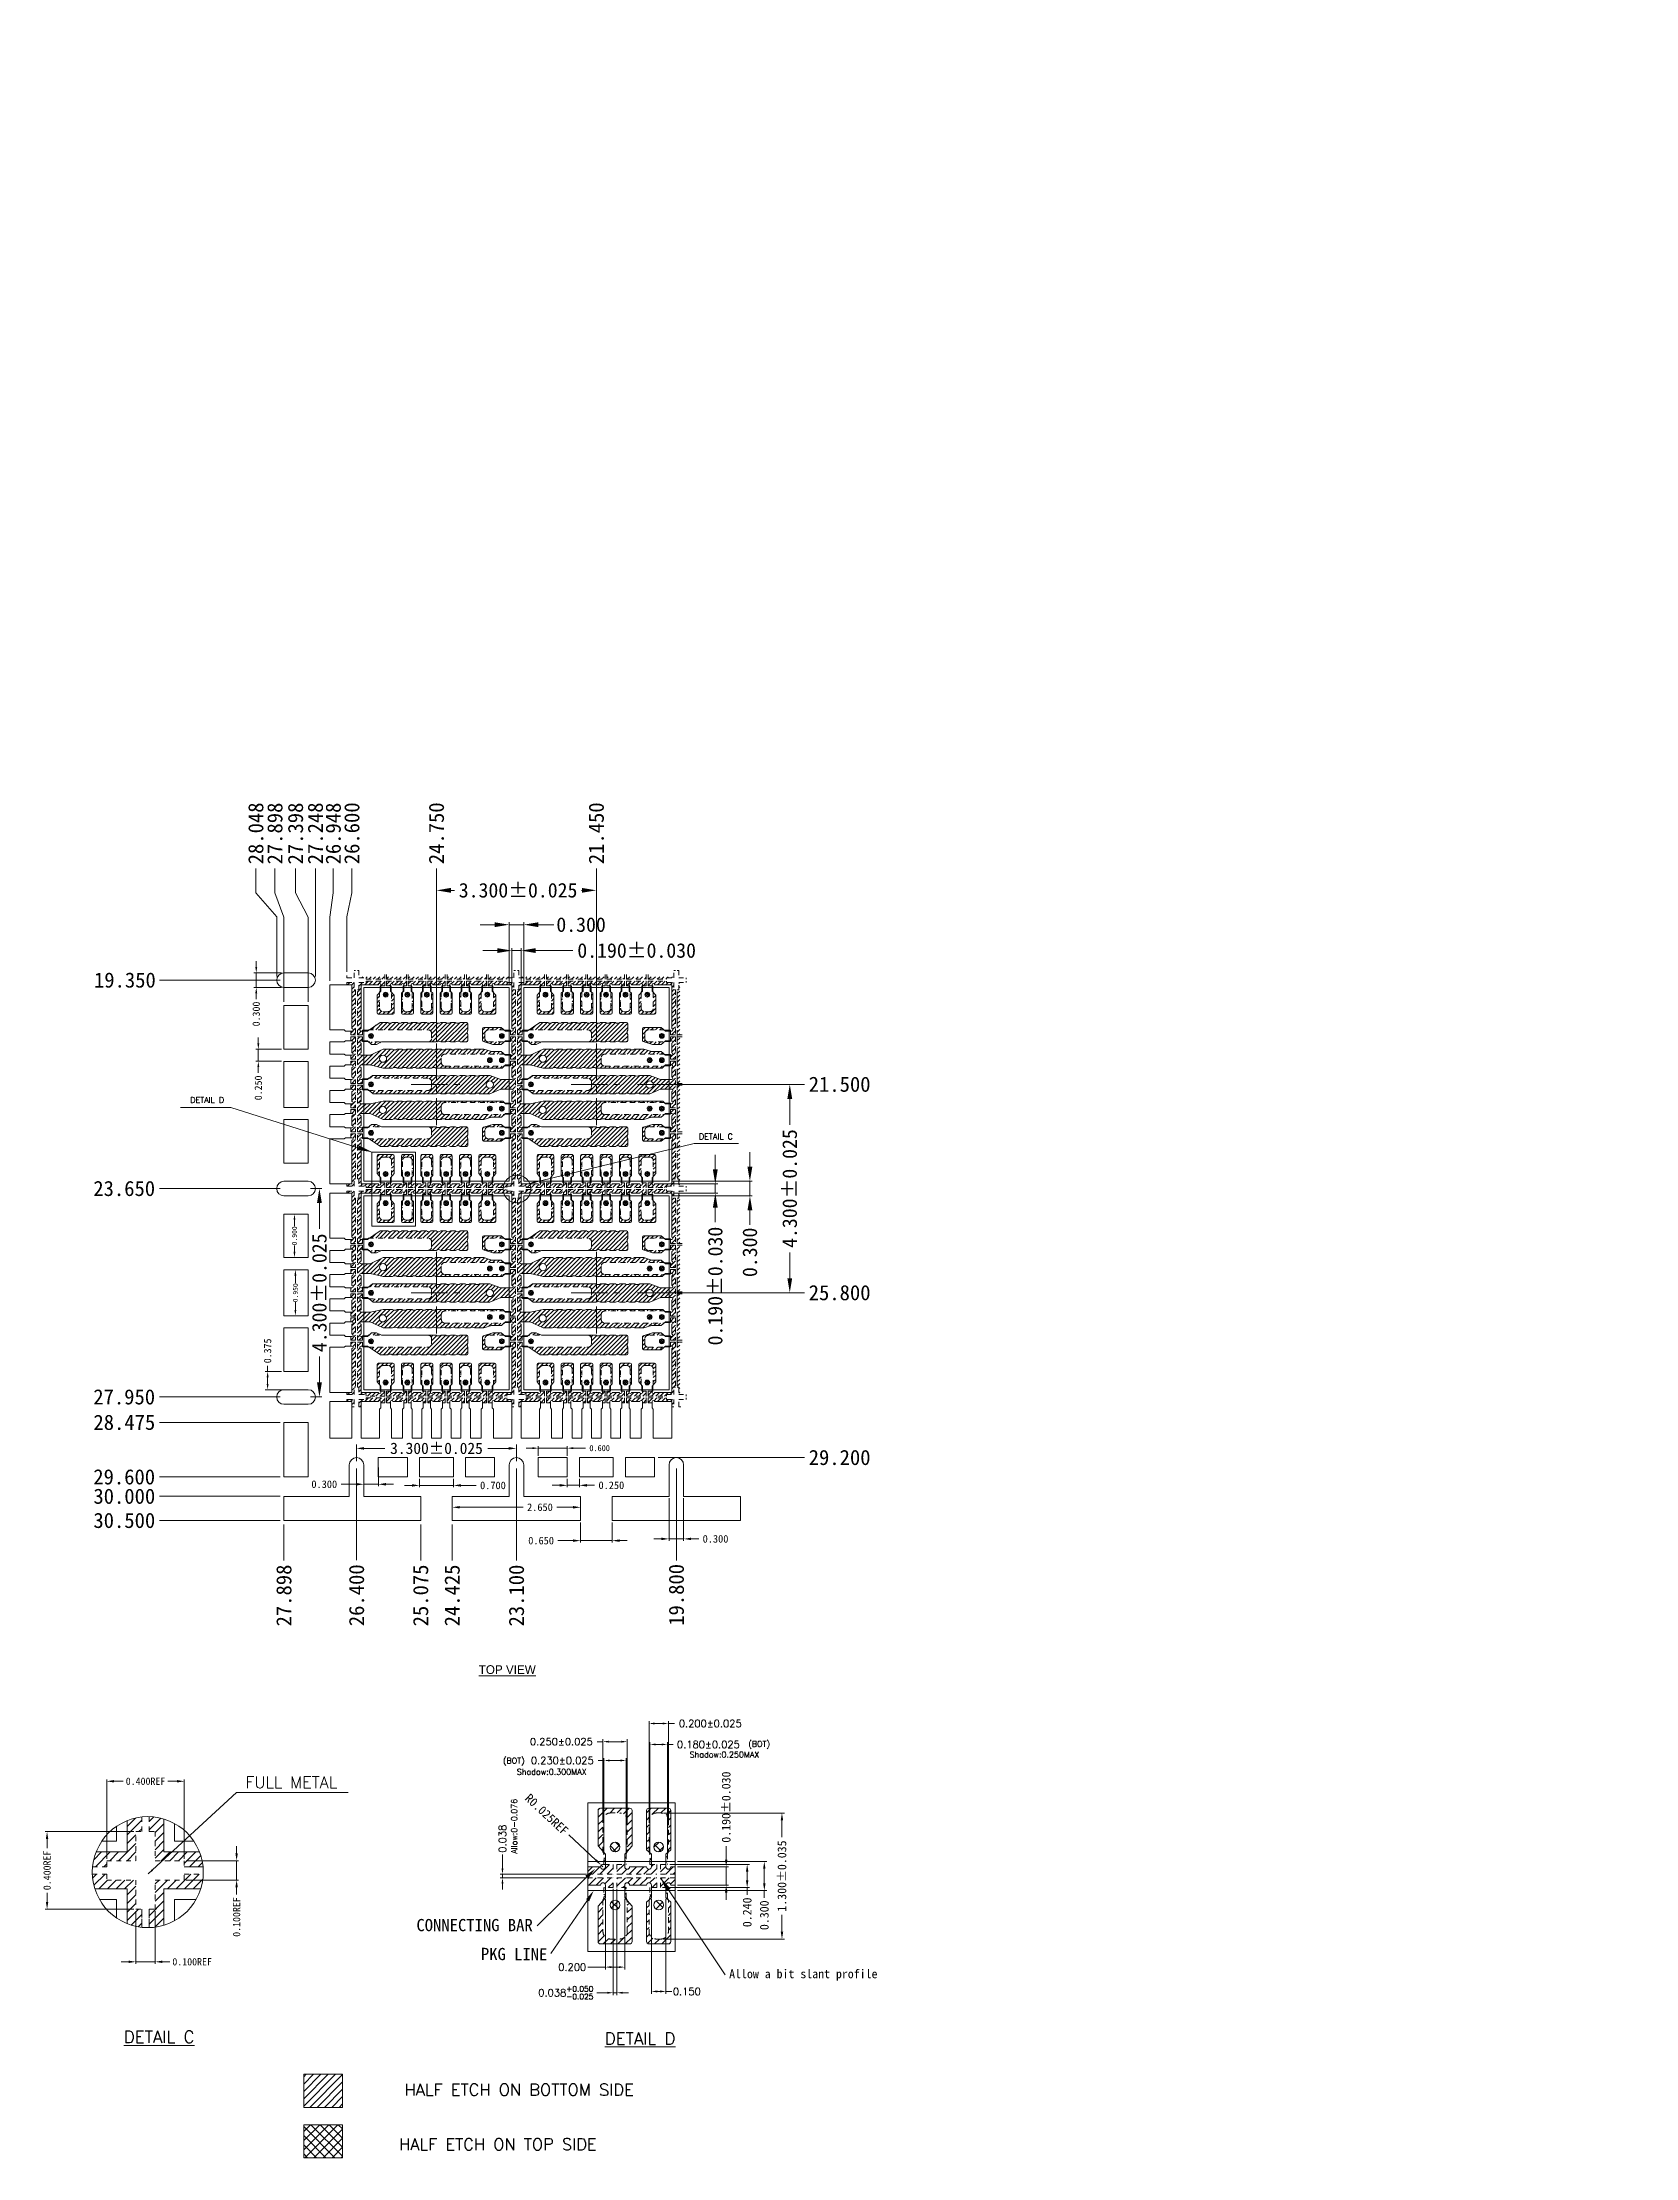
# Model space of a CAD drawing. Extents: x 1695.8 to 1728.7, y 273.4 to 317.1.
import ezdxf
from ezdxf.enums import TextEntityAlignment as Align

# ---------------------------------------------------------------- set-up
doc = ezdxf.new("R2010")
doc.units = 0
doc.header["$MEASUREMENT"] = 0
for name, pattern in [('CENTER', [2, 1.25, -0.25, 0.25, -0.25]), ('CENTER2', [1.125, 0.75, -0.125, 0.125, -0.125]), ('HIDDEN', [0.375, 0.25, -0.125])]:
    doc.linetypes.add(name, pattern=pattern)
for name, color, linetype in [('ETCH', 4, 'Continuous'), ('LFBOTTOM', 4, 'Continuous'), ('LFTOP', 7, 'Continuous'), ('TOP ETCH', 6, 'Continuous'), ('中心线', 1, 'CENTER2'), ('标注', 4, 'Continuous')]:
    doc.layers.add(name, color=color, linetype=linetype)
doc.layers.add('PKG', color=2, linetype='CENTER', lineweight=35)
doc.styles.add('SIMPLEX', font='SIMPLEX')
doc.styles.add('宋体', font='')
doc.styles.get('宋体').set_extended_font_data('SimSun')
doc.dimstyles.new('2-0', dxfattribs={"dimtxt": 0.08, "dimasz": 0.12, "dimexe": 0.05, "dimexo": 0.025, "dimgap": 0.025, "dimtad": 0, "dimdec": 3, "dimzin": 1, "dimdsep": 46, "dimtxsty": 'SIMPLEX', "dimcen": 0.05, "dimadec": 0, "dimazin": 0, "dimtfac": 1, "dimtdec": 3, "dimtmove": 0, "dimatfit": 3, "dimfxl": 1, "dimarcsym": 0})
doc.dimstyles.new('3-0', dxfattribs={"dimtxt": 1, "dimasz": 0.8, "dimexe": 0.2, "dimexo": 0.2, "dimgap": 0.025, "dimtad": 0, "dimdec": 3, "dimlfac": 0.083333, "dimzin": 1, "dimdsep": 46, "dimtxsty": 'SIMPLEX', "dimcen": 0.05, "dimadec": 0, "dimazin": 0, "dimtfac": 1, "dimtdec": 3, "dimtmove": 0, "dimatfit": 3, "dimfxl": 1, "dimarcsym": 0})
doc.dimstyles.new('ISO-25', dxfattribs={"dimtxt": 2.5, "dimasz": 2.5, "dimexe": 1.25, "dimexo": 0.625, "dimtad": 1, "dimtxsty": 'Standard', "dimcen": 2.5, "dimadec": 0, "dimazin": 0, "dimtfac": 1, "dimtmove": 0, "dimatfit": 3, "dimfxl": 1, "dimarcsym": 0})
doc.dimstyles.get("Standard").update_dxf_attribs({"dimscale": 1.5625, "dimtxt": 0.16, "dimasz": 0.16, "dimexe": 0.05, "dimexo": 0.05, "dimgap": 0.05, "dimtad": 0, "dimtih": 1, "dimtoh": 1, "dimdec": 3, "dimzin": 1, "dimdsep": 46, "dimtxsty": 'SIMPLEX', "dimcen": 0.009, "dimclrd": 256, "dimclre": 256, "dimclrt": 256, "dimadec": 0, "dimazin": 1, "dimtp": 0.05, "dimtm": 0.03, "dimtfac": 1, "dimtdec": 3, "dimtofl": 0, "dimtmove": 0, "dimatfit": 0, "dimfxl": 1, "dimtolj": 1, "dimtzin": 0, "dimlwd": -1, "dimlwe": -1, "dimarcsym": 0})
pattern_1 = [(45, (605.18657, 0), (-0.0441941738, 0.0441941738), [])]
pattern_2 = [(45, (605.18657, -4.3), (-0.0441941738, 0.0441941738), [])]

msp = doc.modelspace()

# ---------------------------------------------------------------- texts
at = {"layer": '标注', "lineweight": 0, "style": 'SIMPLEX'}
for s, height, p in [('(BOT)', 0.12, (1710.8208, 281.9574)), ('(BOT)', 0.12, (1705.7575, 281.6125)), ('HALF ETCH ON BOTTOM SIDE', 0.245278, (1708.0074, 274.8234)), ('HALF ETCH ON TOP SIDE', 0.245278, (1707.2423, 273.6976))]:
    msp.add_text(s, height=height, dxfattribs=at).set_placement(p, align=Align.MIDDLE_RIGHT)
at = {"layer": '标注', "color": 1, "lineweight": 0, "style": 'SIMPLEX'}
for s, p in [('Shadow:0.250MAX', (1710.6011, 281.7375)), ('Shadow:0.300MAX', (1707.0349, 281.3807))]:
    msp.add_text(s, height=0.12, dxfattribs=at).set_placement(p, align=Align.MIDDLE_RIGHT)
at = {"layer": '标注', "lineweight": 0, "style": 'SIMPLEX'}
msp.add_text('Allow:0-0.076', height=0.12, rotation=90, dxfattribs=at).set_placement((1705.54, 280.8258), align=Align.MIDDLE_RIGHT)
at = {"layer": '标注', "lineweight": 0, "style": '宋体'}
msp.add_text('Allow a bit slant profile', height=0.18, dxfattribs=at).set_placement((1709.9772, 277.1243))
at = {"layer": '标注', "lineweight": 0, "attachment_point": 5}
for s, insert, char_height, style in [('DETAIL D', (1699.2042, 295.244, 0.0024), 0.12, 'SIMPLEX'), ('DETAIL C', (1709.7034, 294.4904), 0.12, 'SIMPLEX'), ('FULL METAL', (1700.9412, 281.1674), 0.24, 'SIMPLEX'), ('CONNECTING BAR', (1704.7235, 278.2181), 0.252, '宋体'), ('{\\LDETAIL C}', (1698.2131, 275.9129), 0.25, 'SIMPLEX'), ('{\\LDETAIL D}', (1708.1389, 275.8802), 0.25, 'SIMPLEX')]:
    msp.add_mtext(s, dxfattribs=dict(at, insert=insert, char_height=char_height, style=style))
at = {"layer": '标注', "lineweight": 0, "insert": (1705.3977, 283.4901), "char_height": 0.18, "attachment_point": 5}
msp.add_mtext('{\\LTOP VIEW}', dxfattribs=at)
at = {"layer": '标注', "lineweight": 0, "insert": (1705.5395, 277.6188), "char_height": 0.252, "attachment_point": 5, "rotation": 359.58891, "style": '宋体'}
msp.add_mtext('PKG LINE', dxfattribs=at)

# ---------------------------------------------------------------- blocks, each defined once
blk = doc.blocks.new('*D0')
at = {"layer": 'Defpoints', "color": 0, "transparency": 16777216}
for p in [(1214.551, -439.265), (1186.468, -456.314), (1186.653, -459.14)]:
    blk.add_point(p, dxfattribs=at)
at = {"layer": '标注', "lineweight": 0, "transparency": 16777216}
for p, q in [((1186.468, -456.814), (1186.468, -456.314)), ((1186.653, -457.314), (1186.468, -456.814)), ((1186.653, -459.062), (1186.653, -457.314))]:
    blk.add_line(p, q, dxfattribs=at)
at = {"layer": '标注', "lineweight": 0, "transparency": 16777216, "insert": (1186.468, -455.59), "char_height": 0.3125, "attachment_point": 5, "rotation": 90, "style": '宋体'}
blk.add_mtext('\\A1;27.898', dxfattribs=at)
blk = doc.blocks.new('*D1')
at = {"layer": 'Defpoints', "color": 0, "transparency": 16777216}
for p in [(1214.551, -439.265), (1186.893, -456.314), (1187.153, -459.14)]:
    blk.add_point(p, dxfattribs=at)
at = {"layer": '标注', "lineweight": 0, "transparency": 16777216}
for p, q in [((1186.893, -456.814), (1186.893, -456.314)), ((1187.153, -457.314), (1186.893, -456.814)), ((1187.153, -459.062), (1187.153, -457.314))]:
    blk.add_line(p, q, dxfattribs=at)
at = {"layer": '标注', "lineweight": 0, "transparency": 16777216, "insert": (1186.893, -455.59), "char_height": 0.3125, "attachment_point": 5, "rotation": 90, "style": '宋体'}
blk.add_mtext('\\A1;27.398', dxfattribs=at)
blk = doc.blocks.new('*D2')
at = {"layer": 'Defpoints', "color": 0, "transparency": 16777216}
for p in [(1214.551, -439.265), (1187.672, -456.314), (1187.603, -458.71)]:
    blk.add_point(p, dxfattribs=at)
at = {"layer": '标注', "lineweight": 0, "transparency": 16777216}
for p, q in [((1187.672, -456.814), (1187.672, -456.314)), ((1187.603, -457.314), (1187.672, -456.814)), ((1187.603, -458.632), (1187.603, -457.314))]:
    blk.add_line(p, q, dxfattribs=at)
at = {"layer": '标注', "lineweight": 0, "transparency": 16777216, "insert": (1187.672, -455.59), "char_height": 0.3125, "attachment_point": 5, "rotation": 90, "style": '宋体'}
blk.add_mtext('\\A1;26.948', dxfattribs=at)
blk = doc.blocks.new('*D3')
at = {"layer": 'Defpoints', "color": 0, "transparency": 16777216}
for p in [(1214.551, -439.265), (1188.056, -456.311), (1187.951, -458.52)]:
    blk.add_point(p, dxfattribs=at)
at = {"layer": '标注', "lineweight": 0, "transparency": 16777216}
for p, q in [((1188.056, -456.811), (1188.056, -456.311)), ((1187.951, -457.311), (1188.056, -456.811)), ((1187.951, -458.442), (1187.951, -457.311))]:
    blk.add_line(p, q, dxfattribs=at)
at = {"layer": '标注', "lineweight": 0, "transparency": 16777216, "insert": (1188.056, -455.585), "char_height": 0.3125, "attachment_point": 5, "rotation": 90, "style": '宋体'}
blk.add_mtext('\\A1;26.600', dxfattribs=at)
blk = doc.blocks.new('*D4')
at = {"layer": 'Defpoints', "color": 0, "transparency": 16777216}
for p in [(1214.551, -439.265), (1186.074, -456.311), (1186.503, -458.615)]:
    blk.add_point(p, dxfattribs=at)
at = {"layer": '标注', "lineweight": 0, "transparency": 16777216}
for p, q in [((1186.074, -456.811), (1186.074, -456.311)), ((1186.503, -457.311), (1186.074, -456.811)), ((1186.503, -458.537), (1186.503, -457.311))]:
    blk.add_line(p, q, dxfattribs=at)
at = {"layer": '标注', "lineweight": 0, "transparency": 16777216, "insert": (1186.074, -455.587), "char_height": 0.3125, "attachment_point": 5, "rotation": 90, "style": '宋体'}
blk.add_mtext('\\A1;28.048', dxfattribs=at)
blk = doc.blocks.new('*D5')
at = {"layer": 'Defpoints', "color": 0, "transparency": 16777216}
for p in [(1214.551, -439.265), (1187.303, -456.311), (1187.303, -458.615)]:
    blk.add_point(p, dxfattribs=at)
at = {"layer": '标注', "lineweight": 0, "transparency": 16777216}
blk.add_line((1187.303, -458.537), (1187.303, -456.311), dxfattribs=at)
at = {"layer": '标注', "lineweight": 0, "transparency": 16777216, "insert": (1187.303, -455.587), "char_height": 0.3125, "attachment_point": 5, "rotation": 90, "style": '宋体'}
blk.add_mtext('\\A1;27.248', dxfattribs=at)
blk = doc.blocks.new('*D6')
at = {"layer": 'Defpoints', "color": 0, "transparency": 16777216}
for p in [(1214.551, -439.265), (1184.082, -469.764), (1186.653, -469.765)]:
    blk.add_point(p, dxfattribs=at)
at = {"layer": '标注', "lineweight": 0, "transparency": 16777216}
for p, q in [((1184.582, -469.764), (1184.082, -469.764)), ((1185.082, -469.765), (1184.582, -469.764)), ((1186.575, -469.765), (1185.082, -469.765))]:
    blk.add_line(p, q, dxfattribs=at)
at = {"layer": '标注', "lineweight": 0, "transparency": 16777216, "insert": (1183.358, -469.764), "char_height": 0.3125, "attachment_point": 5, "style": '宋体'}
blk.add_mtext('\\A1;30.500', dxfattribs=at)
blk = doc.blocks.new('*D7')
at = {"layer": 'Defpoints', "color": 0, "transparency": 16777216}
for p in [(1214.551, -439.265), (1186.653, -469.765), (1186.653, -470.587)]:
    blk.add_point(p, dxfattribs=at)
at = {"layer": '标注', "lineweight": 0, "transparency": 16777216}
blk.add_line((1186.653, -469.844), (1186.653, -470.587), dxfattribs=at)
at = {"layer": '标注', "lineweight": 0, "transparency": 16777216, "insert": (1186.653, -471.311), "char_height": 0.3125, "attachment_point": 5, "rotation": 90, "style": '宋体'}
blk.add_mtext('\\A1;27.898', dxfattribs=at)
blk = doc.blocks.new('*D8')
at = {"layer": 'Defpoints', "color": 0, "transparency": 16777216}
for p in [(1214.551, -439.265), (1188.151, -468.615), (1188.153, -470.58)]:
    blk.add_point(p, dxfattribs=at)
at = {"layer": '标注', "lineweight": 0, "transparency": 16777216}
for p, q in [((1188.151, -468.694), (1188.151, -469.58)), ((1188.151, -469.58), (1188.153, -470.08)), ((1188.153, -470.08), (1188.153, -470.58))]:
    blk.add_line(p, q, dxfattribs=at)
at = {"layer": '标注', "lineweight": 0, "transparency": 16777216, "insert": (1188.153, -471.306), "char_height": 0.3125, "attachment_point": 5, "rotation": 90, "style": '宋体'}
blk.add_mtext('\\A1;26.400', dxfattribs=at)
blk = doc.blocks.new('*D9')
at = {"layer": 'Defpoints', "color": 0, "transparency": 16777216}
for p in [(1214.551, -439.265), (1191.451, -468.615), (1191.453, -470.587)]:
    blk.add_point(p, dxfattribs=at)
at = {"layer": '标注', "lineweight": 0, "transparency": 16777216}
for p, q in [((1191.451, -468.694), (1191.451, -469.587)), ((1191.451, -469.587), (1191.453, -470.087)), ((1191.453, -470.087), (1191.453, -470.587))]:
    blk.add_line(p, q, dxfattribs=at)
at = {"layer": '标注', "lineweight": 0, "transparency": 16777216, "insert": (1191.453, -471.312), "char_height": 0.3125, "attachment_point": 5, "rotation": 90, "style": '宋体'}
blk.add_mtext('\\A1;23.100', dxfattribs=at)
blk = doc.blocks.new('*D10')
at = {"layer": 'Defpoints', "color": 0, "transparency": 16777216}
for p in [(1214.551, -439.265), (1194.751, -468.615), (1194.753, -470.587)]:
    blk.add_point(p, dxfattribs=at)
at = {"layer": '标注', "lineweight": 0, "transparency": 16777216}
for p, q in [((1194.751, -468.694), (1194.751, -469.587)), ((1194.751, -469.587), (1194.753, -470.087)), ((1194.753, -470.087), (1194.753, -470.587))]:
    blk.add_line(p, q, dxfattribs=at)
at = {"layer": '标注', "lineweight": 0, "transparency": 16777216, "insert": (1194.753, -471.298), "char_height": 0.3125, "attachment_point": 5, "rotation": 90, "style": '宋体'}
blk.add_mtext('\\A1;19.800', dxfattribs=at)
blk = doc.blocks.new('*D11')
at = {"layer": 'Defpoints', "color": 0, "transparency": 16777216}
for p in [(1214.551, -439.265), (1184.082, -469.265), (1186.653, -469.265)]:
    blk.add_point(p, dxfattribs=at)
at = {"layer": '标注', "lineweight": 0, "transparency": 16777216}
for p, q in [((1184.582, -469.265), (1184.082, -469.265)), ((1185.082, -469.265), (1184.582, -469.265)), ((1186.575, -469.265), (1185.082, -469.265))]:
    blk.add_line(p, q, dxfattribs=at)
at = {"layer": '标注', "lineweight": 0, "transparency": 16777216, "insert": (1183.358, -469.265), "char_height": 0.3125, "attachment_point": 5, "style": '宋体'}
blk.add_mtext('\\A1;30.000', dxfattribs=at)
blk = doc.blocks.new('*D12')
at = {"layer": 'Defpoints', "color": 0, "transparency": 16777216}
for p in [(1214.551, -439.265), (1184.082, -468.865), (1186.653, -468.865)]:
    blk.add_point(p, dxfattribs=at)
at = {"layer": '标注', "lineweight": 0, "transparency": 16777216}
for p, q in [((1184.582, -468.865), (1184.082, -468.865)), ((1185.082, -468.865), (1184.582, -468.865)), ((1186.575, -468.865), (1185.082, -468.865))]:
    blk.add_line(p, q, dxfattribs=at)
at = {"layer": '标注', "lineweight": 0, "transparency": 16777216, "insert": (1183.356, -468.865), "char_height": 0.3125, "attachment_point": 5, "style": '宋体'}
blk.add_mtext('\\A1;29.600', dxfattribs=at)
blk = doc.blocks.new('*D13')
at = {"layer": 'Defpoints', "color": 0, "transparency": 16777216}
for p in [(1214.551, -439.265), (1184.082, -467.74), (1186.653, -467.74)]:
    blk.add_point(p, dxfattribs=at)
at = {"layer": '标注', "lineweight": 0, "transparency": 16777216}
for p, q in [((1184.582, -467.74), (1184.082, -467.74)), ((1185.082, -467.74), (1184.582, -467.74)), ((1186.575, -467.74), (1185.082, -467.74))]:
    blk.add_line(p, q, dxfattribs=at)
at = {"layer": '标注', "lineweight": 0, "transparency": 16777216, "insert": (1183.359, -467.74), "char_height": 0.3125, "attachment_point": 5, "style": '宋体'}
blk.add_mtext('\\A1;28.475', dxfattribs=at)
blk = doc.blocks.new('*D14')
at = {"layer": 'Defpoints', "color": 0, "transparency": 16777216}
for p in [(1214.551, -439.265), (1184.082, -467.215), (1186.653, -467.215)]:
    blk.add_point(p, dxfattribs=at)
at = {"layer": '标注', "lineweight": 0, "transparency": 16777216}
for p, q in [((1184.582, -467.215), (1184.082, -467.215)), ((1185.082, -467.215), (1184.582, -467.215)), ((1186.575, -467.215), (1185.082, -467.215))]:
    blk.add_line(p, q, dxfattribs=at)
at = {"layer": '标注', "lineweight": 0, "transparency": 16777216, "insert": (1183.356, -467.215), "char_height": 0.3125, "attachment_point": 5, "style": '宋体'}
blk.add_mtext('\\A1;27.950', dxfattribs=at)
blk = doc.blocks.new('*D15')
at = {"layer": 'Defpoints', "color": 0, "transparency": 16777216}
for p in [(1214.551, -439.265), (1184.082, -462.915), (1186.653, -462.915)]:
    blk.add_point(p, dxfattribs=at)
at = {"layer": '标注', "lineweight": 0, "transparency": 16777216}
for p, q in [((1184.582, -462.915), (1184.082, -462.915)), ((1185.082, -462.915), (1184.582, -462.915)), ((1186.575, -462.915), (1185.082, -462.915))]:
    blk.add_line(p, q, dxfattribs=at)
at = {"layer": '标注', "lineweight": 0, "transparency": 16777216, "insert": (1183.356, -462.915), "char_height": 0.3125, "attachment_point": 5, "style": '宋体'}
blk.add_mtext('\\A1;23.650', dxfattribs=at)
blk = doc.blocks.new('*D16')
at = {"layer": 'Defpoints', "color": 0, "transparency": 16777216}
for p in [(1214.551, -439.265), (1184.082, -458.615), (1186.653, -458.615)]:
    blk.add_point(p, dxfattribs=at)
at = {"layer": '标注', "lineweight": 0, "transparency": 16777216}
for p, q in [((1184.582, -458.615), (1184.082, -458.615)), ((1185.082, -458.615), (1184.582, -458.615)), ((1186.575, -458.615), (1185.082, -458.615))]:
    blk.add_line(p, q, dxfattribs=at)
at = {"layer": '标注', "lineweight": 0, "transparency": 16777216, "insert": (1183.37, -458.615), "char_height": 0.3125, "attachment_point": 5, "style": '宋体'}
blk.add_mtext('\\A1;19.350', dxfattribs=at)
blk = doc.blocks.new('*D17')
at = {"layer": 'Defpoints', "color": 0, "transparency": 16777216}
for p in [(1214.551, -439.265), (1190.126, -469.765), (1190.126, -470.587)]:
    blk.add_point(p, dxfattribs=at)
at = {"layer": '标注', "lineweight": 0, "transparency": 16777216}
blk.add_line((1190.126, -469.844), (1190.126, -470.587), dxfattribs=at)
at = {"layer": '标注', "lineweight": 0, "transparency": 16777216, "insert": (1190.126, -471.31), "char_height": 0.3125, "attachment_point": 5, "rotation": 90, "style": '宋体'}
blk.add_mtext('\\A1;24.425', dxfattribs=at)
blk = doc.blocks.new('*D18')
at = {"layer": 'Defpoints', "color": 0, "transparency": 16777216}
for p in [(1183.596, -476.183), (1181.764, -477.783), (1183.596, -477.783)]:
    blk.add_point(p, dxfattribs=at)
at = {"layer": '标注', "lineweight": 0, "transparency": 16777216}
for p, q in [((1183.556, -476.183), (1181.724, -476.183)), ((1181.764, -476.333), (1181.764, -476.521)), ((1181.764, -477.633), (1181.764, -477.445)), ((1183.556, -477.783), (1181.724, -477.783))]:
    blk.add_line(p, q, dxfattribs=at)
at = {"layer": '标注', "transparency": 16777216}
for points in [[(1181.789, -476.333), (1181.739, -476.333), (1181.764, -476.183)], [(1181.739, -477.633), (1181.789, -477.633), (1181.764, -477.783)]]:
    blk.add_solid(points, dxfattribs=at)
at = {"layer": '标注', "lineweight": 0, "transparency": 16777216, "insert": (1181.764, -476.983), "char_height": 0.15, "attachment_point": 5, "rotation": 90, "style": '宋体'}
blk.add_mtext('\\A1;0.400REF', dxfattribs=at)
blk = doc.blocks.new('*D19')
at = {"layer": 'Defpoints', "color": 0, "transparency": 16777216}
for p in [(1184.596, -475.144), (1182.996, -476.783), (1184.596, -476.783)]:
    blk.add_point(p, dxfattribs=at)
at = {"layer": '标注', "lineweight": 0, "transparency": 16777216}
for p, q in [((1182.996, -476.743), (1182.996, -475.104)), ((1183.146, -475.144), (1183.334, -475.144)), ((1184.446, -475.144), (1184.258, -475.144)), ((1184.596, -476.743), (1184.596, -475.104))]:
    blk.add_line(p, q, dxfattribs=at)
at = {"layer": '标注', "transparency": 16777216}
for points in [[(1183.146, -475.119), (1183.146, -475.169), (1182.996, -475.144)], [(1184.446, -475.169), (1184.446, -475.119), (1184.596, -475.144)]]:
    blk.add_solid(points, dxfattribs=at)
at = {"layer": '标注', "lineweight": 0, "transparency": 16777216, "insert": (1183.796, -475.144), "char_height": 0.15, "attachment_point": 5, "style": '宋体'}
blk.add_mtext('\\A1;0.400REF', dxfattribs=at)
blk = doc.blocks.new('*D20')
at = {"layer": 'Defpoints', "color": 0, "transparency": 16777216}
for p in [(1184.596, -476.783), (1184.596, -477.183), (1185.676, -477.183)]:
    blk.add_point(p, dxfattribs=at)
at = {"layer": '标注', "lineweight": 0, "transparency": 16777216}
for p, q in [((1185.676, -476.633), (1185.676, -476.483)), ((1184.636, -476.783), (1185.716, -476.783)), ((1185.676, -476.783), (1185.676, -477.183)), ((1184.636, -477.183), (1185.716, -477.183)), ((1185.676, -477.333), (1185.676, -477.483))]:
    blk.add_line(p, q, dxfattribs=at)
at = {"layer": '标注', "transparency": 16777216}
for points in [[(1185.651, -476.633), (1185.701, -476.633), (1185.676, -476.783)], [(1185.701, -477.333), (1185.651, -477.333), (1185.676, -477.183)]]:
    blk.add_solid(points, dxfattribs=at)
at = {"layer": '标注', "lineweight": 0, "transparency": 16777216, "insert": (1185.676, -477.945), "char_height": 0.15, "attachment_point": 5, "rotation": 90, "style": '宋体'}
blk.add_mtext('\\A1;0.100REF', dxfattribs=at)
blk = doc.blocks.new('*D21')
at = {"layer": 'Defpoints', "color": 0, "transparency": 16777216}
for p in [(1183.596, -477.783), (1183.996, -477.783), (1183.996, -478.869)]:
    blk.add_point(p, dxfattribs=at)
at = {"layer": '标注', "lineweight": 0, "transparency": 16777216}
for p, q in [((1183.596, -477.823), (1183.596, -478.909)), ((1183.996, -477.823), (1183.996, -478.909)), ((1183.446, -478.869), (1183.296, -478.869)), ((1183.596, -478.869), (1183.996, -478.869)), ((1184.146, -478.869), (1184.296, -478.869))]:
    blk.add_line(p, q, dxfattribs=at)
at = {"layer": '标注', "transparency": 16777216}
for points in [[(1183.446, -478.894), (1183.446, -478.844), (1183.596, -478.869)], [(1184.146, -478.844), (1184.146, -478.894), (1183.996, -478.869)]]:
    blk.add_solid(points, dxfattribs=at)
at = {"layer": '标注', "lineweight": 0, "transparency": 16777216, "insert": (1184.758, -478.869), "char_height": 0.15, "attachment_point": 5, "style": '宋体'}
blk.add_mtext('\\A1;0.100REF', dxfattribs=at)
blk = doc.blocks.new('*D22')
at = {"layer": 'Defpoints', "color": 0, "transparency": 16777216}
for p in [(1193.449, -477.339), (1193.525, -477.339), (1193.525, -479.507)]:
    blk.add_point(p, dxfattribs=at)
at = {"layer": '标注', "color": 0, "lineweight": 0, "transparency": 16777216}
for p, q in [((1193.449, -477.364), (1193.449, -479.557)), ((1193.525, -477.364), (1193.525, -479.557)), ((1193.329, -479.507), (1193.111, -479.507)), ((1193.449, -479.507), (1193.525, -479.507)), ((1193.645, -479.507), (1193.765, -479.507))]:
    blk.add_line(p, q, dxfattribs=at)
at = {"layer": '标注', "color": 0, "transparency": 16777216}
for points in [[(1193.329, -479.527), (1193.329, -479.487), (1193.449, -479.507)], [(1193.645, -479.487), (1193.645, -479.527), (1193.525, -479.507)]]:
    blk.add_solid(points, dxfattribs=at)
at = {"layer": '标注', "color": 0, "lineweight": 0, "transparency": 16777216, "insert": (1192.47, -479.507), "char_height": 0.15, "attachment_point": 5, "style": 'SIMPLEX'}
blk.add_mtext('\\A1;0.038{\\H0.112500;\\S+0.050^ -0.025;}', dxfattribs=at)
blk = doc.blocks.new('*D23')
at = {"layer": 'Defpoints', "color": 0, "transparency": 16777216}
for p in [(1214.551, -439.265), (1194.301, -468.465), (1197.396, -468.465)]:
    blk.add_point(p, dxfattribs=at)
at = {"layer": '标注', "lineweight": 0, "transparency": 16777216}
blk.add_line((1194.379, -468.465), (1197.396, -468.465), dxfattribs=at)
at = {"layer": '标注', "lineweight": 0, "transparency": 16777216, "insert": (1198.121, -468.465), "char_height": 0.3125, "attachment_point": 5, "style": '宋体'}
blk.add_mtext('\\A1;29.200', dxfattribs=at)
blk = doc.blocks.new('*D24')
at = {"layer": 'Defpoints', "color": 0, "transparency": 16777216}
for p in [(1191.451, -468.276), (1188.151, -468.615), (1191.451, -468.615)]:
    blk.add_point(p, dxfattribs=at)
at = {"layer": '标注', "lineweight": 0, "transparency": 16777216}
for p, q in [((1188.151, -468.537), (1188.151, -468.197)), ((1188.307, -468.276), (1188.737, -468.276)), ((1191.294, -468.276), (1190.864, -468.276)), ((1191.451, -468.537), (1191.451, -468.197))]:
    blk.add_line(p, q, dxfattribs=at)
at = {"layer": '标注', "transparency": 16777216}
for points in [[(1188.307, -468.249), (1188.307, -468.302), (1188.151, -468.276)], [(1191.294, -468.302), (1191.294, -468.249), (1191.451, -468.276)]]:
    blk.add_solid(points, dxfattribs=at)
at = {"layer": '标注', "lineweight": 0, "transparency": 16777216, "insert": (1189.801, -468.276), "char_height": 0.23438, "attachment_point": 5, "style": '宋体'}
blk.add_mtext('\\A1;3.300%%P0.025', dxfattribs=at)
blk = doc.blocks.new('*D25')
at = {"layer": 'Defpoints', "color": 0, "transparency": 16777216}
for p in [(1187.153, -462.915), (1187.385, -462.915), (1187.153, -467.215)]:
    blk.add_point(p, dxfattribs=at)
at = {"layer": '标注', "color": 0, "lineweight": 0, "transparency": 16777216}
for p, q in [((1187.203, -462.915), (1187.435, -462.915)), ((1187.385, -463.215), (1187.385, -463.749)), ((1187.385, -466.915), (1187.385, -466.382)), ((1187.203, -467.215), (1187.435, -467.215))]:
    blk.add_line(p, q, dxfattribs=at)
at = {"layer": '标注', "color": 0, "transparency": 16777216}
for points in [[(1187.435, -463.215), (1187.335, -463.215), (1187.385, -462.915)], [(1187.335, -466.915), (1187.435, -466.915), (1187.385, -467.215)]]:
    blk.add_solid(points, dxfattribs=at)
at = {"layer": '标注', "color": 0, "lineweight": 0, "transparency": 16777216, "insert": (1187.385, -465.065), "char_height": 0.3, "attachment_point": 5, "rotation": 90, "style": '宋体'}
blk.add_mtext('4.300%%P0.025', dxfattribs=at)
blk = doc.blocks.new('*D26')
at = {"layer": 'Defpoints', "color": 0, "transparency": 16777216}
for p in [(1189.451, -468.865), (1190.151, -468.865), (1190.151, -469.04)]:
    blk.add_point(p, dxfattribs=at)
at = {"layer": '标注', "lineweight": 0, "transparency": 16777216}
for p, q in [((1189.294, -469.04), (1189.138, -469.04)), ((1189.451, -468.905), (1189.451, -469.079)), ((1189.451, -469.04), (1190.151, -469.04)), ((1190.151, -468.905), (1190.151, -469.079)), ((1190.463, -469.04), (1190.307, -469.04)), ((1190.619, -469.04), (1190.463, -469.04))]:
    blk.add_line(p, q, dxfattribs=at)
at = {"layer": '标注', "transparency": 16777216}
for points in [[(1189.294, -469.066), (1189.294, -469.014), (1189.451, -469.04)], [(1190.307, -469.014), (1190.307, -469.066), (1190.151, -469.04)]]:
    blk.add_solid(points, dxfattribs=at)
at = {"layer": '标注', "lineweight": 0, "transparency": 16777216, "insert": (1190.966, -469.04), "char_height": 0.1562, "attachment_point": 5, "style": '宋体'}
blk.add_mtext('\\A1;0.700', dxfattribs=at)
blk = doc.blocks.new('*D27')
at = {"layer": 'Defpoints', "color": 0, "transparency": 16777216}
for p in [(1193.101, -456.762), (1189.801, -459.922), (1193.101, -459.922)]:
    blk.add_point(p, dxfattribs=at)
at = {"layer": '标注', "color": 0, "lineweight": 0, "transparency": 16777216}
for p, q in [((1189.801, -459.872), (1189.801, -456.712)), ((1190.101, -456.762), (1190.174, -456.762)), ((1192.801, -456.762), (1192.797, -456.762)), ((1193.101, -459.872), (1193.101, -456.712))]:
    blk.add_line(p, q, dxfattribs=at)
at = {"layer": '标注', "color": 0, "transparency": 16777216}
for points in [[(1190.101, -456.712), (1190.101, -456.812), (1189.801, -456.762)], [(1192.801, -456.812), (1192.801, -456.712), (1193.101, -456.762)]]:
    blk.add_solid(points, dxfattribs=at)
at = {"layer": '标注', "color": 0, "lineweight": 0, "transparency": 16777216, "insert": (1191.485, -456.762), "char_height": 0.3, "attachment_point": 5, "style": '宋体'}
blk.add_mtext('3.300%%P0.025', dxfattribs=at)
blk = doc.blocks.new('*D28')
at = {"layer": 'Defpoints', "color": 0, "transparency": 16777216}
for p in [(1193.899, -460.765), (1193.899, -465.065), (1197.092, -465.065)]:
    blk.add_point(p, dxfattribs=at)
at = {"layer": '标注', "color": 0, "lineweight": 0, "transparency": 16777216}
for p, q in [((1193.949, -460.765), (1197.142, -460.765)), ((1197.092, -461.065), (1197.092, -461.599)), ((1197.092, -464.765), (1197.092, -464.232)), ((1193.949, -465.065), (1197.142, -465.065))]:
    blk.add_line(p, q, dxfattribs=at)
at = {"layer": '标注', "color": 0, "transparency": 16777216}
for points in [[(1197.142, -461.065), (1197.042, -461.065), (1197.092, -460.765)], [(1197.042, -464.765), (1197.142, -464.765), (1197.092, -465.065)]]:
    blk.add_solid(points, dxfattribs=at)
at = {"layer": '标注', "color": 0, "lineweight": 0, "transparency": 16777216, "insert": (1197.092, -462.915), "char_height": 0.3, "attachment_point": 5, "rotation": 90, "style": '宋体'}
blk.add_mtext('4.300%%P0.025', dxfattribs=at)
blk = doc.blocks.new('*D29')
at = {"layer": 'Defpoints', "color": 0, "transparency": 16777216}
for p in [(1191.601, -457.471), (1191.301, -458.765), (1191.601, -458.765)]:
    blk.add_point(p, dxfattribs=at)
at = {"layer": '标注', "color": 0, "lineweight": 0, "transparency": 16777216}
for p, q in [((1191.001, -457.471), (1190.701, -457.471)), ((1191.301, -458.715), (1191.301, -457.421)), ((1191.301, -457.471), (1191.601, -457.471)), ((1191.601, -458.715), (1191.601, -457.421)), ((1191.901, -457.471), (1192.22, -457.471))]:
    blk.add_line(p, q, dxfattribs=at)
at = {"layer": '标注', "color": 0, "transparency": 16777216}
for points in [[(1191.001, -457.521), (1191.001, -457.421), (1191.301, -457.471)], [(1191.901, -457.421), (1191.901, -457.521), (1191.601, -457.471)]]:
    blk.add_solid(points, dxfattribs=at)
at = {"layer": '标注', "color": 0, "lineweight": 0, "transparency": 16777216, "insert": (1192.785, -457.471), "char_height": 0.3, "attachment_point": 5, "style": '宋体'}
blk.add_mtext('0.300', dxfattribs=at)
blk = doc.blocks.new('*D30')
at = {"layer": 'Defpoints', "color": 0, "transparency": 16777216}
for p in [(1191.546, -458.005), (1191.356, -458.71), (1191.546, -458.71)]:
    blk.add_point(p, dxfattribs=at)
at = {"layer": '标注', "color": 0, "lineweight": 0, "transparency": 16777216}
for p, q in [((1191.056, -458.005), (1190.756, -458.005)), ((1191.356, -458.66), (1191.356, -457.955)), ((1191.356, -458.005), (1191.546, -458.005)), ((1191.546, -458.66), (1191.546, -457.955)), ((1191.846, -458.005), (1192.616, -458.005))]:
    blk.add_line(p, q, dxfattribs=at)
at = {"layer": '标注', "color": 0, "transparency": 16777216}
for points in [[(1191.056, -458.055), (1191.056, -457.955), (1191.356, -458.005)], [(1191.846, -457.955), (1191.846, -458.055), (1191.546, -458.005)]]:
    blk.add_solid(points, dxfattribs=at)
at = {"layer": '标注', "color": 0, "lineweight": 0, "transparency": 16777216, "insert": (1193.932, -458.005), "char_height": 0.3, "attachment_point": 5, "style": '宋体'}
blk.add_mtext('0.190%%P0.030', dxfattribs=at)
blk = doc.blocks.new('*D31')
at = {"layer": 'Defpoints', "color": 0, "transparency": 16777216}
for p in [(1194.656, -462.82), (1194.656, -463.01), (1195.555, -463.01)]:
    blk.add_point(p, dxfattribs=at)
at = {"layer": '标注', "color": 0, "lineweight": 0, "transparency": 16777216}
for p, q in [((1195.555, -462.52), (1195.555, -462.22)), ((1194.706, -462.82), (1195.605, -462.82)), ((1194.706, -463.01), (1195.605, -463.01)), ((1195.555, -462.82), (1195.555, -463.01)), ((1195.555, -463.31), (1195.555, -463.61))]:
    blk.add_line(p, q, dxfattribs=at)
at = {"layer": '标注', "color": 0, "transparency": 16777216}
for points in [[(1195.505, -462.52), (1195.605, -462.52), (1195.555, -462.82)], [(1195.605, -463.31), (1195.505, -463.31), (1195.555, -463.01)]]:
    blk.add_solid(points, dxfattribs=at)
at = {"layer": '标注', "color": 0, "lineweight": 0, "transparency": 16777216, "insert": (1195.555, -464.927), "char_height": 0.3, "attachment_point": 5, "rotation": 90, "style": '宋体'}
blk.add_mtext('0.190%%P0.030', dxfattribs=at)
blk = doc.blocks.new('*D32')
at = {"layer": 'Defpoints', "color": 0, "transparency": 16777216}
for p in [(1194.601, -462.765), (1194.601, -463.065), (1196.269, -463.065)]:
    blk.add_point(p, dxfattribs=at)
at = {"layer": '标注', "color": 0, "lineweight": 0, "transparency": 16777216}
for p, q in [((1196.269, -462.465), (1196.269, -462.165)), ((1194.651, -462.765), (1196.319, -462.765)), ((1194.651, -463.065), (1196.319, -463.065)), ((1196.269, -462.765), (1196.269, -463.065)), ((1196.269, -463.365), (1196.269, -463.665))]:
    blk.add_line(p, q, dxfattribs=at)
at = {"layer": '标注', "color": 0, "transparency": 16777216}
for points in [[(1196.219, -462.465), (1196.319, -462.465), (1196.269, -462.765)], [(1196.319, -463.365), (1196.219, -463.365), (1196.269, -463.065)]]:
    blk.add_solid(points, dxfattribs=at)
at = {"layer": '标注', "color": 0, "lineweight": 0, "transparency": 16777216, "insert": (1196.269, -464.231), "char_height": 0.3, "attachment_point": 5, "rotation": 90, "style": '宋体'}
blk.add_mtext('0.300', dxfattribs=at)
blk = doc.blocks.new('*D35')
at = {"layer": 'Defpoints', "color": 0, "transparency": 16777216}
for p in [(1214.551, -439.265), (1189.476, -469.765), (1189.476, -470.587)]:
    blk.add_point(p, dxfattribs=at)
at = {"layer": '标注', "lineweight": 0, "transparency": 16777216}
for p in [(1189.476, -469.844), (1189.476, -470.587), (1189.476, -470.587)]:
    blk.add_line(p, (1189.476, -470.587), dxfattribs=at)
at = {"layer": '标注', "lineweight": 0, "transparency": 16777216, "insert": (1189.476, -471.31), "char_height": 0.3125, "attachment_point": 5, "rotation": 90, "style": '宋体'}
blk.add_mtext('\\A1;25.075', dxfattribs=at)
blk = doc.blocks.new('*D36')
at = {"layer": 'Defpoints', "color": 0, "transparency": 16777216}
for p in [(1188.301, -468.615), (1188.601, -468.629), (1188.601, -469.016)]:
    blk.add_point(p, dxfattribs=at)
at = {"layer": '标注', "lineweight": 0, "transparency": 16777216}
for p, q in [((1188.301, -468.655), (1188.301, -469.055)), ((1188.601, -468.668), (1188.601, -469.055)), ((1187.832, -469.016), (1187.988, -469.016)), ((1187.988, -469.016), (1188.144, -469.016)), ((1188.301, -469.016), (1188.601, -469.016)), ((1188.757, -469.016), (1188.913, -469.016))]:
    blk.add_line(p, q, dxfattribs=at)
at = {"layer": '标注', "transparency": 16777216}
for points in [[(1188.144, -469.042), (1188.144, -468.99), (1188.301, -469.016)], [(1188.757, -468.99), (1188.757, -469.042), (1188.601, -469.016)]]:
    blk.add_solid(points, dxfattribs=at)
at = {"layer": '标注', "lineweight": 0, "transparency": 16777216, "insert": (1187.485, -469.016), "char_height": 0.1562, "attachment_point": 5, "style": '宋体'}
blk.add_mtext('\\A1;0.300', dxfattribs=at)
blk = doc.blocks.new('*D37')
at = {"layer": 'Defpoints', "color": 0, "transparency": 16777216}
for p in [(1192.501, -468.865), (1192.751, -468.865), (1192.751, -469.038)]:
    blk.add_point(p, dxfattribs=at)
at = {"layer": '标注', "lineweight": 0, "transparency": 16777216}
for p, q in [((1192.344, -469.038), (1192.188, -469.038)), ((1192.501, -468.905), (1192.501, -469.077)), ((1192.501, -469.038), (1192.751, -469.038)), ((1192.751, -468.905), (1192.751, -469.077)), ((1192.907, -469.038), (1193.063, -469.038))]:
    blk.add_line(p, q, dxfattribs=at)
at = {"layer": '标注', "transparency": 16777216}
for points in [[(1192.344, -469.064), (1192.344, -469.012), (1192.501, -469.038)], [(1192.907, -469.012), (1192.907, -469.064), (1192.751, -469.038)]]:
    blk.add_solid(points, dxfattribs=at)
at = {"layer": '标注', "lineweight": 0, "transparency": 16777216, "insert": (1193.41, -469.038), "char_height": 0.1562, "attachment_point": 5, "style": '宋体'}
blk.add_mtext('\\A1;0.250', dxfattribs=at)
blk = doc.blocks.new('*D38')
at = {"layer": 'Defpoints', "color": 0, "transparency": 16777216}
for p in [(1192.776, -469.491), (1190.126, -469.665), (1192.776, -469.665)]:
    blk.add_point(p, dxfattribs=at)
at = {"layer": '标注', "lineweight": 0, "transparency": 16777216}
for p, q in [((1190.126, -469.626), (1190.126, -469.452)), ((1190.282, -469.491), (1191.59, -469.491)), ((1192.619, -469.491), (1192.282, -469.491)), ((1192.776, -469.626), (1192.776, -469.452))]:
    blk.add_line(p, q, dxfattribs=at)
at = {"layer": '标注', "transparency": 16777216}
for points in [[(1190.282, -469.465), (1190.282, -469.517), (1190.126, -469.491)], [(1192.619, -469.517), (1192.619, -469.465), (1192.776, -469.491)]]:
    blk.add_solid(points, dxfattribs=at)
at = {"layer": '标注', "lineweight": 0, "transparency": 16777216, "insert": (1191.936, -469.491), "char_height": 0.1562, "attachment_point": 5, "style": '宋体'}
blk.add_mtext('\\A1;2.650', dxfattribs=at)
blk = doc.blocks.new('*D39')
at = {"layer": 'Defpoints', "color": 0, "transparency": 16777216}
for p in [(1192.776, -469.765), (1193.426, -469.765), (1193.426, -470.179)]:
    blk.add_point(p, dxfattribs=at)
at = {"layer": '标注', "lineweight": 0, "transparency": 16777216}
for p, q in [((1192.776, -469.805), (1192.776, -470.218)), ((1193.426, -469.805), (1193.426, -470.218)), ((1192.307, -470.179), (1192.463, -470.179)), ((1192.463, -470.179), (1192.619, -470.179)), ((1192.776, -470.179), (1193.426, -470.179)), ((1193.582, -470.179), (1193.738, -470.179))]:
    blk.add_line(p, q, dxfattribs=at)
at = {"layer": '标注', "transparency": 16777216}
for points in [[(1192.619, -470.205), (1192.619, -470.153), (1192.776, -470.179)], [(1193.582, -470.153), (1193.582, -470.205), (1193.426, -470.179)]]:
    blk.add_solid(points, dxfattribs=at)
at = {"layer": '标注', "lineweight": 0, "transparency": 16777216, "insert": (1191.96, -470.179), "char_height": 0.1562, "attachment_point": 5, "style": '宋体'}
blk.add_mtext('\\A1;0.650', dxfattribs=at)
blk = doc.blocks.new('*D40')
at = {"layer": 'Defpoints', "color": 0, "transparency": 16777216}
for p in [(1194.601, -469.265), (1194.901, -469.265), (1194.901, -470.143)]:
    blk.add_point(p, dxfattribs=at)
at = {"layer": '标注', "lineweight": 0, "transparency": 16777216}
for p, q in [((1194.601, -469.305), (1194.601, -470.182)), ((1194.901, -469.305), (1194.901, -470.182)), ((1194.444, -470.143), (1194.288, -470.143)), ((1194.601, -470.143), (1194.901, -470.143)), ((1195.057, -470.143), (1195.213, -470.143))]:
    blk.add_line(p, q, dxfattribs=at)
at = {"layer": '标注', "transparency": 16777216}
for points in [[(1194.444, -470.169), (1194.444, -470.117), (1194.601, -470.143)], [(1195.057, -470.117), (1195.057, -470.169), (1194.901, -470.143)]]:
    blk.add_solid(points, dxfattribs=at)
at = {"layer": '标注', "lineweight": 0, "transparency": 16777216, "insert": (1195.56, -470.143), "char_height": 0.1562, "attachment_point": 5, "style": '宋体'}
blk.add_mtext('\\A1;0.300', dxfattribs=at)
blk = doc.blocks.new('*D41')
at = {"layer": 'Defpoints', "color": 0, "transparency": 16777216}
for p in [(1192.501, -468.271), (1191.901, -468.465), (1192.501, -468.465)]:
    blk.add_point(p, dxfattribs=at)
at = {"layer": '标注', "lineweight": 0, "transparency": 16777216}
for p, q in [((1191.776, -468.271), (1191.651, -468.271)), ((1191.901, -468.426), (1191.901, -468.232)), ((1191.901, -468.271), (1192.501, -468.271)), ((1192.501, -468.426), (1192.501, -468.232)), ((1192.751, -468.271), (1192.626, -468.271)), ((1192.876, -468.271), (1192.751, -468.271))]:
    blk.add_line(p, q, dxfattribs=at)
at = {"layer": '标注', "transparency": 16777216}
for points in [[(1191.776, -468.292), (1191.776, -468.25), (1191.901, -468.271)], [(1192.626, -468.25), (1192.626, -468.292), (1192.501, -468.271)]]:
    blk.add_solid(points, dxfattribs=at)
at = {"layer": '标注', "lineweight": 0, "transparency": 16777216, "insert": (1193.168, -468.271), "char_height": 0.125, "attachment_point": 5, "style": '宋体'}
blk.add_mtext('\\A1;0.600', dxfattribs=at)
blk = doc.blocks.new('*D42')
at = {"layer": 'Defpoints', "color": 0, "transparency": 16777216}
for p in [(1186.316, -466.69), (1186.653, -466.69), (1186.782, -467.065)]:
    blk.add_point(p, dxfattribs=at)
at = {"layer": '标注', "color": 0, "lineweight": 0, "transparency": 16777216}
for p, q in [((1186.603, -466.69), (1186.266, -466.69)), ((1186.316, -466.69), (1186.316, -466.57)), ((1186.316, -466.945), (1186.316, -466.81)), ((1186.732, -467.065), (1186.266, -467.065))]:
    blk.add_line(p, q, dxfattribs=at)
at = {"layer": '标注', "color": 0, "transparency": 16777216}
for points in [[(1186.336, -466.81), (1186.296, -466.81), (1186.316, -466.69)], [(1186.296, -466.945), (1186.336, -466.945), (1186.316, -467.065)]]:
    blk.add_solid(points, dxfattribs=at)
at = {"layer": '标注', "color": 0, "lineweight": 0, "transparency": 16777216, "insert": (1186.316, -466.264), "char_height": 0.15, "attachment_point": 5, "rotation": 90, "style": '宋体'}
blk.add_mtext('0.375', dxfattribs=at)
blk = doc.blocks.new('*D43')
at = {"layer": 'Defpoints', "color": 0, "transparency": 16777216}
for p in [(1186.833, -464.59), (1186.889, -464.59), (1186.833, -465.54)]:
    blk.add_point(p, dxfattribs=at)
at = {"layer": '标注', "color": 0, "linetype": 'Continuous', "lineweight": 0, "transparency": 16777216}
for p, q in [((1186.858, -464.59), (1186.939, -464.59)), ((1186.858, -465.54), (1186.939, -465.54))]:
    blk.add_line(p, q, dxfattribs=at)
at = {"layer": '标注', "color": 0, "lineweight": 0, "transparency": 16777216}
for p, q in [((1186.889, -464.71), (1186.889, -464.869)), ((1186.889, -465.42), (1186.889, -465.262))]:
    blk.add_line(p, q, dxfattribs=at)
at = {"layer": '标注', "color": 0, "transparency": 16777216}
for points in [[(1186.909, -464.71), (1186.869, -464.71), (1186.889, -464.59)], [(1186.869, -465.42), (1186.909, -465.42), (1186.889, -465.54)]]:
    blk.add_solid(points, dxfattribs=at)
at = {"layer": '标注', "color": 0, "lineweight": 0, "transparency": 16777216, "insert": (1186.889, -465.065), "char_height": 0.1, "attachment_point": 5, "rotation": 90, "style": '宋体'}
blk.add_mtext('0.950', dxfattribs=at)
blk = doc.blocks.new('*D44')
at = {"layer": 'Defpoints', "color": 0, "transparency": 16777216}
for p in [(1186.87, -463.44), (1186.87, -463.44), (1186.889, -464.34)]:
    blk.add_point(p, dxfattribs=at)
at = {"layer": '标注', "color": 0, "linetype": 'Continuous', "lineweight": 0, "transparency": 16777216}
for p, q in [((1186.845, -463.44), (1186.82, -463.44)), ((1186.864, -464.34), (1186.82, -464.34))]:
    blk.add_line(p, q, dxfattribs=at)
at = {"layer": '标注', "color": 0, "lineweight": 0, "transparency": 16777216}
for p, q in [((1186.87, -463.56), (1186.87, -463.694)), ((1186.87, -464.22), (1186.87, -464.087))]:
    blk.add_line(p, q, dxfattribs=at)
at = {"layer": '标注', "color": 0, "transparency": 16777216}
for points in [[(1186.89, -463.56), (1186.85, -463.56), (1186.87, -463.44)], [(1186.85, -464.22), (1186.89, -464.22), (1186.87, -464.34)]]:
    blk.add_solid(points, dxfattribs=at)
at = {"layer": '标注', "color": 0, "lineweight": 0, "transparency": 16777216, "insert": (1186.87, -463.89), "char_height": 0.1, "attachment_point": 5, "rotation": 90, "style": '宋体'}
blk.add_mtext('0.900', dxfattribs=at)
blk = doc.blocks.new('*D45')
at = {"layer": 'Defpoints', "color": 0, "transparency": 16777216}
for p in [(1186.124, -460.29), (1186.653, -460.04), (1186.653, -460.29)]:
    blk.add_point(p, dxfattribs=at)
at = {"layer": '标注', "color": 0, "lineweight": 0, "transparency": 16777216}
for p, q in [((1186.124, -459.92), (1186.124, -459.8)), ((1186.603, -460.04), (1186.074, -460.04)), ((1186.603, -460.29), (1186.074, -460.29)), ((1186.124, -460.04), (1186.124, -460.29)), ((1186.124, -460.41), (1186.124, -460.53))]:
    blk.add_line(p, q, dxfattribs=at)
at = {"layer": '标注', "color": 0, "transparency": 16777216}
for points in [[(1186.104, -459.92), (1186.144, -459.92), (1186.124, -460.04)], [(1186.144, -460.41), (1186.104, -460.41), (1186.124, -460.29)]]:
    blk.add_solid(points, dxfattribs=at)
at = {"layer": '标注', "color": 0, "lineweight": 0, "transparency": 16777216, "insert": (1186.124, -460.838), "char_height": 0.15, "attachment_point": 5, "rotation": 90, "style": '宋体'}
blk.add_mtext('0.250', dxfattribs=at)
blk = doc.blocks.new('*D46')
at = {"layer": 'Defpoints', "color": 0, "transparency": 16777216}
for p in [(1186.653, -458.465), (1186.081, -458.765), (1186.653, -458.765)]:
    blk.add_point(p, dxfattribs=at)
at = {"layer": '标注', "color": 0, "lineweight": 0, "transparency": 16777216}
for p, q in [((1186.081, -458.345), (1186.081, -458.225)), ((1186.603, -458.465), (1186.031, -458.465)), ((1186.081, -458.465), (1186.081, -458.765)), ((1186.603, -458.765), (1186.031, -458.765)), ((1186.081, -458.885), (1186.081, -459.005))]:
    blk.add_line(p, q, dxfattribs=at)
at = {"layer": '标注', "color": 0, "transparency": 16777216}
for points in [[(1186.061, -458.345), (1186.101, -458.345), (1186.081, -458.465)], [(1186.101, -458.885), (1186.061, -458.885), (1186.081, -458.765)]]:
    blk.add_solid(points, dxfattribs=at)
at = {"layer": '标注', "color": 0, "lineweight": 0, "transparency": 16777216, "insert": (1186.081, -459.313), "char_height": 0.15, "attachment_point": 5, "rotation": 90, "style": '宋体'}
blk.add_mtext('0.300', dxfattribs=at)
blk = doc.blocks.new('*D47')
at = {"layer": 'Defpoints', "color": 0, "transparency": 16777216}
for p in [(1191.163, -477.137), (1192.924, -477.061), (1192.924, -477.137)]:
    blk.add_point(p, dxfattribs=at)
at = {"layer": '标注', "color": 0, "lineweight": 0, "transparency": 16777216}
for p, q in [((1191.163, -476.941), (1191.163, -476.654)), ((1192.899, -477.061), (1191.113, -477.061)), ((1192.899, -477.137), (1191.113, -477.137)), ((1191.163, -477.061), (1191.163, -477.137)), ((1191.163, -477.257), (1191.163, -477.377))]:
    blk.add_line(p, q, dxfattribs=at)
at = {"layer": '标注', "color": 0, "transparency": 16777216}
for points in [[(1191.143, -476.941), (1191.183, -476.941), (1191.163, -477.061)], [(1191.183, -477.257), (1191.143, -477.257), (1191.163, -477.137)]]:
    blk.add_solid(points, dxfattribs=at)
at = {"layer": '标注', "color": 0, "lineweight": 0, "transparency": 16777216, "insert": (1191.163, -476.329), "char_height": 0.15, "attachment_point": 5, "rotation": 90, "style": 'SIMPLEX'}
blk.add_mtext('0.038', dxfattribs=at)
blk = doc.blocks.new('*D48')
at = {"layer": 'Defpoints', "color": 0, "transparency": 16777216}
for p in [(1194.726, -476.909), (1194.726, -477.289), (1195.78, -477.289)]:
    blk.add_point(p, dxfattribs=at)
at = {"layer": '标注', "color": 0, "lineweight": 0, "transparency": 16777216}
for p, q in [((1195.78, -476.759), (1195.78, -476.486)), ((1194.776, -476.909), (1195.83, -476.909)), ((1195.78, -476.909), (1195.78, -477.289)), ((1194.776, -477.289), (1195.83, -477.289)), ((1195.78, -477.439), (1195.78, -477.589))]:
    blk.add_line(p, q, dxfattribs=at)
at = {"layer": '标注', "color": 0, "transparency": 16777216}
for points in [[(1195.755, -476.759), (1195.805, -476.759), (1195.78, -476.909)], [(1195.805, -477.439), (1195.755, -477.439), (1195.78, -477.289)]]:
    blk.add_solid(points, dxfattribs=at)
at = {"layer": '标注', "color": 0, "lineweight": 0, "transparency": 16777216, "insert": (1195.78, -475.677), "char_height": 0.18, "attachment_point": 5, "rotation": 90, "style": '宋体'}
blk.add_mtext('0.190%%P0.030', dxfattribs=at)
blk = doc.blocks.new('*D49')
at = {"layer": 'Defpoints', "color": 0, "transparency": 16777216}
for p in [(1194.567, -476.859), (1194.567, -477.339), (1196.213, -477.339)]:
    blk.add_point(p, dxfattribs=at)
at = {"layer": '标注', "color": 0, "lineweight": 0, "transparency": 16777216}
for p, q in [((1194.617, -476.859), (1196.263, -476.859)), ((1196.213, -477.009), (1196.213, -477.189)), ((1194.617, -477.339), (1196.263, -477.339)), ((1196.213, -477.339), (1196.213, -477.489))]:
    blk.add_line(p, q, dxfattribs=at)
at = {"layer": '标注', "color": 0, "transparency": 16777216}
for points in [[(1196.238, -477.009), (1196.188, -477.009), (1196.213, -476.859)], [(1196.188, -477.189), (1196.238, -477.189), (1196.213, -477.339)]]:
    blk.add_solid(points, dxfattribs=at)
at = {"layer": '标注', "color": 0, "lineweight": 0, "transparency": 16777216, "insert": (1196.213, -477.848), "char_height": 0.18, "attachment_point": 5, "rotation": 90, "style": '宋体'}
blk.add_mtext('0.240', dxfattribs=at)
blk = doc.blocks.new('*D50')
at = {"layer": 'Defpoints', "color": 0, "transparency": 16777216}
for p in [(1194.437, -475.799), (1194.437, -478.399), (1196.931, -478.399)]:
    blk.add_point(p, dxfattribs=at)
at = {"layer": '标注', "color": 0, "lineweight": 0, "transparency": 16777216}
for p, q in [((1194.487, -475.799), (1196.981, -475.799)), ((1196.931, -475.949), (1196.931, -476.299)), ((1196.931, -478.249), (1196.931, -477.898)), ((1194.487, -478.399), (1196.981, -478.399))]:
    blk.add_line(p, q, dxfattribs=at)
at = {"layer": '标注', "color": 0, "transparency": 16777216}
for points in [[(1196.956, -475.949), (1196.906, -475.949), (1196.931, -475.799)], [(1196.906, -478.249), (1196.956, -478.249), (1196.931, -478.399)]]:
    blk.add_solid(points, dxfattribs=at)
at = {"layer": '标注', "color": 0, "lineweight": 0, "transparency": 16777216, "insert": (1196.931, -477.099), "char_height": 0.18, "attachment_point": 5, "rotation": 90, "style": '宋体'}
blk.add_mtext('1.300%%P0.035', dxfattribs=at)
blk = doc.blocks.new('*D51')
at = {"layer": 'Defpoints', "color": 0, "transparency": 16777216}
for p in [(1194.726, -476.799), (1194.726, -477.399), (1196.567, -477.399)]:
    blk.add_point(p, dxfattribs=at)
at = {"layer": '标注', "color": 0, "lineweight": 0, "transparency": 16777216}
for p, q in [((1194.776, -476.799), (1196.617, -476.799)), ((1196.567, -476.949), (1196.567, -477.249)), ((1194.776, -477.399), (1196.617, -477.399)), ((1196.567, -477.399), (1196.567, -477.549))]:
    blk.add_line(p, q, dxfattribs=at)
at = {"layer": '标注', "color": 0, "transparency": 16777216}
for points in [[(1196.592, -476.949), (1196.542, -476.949), (1196.567, -476.799)], [(1196.542, -477.249), (1196.592, -477.249), (1196.567, -477.399)]]:
    blk.add_solid(points, dxfattribs=at)
at = {"layer": '标注', "color": 0, "lineweight": 0, "transparency": 16777216, "insert": (1196.567, -477.908), "char_height": 0.18, "attachment_point": 5, "rotation": 90, "style": '宋体'}
blk.add_mtext('0.300', dxfattribs=at)
blk = doc.blocks.new('*D52')
at = {"layer": 'Defpoints', "color": 0, "transparency": 16777216}
for p in [(1194.587, -473.952), (1194.187, -475.949), (1194.587, -475.989)]:
    blk.add_point(p, dxfattribs=at)
at = {"layer": '标注', "color": 0, "lineweight": 0, "transparency": 16777216}
for p, q in [((1194.187, -475.924), (1194.187, -473.902)), ((1194.307, -473.952), (1194.467, -473.952)), ((1194.587, -475.964), (1194.587, -473.902)), ((1194.587, -473.952), (1194.712, -473.952))]:
    blk.add_line(p, q, dxfattribs=at)
at = {"layer": '标注', "color": 0, "transparency": 16777216}
for points in [[(1194.307, -473.932), (1194.307, -473.972), (1194.187, -473.952)], [(1194.467, -473.972), (1194.467, -473.932), (1194.587, -473.952)]]:
    blk.add_solid(points, dxfattribs=at)
at = {"layer": '标注', "color": 0, "lineweight": 0, "transparency": 16777216, "insert": (1195.451, -473.952), "char_height": 0.15, "attachment_point": 5, "style": 'SIMPLEX'}
blk.add_mtext('0.200%%P0.025', dxfattribs=at)
blk = doc.blocks.new('*D53')
at = {"layer": 'Defpoints', "color": 0, "transparency": 16777216}
for p in [(1194.567, -474.384), (1194.207, -476.649), (1194.567, -476.649)]:
    blk.add_point(p, dxfattribs=at)
at = {"layer": '标注', "color": 0, "lineweight": 0, "transparency": 16777216}
for p, q in [((1194.207, -476.624), (1194.207, -474.334)), ((1194.327, -474.384), (1194.447, -474.384)), ((1194.567, -476.624), (1194.567, -474.334)), ((1194.567, -474.384), (1194.687, -474.384))]:
    blk.add_line(p, q, dxfattribs=at)
at = {"layer": '标注', "color": 0, "transparency": 16777216}
for points in [[(1194.327, -474.364), (1194.327, -474.404), (1194.207, -474.384)], [(1194.447, -474.404), (1194.447, -474.364), (1194.567, -474.384)]]:
    blk.add_solid(points, dxfattribs=at)
at = {"layer": '标注', "color": 0, "lineweight": 0, "transparency": 16777216, "insert": (1195.412, -474.384), "char_height": 0.15, "attachment_point": 5, "style": 'SIMPLEX'}
blk.add_mtext('\\A1;0.180±0.025', dxfattribs=at)
blk = doc.blocks.new('*D54')
at = {"layer": 'Defpoints', "color": 0, "transparency": 16777216}
for p in [(1193.717, -474.715), (1193.257, -476.649), (1193.717, -476.649)]:
    blk.add_point(p, dxfattribs=at)
at = {"layer": '标注', "color": 0, "lineweight": 0, "transparency": 16777216}
for p, q in [((1193.257, -474.715), (1193.137, -474.715)), ((1193.257, -476.624), (1193.257, -474.665)), ((1193.377, -474.715), (1193.597, -474.715)), ((1193.717, -476.624), (1193.717, -474.665))]:
    blk.add_line(p, q, dxfattribs=at)
at = {"layer": '标注', "color": 0, "transparency": 16777216}
for points in [[(1193.377, -474.695), (1193.377, -474.735), (1193.257, -474.715)], [(1193.597, -474.735), (1193.597, -474.695), (1193.717, -474.715)]]:
    blk.add_solid(points, dxfattribs=at)
at = {"layer": '标注', "color": 0, "lineweight": 0, "transparency": 16777216, "insert": (1192.398, -474.715), "char_height": 0.15, "attachment_point": 5, "style": 'SIMPLEX'}
blk.add_mtext('\\A1;0.230±0.025', dxfattribs=at)
blk = doc.blocks.new('*D55')
at = {"layer": 'Defpoints', "color": 0, "transparency": 16777216}
for p in [(1193.737, -474.327), (1193.237, -475.949), (1193.737, -475.949)]:
    blk.add_point(p, dxfattribs=at)
at = {"layer": '标注', "color": 0, "lineweight": 0, "transparency": 16777216}
for p, q in [((1193.237, -474.327), (1193.117, -474.327)), ((1193.237, -475.924), (1193.237, -474.277)), ((1193.357, -474.327), (1193.617, -474.327)), ((1193.737, -475.924), (1193.737, -474.277))]:
    blk.add_line(p, q, dxfattribs=at)
at = {"layer": '标注', "color": 0, "transparency": 16777216}
for points in [[(1193.357, -474.307), (1193.357, -474.347), (1193.237, -474.327)], [(1193.617, -474.347), (1193.617, -474.307), (1193.737, -474.327)]]:
    blk.add_solid(points, dxfattribs=at)
at = {"layer": '标注', "color": 0, "lineweight": 0, "transparency": 16777216, "insert": (1192.378, -474.327), "char_height": 0.15, "attachment_point": 5, "style": 'SIMPLEX'}
blk.add_mtext('\\A1;0.250±0.025', dxfattribs=at)
blk = doc.blocks.new('*D56')
at = {"layer": 'Defpoints', "color": 0, "transparency": 16777216}
for p in [(1193.2, -476.874), (1193.237, -476.909)]:
    blk.add_point(p, dxfattribs=at)
at = {"layer": '标注', "color": 0, "lineweight": 0, "transparency": 16777216}
for p, q in [((1192.531, -476.251), (1193.091, -476.772)), ((1193.237, -476.909), (1193.2, -476.874))]:
    blk.add_line(p, q, dxfattribs=at)
at = {"layer": '标注', "color": 0, "lineweight": 5, "transparency": 16777216}
blk.add_arc((1193.237, -476.909), 0.05, 77.0236, 180, dxfattribs=at)
at = {"layer": '标注', "color": 0, "transparency": 16777216}
blk.add_solid([(1193.074, -476.79), (1193.108, -476.754), (1193.2, -476.874)], dxfattribs=at)
at = {"layer": '标注', "color": 0, "lineweight": 0, "transparency": 16777216, "insert": (1192.075, -475.826), "char_height": 0.18, "attachment_point": 5, "rotation": 317.0236, "style": '宋体'}
blk.add_mtext('R0.025REF', dxfattribs=at)
blk = doc.blocks.new('*D57')
at = {"layer": 'Defpoints', "color": 0, "transparency": 16777216}
for p in [(1214.551, -439.265), (1189.801, -456.311), (1189.801, -457.754)]:
    blk.add_point(p, dxfattribs=at)
at = {"layer": '标注', "lineweight": 0, "transparency": 16777216}
blk.add_line((1189.801, -457.676), (1189.801, -456.311), dxfattribs=at)
at = {"layer": '标注', "color": 1, "transparency": 16777216, "insert": (1189.801, -455.585), "char_height": 0.3125, "attachment_point": 5, "rotation": 90, "style": '宋体'}
blk.add_mtext('\\A1;24.750', dxfattribs=at)
blk = doc.blocks.new('*D58')
at = {"layer": 'Defpoints', "color": 0, "transparency": 16777216}
for p in [(1214.551, -439.265), (1193.101, -456.311), (1193.101, -458.186)]:
    blk.add_point(p, dxfattribs=at)
at = {"layer": '标注', "lineweight": 0, "transparency": 16777216}
blk.add_line((1193.101, -458.108), (1193.101, -456.311), dxfattribs=at)
at = {"layer": '标注', "color": 1, "transparency": 16777216, "insert": (1193.101, -455.585), "char_height": 0.3125, "attachment_point": 5, "rotation": 90, "style": '宋体'}
blk.add_mtext('\\A1;21.450', dxfattribs=at)
blk = doc.blocks.new('*D59')
at = {"layer": 'Defpoints', "color": 0, "transparency": 16777216}
for p in [(1214.551, -439.265), (1196.462, -465.065), (1197.396, -465.065)]:
    blk.add_point(p, dxfattribs=at)
at = {"layer": '标注', "lineweight": 0, "transparency": 16777216}
blk.add_line((1196.54, -465.065), (1197.396, -465.065), dxfattribs=at)
at = {"layer": '标注', "color": 1, "transparency": 16777216, "insert": (1198.121, -465.065), "char_height": 0.3125, "attachment_point": 5, "style": '宋体'}
blk.add_mtext('\\A1;25.800', dxfattribs=at)
blk = doc.blocks.new('*D60')
at = {"layer": 'Defpoints', "color": 0, "transparency": 16777216}
for p in [(1214.551, -439.265), (1196.336, -460.765), (1197.396, -460.765)]:
    blk.add_point(p, dxfattribs=at)
at = {"layer": '标注', "lineweight": 0, "transparency": 16777216}
blk.add_line((1196.414, -460.765), (1197.396, -460.765), dxfattribs=at)
at = {"layer": '标注', "color": 1, "transparency": 16777216, "insert": (1198.121, -460.765), "char_height": 0.3125, "attachment_point": 5, "style": '宋体'}
blk.add_mtext('\\A1;21.500', dxfattribs=at)
blk = doc.blocks.new('*D62')
at = {"layer": 'Defpoints', "color": 0, "transparency": 16777216}
for p in [(1194.237, -477.549), (1194.537, -477.549), (1194.537, -479.48)]:
    blk.add_point(p, dxfattribs=at)
at = {"layer": '标注', "color": 0, "lineweight": 0, "transparency": 16777216}
for p, q in [((1194.237, -477.574), (1194.237, -479.53)), ((1194.537, -477.574), (1194.537, -479.53)), ((1194.357, -479.48), (1194.417, -479.48)), ((1194.537, -479.48), (1194.657, -479.48))]:
    blk.add_line(p, q, dxfattribs=at)
at = {"layer": '标注', "color": 0, "transparency": 16777216}
for points in [[(1194.357, -479.46), (1194.357, -479.5), (1194.237, -479.48)], [(1194.417, -479.5), (1194.417, -479.46), (1194.537, -479.48)]]:
    blk.add_solid(points, dxfattribs=at)
at = {"layer": '标注', "color": 0, "lineweight": 0, "transparency": 16777216, "insert": (1194.968, -479.48), "char_height": 0.15, "attachment_point": 5, "style": 'SIMPLEX'}
blk.add_mtext('0.150', dxfattribs=at)
blk = doc.blocks.new('*D63')
at = {"layer": 'Defpoints', "color": 0, "transparency": 16777216}
for p in [(1193.287, -477.549), (1193.687, -477.549), (1193.687, -478.978)]:
    blk.add_point(p, dxfattribs=at)
at = {"layer": '标注', "color": 0, "lineweight": 0, "transparency": 16777216}
for p, q in [((1193.287, -477.574), (1193.287, -479.028)), ((1193.687, -477.574), (1193.687, -479.028)), ((1193.287, -478.978), (1192.927, -478.978)), ((1193.407, -478.978), (1193.567, -478.978))]:
    blk.add_line(p, q, dxfattribs=at)
at = {"layer": '标注', "color": 0, "transparency": 16777216}
for points in [[(1193.407, -478.958), (1193.407, -478.998), (1193.287, -478.978)], [(1193.567, -478.998), (1193.567, -478.958), (1193.687, -478.978)]]:
    blk.add_solid(points, dxfattribs=at)
at = {"layer": '标注', "color": 0, "lineweight": 0, "transparency": 16777216, "insert": (1192.602, -478.978), "char_height": 0.15, "attachment_point": 5, "style": 'SIMPLEX'}
blk.add_mtext('0.200', dxfattribs=at)

# ---------------------------------------------------------------- dimensions: what is measured, and where the dimension line sits
at = {"layer": '标注', "lineweight": 0}
for feature_location, offset, dtype, override, picture, middle, set_off in [((1700.7892, 287.4657, 0.002), (-2.5711, 0.0002), 0, {"dimtxt": 0.2, "dimtxsty": '宋体', "dimlwe": 0}, '*D12', (1697.4923, 287.4659, 0.002), (514.1363, 756.3311, 0.002)), ((1700.7892, 289.1157, 0.002), (-2.5711, 0.0002), 0, {"dimtxt": 0.2, "dimtxsty": '宋体', "dimlwe": 0}, '*D14', (1697.4923, 289.1159, 0.002), (514.1363, 756.3311, 0.002)), ((1700.7892, 293.4157, 0.002), (-2.5711, 0.0002), 0, {"dimtxt": 0.2, "dimtxsty": '宋体', "dimlwe": 0}, '*D15', (1697.4923, 293.4159, 0.002), (514.1363, 756.3311, 0.002)), ((1700.7892, 286.5657, 0.002), (-2.5711, 0.0017), 0, {"dimtxt": 0.2, "dimtxsty": '宋体', "dimlwe": 0}, '*D6', (1697.494, 286.5674, 0.002), (514.1363, 756.3311, 0.002)), ((1700.7892, 287.0657, 0.002), (-2.5711, 0.0002), 0, {"dimtxt": 0.2, "dimtxsty": '宋体', "dimlwe": 0}, '*D11', (1697.494, 287.0659, 0.002), (514.1363, 756.3311, 0.002)), ((1700.7892, 288.5907, 0.002), (-2.5711, 0.0002), 0, {"dimtxt": 0.2, "dimtxsty": '宋体', "dimlwe": 0}, '*D13', (1697.4949, 288.591, 0.002), (514.1363, 756.3311, 0.002)), ((1700.7892, 297.7157, 0.002), (-2.5711, 0.0002), 0, {"dimtxt": 0.2, "dimtxsty": '宋体', "dimlwe": 0}, '*D16', (1697.5062, 297.7159, 0.002), (514.1363, 756.3311, 0.002)), ((1700.6392, 297.7157, 0.002), (-0.4292, 2.3045), 1, {"dimtxt": 0.2, "dimtxsty": '宋体', "dimlwe": 0}, '*D4', (1700.21, 300.7443, 0.002), (514.1363, 756.3311, 0.002)), ((1700.7892, 297.1907, 0.002), (-0.1846, 2.826), 1, {"dimtxt": 0.2, "dimtxsty": '宋体', "dimlwe": 0}, '*D0', (1700.6045, 300.7407, 0.002), (514.1363, 756.3311, 0.002)), ((1700.7892, 286.5657, 0.002), (0, -0.8212), 1, {"dimtxt": 0.2, "dimtxsty": '宋体', "dimlwe": 0}, '*D7', (1700.7892, 285.0205, 0.002), (514.1363, 756.3311, 0.002)), ((1701.2892, 297.1907, 0.002), (-0.2596, 2.826), 1, {"dimtxt": 0.2, "dimtxsty": '宋体', "dimlwe": 0}, '*D1', (1701.0296, 300.7407, 0.002), (514.1363, 756.3311, 0.002)), ((1701.4392, 297.7157, 0.002), (0, 2.3045), 1, {"dimtxt": 0.2, "dimtxsty": '宋体', "dimlwe": 0}, '*D5', (1701.4392, 300.7443, 0.002), (514.1363, 756.3311, 0.002)), ((1701.7392, 297.6207, 0.002), (0.0694, 2.3959), 1, {"dimtxt": 0.2, "dimtxsty": '宋体', "dimlwe": 0}, '*D2', (1701.8086, 300.7407, 0.002), (514.1363, 756.3311, 0.002)), ((1702.0869, 297.8107, 0.002), (0.105, 2.2096), 1, {"dimtxt": 0.2, "dimtxsty": '宋体', "dimlwe": 0}, '*D3', (1702.1919, 300.7461, 0.002), (514.1363, 756.3311, 0.002)), ((1702.2869, 287.7157, 0.002), (0.0023, -1.9647), 1, {"dimtxt": 0.2, "dimtxsty": '宋体', "dimlwe": 0}, '*D8', (1702.2892, 285.0252, 0.002), (514.1363, 756.3311, 0.002)), ((1703.6119, 286.5657, 0.002), (0.0006, -0.8212), 1, {"dimtxt": 0.2, "dimasz": 0, "dimtxsty": '宋体', "dimlwe": 0}, '*D35', (1703.6124, 285.0213), (514.1363, 756.3311)), ((1704.2619, 286.5657, 0.002), (0, -0.8212), 1, {"dimtxt": 0.2, "dimtxsty": '宋体', "dimlwe": 0}, '*D17', (1704.2619, 285.0213, 0.002), (514.1363, 756.3311, 0.002)), ((1705.5869, 287.7157, 0.002), (0.0023, -1.9712), 1, {"dimtxt": 0.2, "dimtxsty": '宋体', "dimlwe": 0}, '*D9', (1705.5892, 285.0187, 0.002), (514.1363, 756.3311, 0.002)), ((1708.4369, 287.8657, 0.002), (3.0951, 0), 0, {"dimtxt": 0.2, "dimtxsty": '宋体', "dimlwe": 0}, '*D23', (1712.2578, 287.8657, 0.002), (514.1363, 756.3311, 0.002)), ((1708.8869, 287.7157, 0.002), (0.0023, -1.9712), 1, {"dimtxt": 0.2, "dimtxsty": '宋体', "dimlwe": 0}, '*D10', (1708.8892, 285.0327, 0.002), (514.1363, 756.3311, 0.002))]:
    dim = msp.add_ordinate_dim(feature_location=feature_location, offset=offset, dtype=dtype, origin=(1728.6869, 317.0657, 0.002), dimstyle='Standard', override=override, dxfattribs=at)
    dim.commit()
    dim.dimension.update_dxf_attribs({"geometry": picture, "text_midpoint": middle, "insert": set_off})
at = {"layer": '标注', "color": 1}
for feature_location, offset, dtype, picture, middle in [((1703.9369, 298.5769), (0, 1.4433), 1, '*D57', (1703.9369, 300.7461)), ((1707.2369, 298.1448), (0, 1.8755), 1, '*D58', (1707.2369, 300.7461)), ((1710.472, 295.5657), (1.06, 0), 0, '*D60', (1712.2578, 295.5657)), ((1710.5983, 291.2657), (0.9336, 0), 0, '*D59', (1712.2578, 291.2657))]:
    dim = msp.add_ordinate_dim(feature_location=feature_location, offset=offset, dtype=dtype, origin=(1728.6869, 317.0657), dimstyle='Standard', override={"dimtxt": 0.2, "dimtxsty": '宋体', "dimclrt": 1, "dimlwe": 0}, dxfattribs=at)
    dim.commit()
    dim.dimension.update_dxf_attribs({"geometry": picture, "text_midpoint": middle, "insert": (514.1363, 756.3311)})
at = {"layer": '标注', "lineweight": 0}
for base, p1, p2, text, dimstyle, override, picture, middle in [((1707.2369, 299.5694), (1703.9369, 296.4087, 0.002), (1707.2369, 296.4087, 0.002), '<>00%%P0.025', 'ISO-25', {"dimtxt": 0.3, "dimasz": 0.3, "dimexe": 0.05, "dimexo": 0.05, "dimgap": 0.05, "dimtad": 0, "dimdec": 3, "dimdsep": 46, "dimtxsty": '宋体', "dimlwd": 0, "dimlwe": 0}, '*D27', (1705.6218, 299.5694)), ((1705.7369, 298.8606), (1705.4369, 297.5657, 0.002), (1705.7369, 297.5657, 0.002), '<>00', 'ISO-25', {"dimtxt": 0.3, "dimasz": 0.3, "dimexe": 0.05, "dimexo": 0.05, "dimgap": 0.05, "dimtad": 0, "dimdec": 3, "dimdsep": 46, "dimtxsty": '宋体', "dimlwd": 0, "dimlwe": 0}, '*D29', (1706.9215, 298.8606)), ((1705.6819, 298.3261), (1705.4919, 297.6207, 0.002), (1705.6819, 297.6207, 0.002), '<>0%%P0.030', 'ISO-25', {"dimtxt": 0.3, "dimasz": 0.3, "dimexe": 0.05, "dimexo": 0.05, "dimgap": 0.05, "dimtad": 0, "dimdec": 3, "dimdsep": 46, "dimtxsty": '宋体', "dimlwd": 0, "dimlwe": 0}, '*D30', (1708.0684, 298.3261)), ((1708.7234, 282.3787), (1708.3234, 280.3826), (1708.7234, 280.3426), '0.200%%P0.025', '2-0', {"dimtxt": 0.15, "dimlwd": 0, "dimlwe": 0}, '*D52', (1709.5876, 282.3787)), ((1707.8734, 282.0046), (1707.3734, 280.3826), (1707.8734, 280.3826), '0.250±0.025', '2-0', {"dimtxt": 0.15, "dimgap": 0.025, "dimlfac": 0.4, "dimtxsty": 'SIMPLEX', "dimtol": 1, "dimlim": 0, "dimtp": 0.025, "dimtm": 0.025, "dimtfac": 1, "dimtolj": 1, "dimtzin": 0, "dimlwd": 0, "dimlwe": 0}, '*D55', (1706.5141, 282.0046)), ((1708.7034, 281.9468), (1708.3434, 279.6826), (1708.7034, 279.6826), '0.180±0.025', '2-0', {"dimtxt": 0.15, "dimlfac": 0.4, "dimtxsty": 'SIMPLEX', "dimtol": 1, "dimtp": 0.025, "dimtm": 0.025, "dimtolj": 1, "dimtzin": 0, "dimlwd": 0, "dimlwe": 0}, '*D53', (1709.5484, 281.9468)), ((1707.8534, 281.6158), (1707.3934, 279.6826), (1707.8534, 279.6826), '0.230±0.025', '2-0', {"dimtxt": 0.15, "dimlfac": 0.4, "dimtxsty": 'SIMPLEX', "dimtol": 1, "dimtp": 0.025, "dimtm": 0.025, "dimtolj": 1, "dimtzin": 0, "dimlwd": 0, "dimlwe": 0}, '*D54', (1706.5341, 281.6158))]:
    dim = msp.add_linear_dim(base=base, p1=p1, p2=p2, text=text, dimstyle=dimstyle, override=override, dxfattribs=at)
    dim.commit()
    dim.dimension.update_dxf_attribs({"geometry": picture, "text_midpoint": middle, "dimtype": 128, "insert": (514.1363, 756.3311)})
for base, p1, p2, text, dimstyle, override, picture, middle in [((1700.2176, 297.5657), (1700.7892, 297.8657, 0.002), (1700.7892, 297.5657, 0.002), '<>00', 'ISO-25', {"dimtxt": 0.15, "dimasz": 0.12, "dimexe": 0.05, "dimexo": 0.05, "dimgap": 0.05, "dimtad": 0, "dimdec": 3, "dimdsep": 46, "dimtxsty": '宋体', "dimlwd": 0, "dimlwe": 0}, '*D46', (1700.2176, 297.018)), ((1700.2605, 296.0407), (1700.7892, 296.2907, 0.002), (1700.7892, 296.0407, 0.002), '<>0', 'ISO-25', {"dimtxt": 0.15, "dimasz": 0.12, "dimexe": 0.05, "dimexo": 0.05, "dimgap": 0.05, "dimtad": 0, "dimdec": 3, "dimdsep": 46, "dimtxsty": '宋体', "dimlwd": 0, "dimlwe": 0}, '*D45', (1700.2605, 295.493)), ((1709.6914, 293.3207), (1708.7919, 293.5107, 0.002), (1708.7919, 293.3207, 0.002), '<>0%%P0.030', 'ISO-25', {"dimtxt": 0.3, "dimasz": 0.3, "dimexe": 0.05, "dimexo": 0.05, "dimgap": 0.05, "dimtad": 0, "dimdec": 3, "dimdsep": 46, "dimtxsty": '宋体', "dimlwd": 0, "dimlwe": 0}, '*D31', (1709.6914, 291.4045)), ((1709.9165, 279.0426), (1708.8625, 279.4226), (1708.8625, 279.0426), '0.190%%P0.030', 'ISO-25', {"dimtxt": 0.18, "dimasz": 0.15, "dimexe": 0.05, "dimexo": 0.05, "dimgap": 0.05, "dimtad": 0, "dimdec": 3, "dimdsep": 46, "dimtxsty": '宋体', "dimlwd": 0, "dimlwe": 0}, '*D48', (1709.9165, 280.6545)), ((1705.2993, 279.1946), (1707.0604, 279.2706), (1707.0604, 279.1946), '0.038', '2-0', {"dimtxt": 0.15, "dimlwd": 0, "dimlwe": 0}, '*D47', (1705.2993, 280.0024))]:
    dim = msp.add_linear_dim(base=base, p1=p1, p2=p2, angle=90, text=text, dimstyle=dimstyle, override=override, dxfattribs=at)
    dim.commit()
    dim.dimension.update_dxf_attribs({"geometry": picture, "text_midpoint": middle, "dimtype": 128, "insert": (514.1363, 756.3311)})
for base, p1, p2, text, override, picture, middle, set_off in [((1711.2288, 291.2657), (1708.0353, 295.5657, 0.002), (1708.0353, 291.2657, 0.002), '<>00%%P0.025', {"dimtxt": 0.3, "dimasz": 0.3, "dimexe": 0.05, "dimexo": 0.05, "dimgap": 0.05, "dimtad": 0, "dimdec": 3, "dimdsep": 46, "dimtxsty": '宋体', "dimlwd": 0, "dimlwe": 0}, '*D28', (1711.2288, 293.4157), (514.1363, 756.3311)), ((1710.4056, 293.2657), (1708.7369, 293.5657, 0.002), (1708.7369, 293.2657, 0.002), '<>00', {"dimtxt": 0.3, "dimasz": 0.3, "dimexe": 0.05, "dimexo": 0.05, "dimgap": 0.05, "dimtad": 0, "dimdec": 3, "dimdsep": 46, "dimtxsty": '宋体', "dimlwd": 0, "dimlwe": 0}, '*D32', (1710.4056, 292.1003), (514.1363, 756.3311)), ((1701.5215, 293.4157, 0.002), (1701.2892, 289.1157, 0.002), (1701.2892, 293.4157, 0.002), '4.300%%P0.025', {"dimtxt": 0.3, "dimasz": 0.3, "dimexe": 0.05, "dimexo": 0.05, "dimgap": 0.05, "dimtad": 0, "dimdec": 3, "dimdsep": 46, "dimtxsty": '宋体', "dimlwd": 0, "dimlwe": 0}, '*D25', (1701.5215, 291.2657, 0.002), (514.1363, 756.3311, 0.002)), ((1711.0677, 277.9326), (1708.5734, 280.5326), (1708.5734, 277.9326), '1.300%%P0.035', {"dimtxt": 0.18, "dimasz": 0.15, "dimexe": 0.05, "dimexo": 0.05, "dimgap": 0.05, "dimtad": 0, "dimdec": 3, "dimdsep": 46, "dimtxsty": '宋体', "dimlwd": 0, "dimlwe": 0}, '*D50', (1711.0677, 279.2326), (514.1363, 756.3311)), ((1710.3496, 278.9926), (1708.7034, 279.4726), (1708.7034, 278.9926), '0.240', {"dimtxt": 0.18, "dimasz": 0.15, "dimexe": 0.05, "dimexo": 0.05, "dimgap": 0.05, "dimtad": 0, "dimdec": 3, "dimdsep": 46, "dimtxsty": '宋体', "dimlwd": 0, "dimlwe": 0}, '*D49', (1710.3496, 278.4834), (514.1363, 756.3311)), ((1710.7031, 278.9326), (1708.8625, 279.5326), (1708.8625, 278.9326), '0.300', {"dimtxt": 0.18, "dimasz": 0.15, "dimexe": 0.05, "dimexo": 0.05, "dimgap": 0.05, "dimtad": 0, "dimdec": 3, "dimdsep": 46, "dimtxsty": '宋体', "dimlwd": 0, "dimlwe": 0}, '*D51', (1710.7031, 278.4234), (514.1363, 756.3311))]:
    dim = msp.add_linear_dim(base=base, p1=p1, p2=p2, angle=90, text=text, dimstyle='ISO-25', override=override, dxfattribs=at)
    dim.commit()
    dim.dimension.update_dxf_attribs({"geometry": picture, "text_midpoint": middle, "insert": set_off})
for base, p1, p2, dimstyle, override, picture, middle in [((1701.0066, 292.8907), (1701.0252, 291.9907, 0.002), (1701.0066, 292.8907, 0.002), '2-0', {"dimtxt": 0.1, "dimtxsty": '宋体', "dimfxl": 0.0072, "dimlwd": 0, "dimlwe": 0, "dimarcsym": 2}, '*D44', (1701.0066, 292.4407)), ((1701.0252, 291.7407), (1700.969, 290.7907, 0.002), (1700.969, 291.7407, 0.002), '2-0', {"dimtxt": 0.1, "dimtxsty": '宋体', "dimfxl": 0.0072, "dimlwd": 0, "dimlwe": 0, "dimarcsym": 2}, '*D43', (1701.0252, 291.2657)), ((1700.4519, 289.6407), (1700.9181, 289.2657, 0.002), (1700.7892, 289.6407, 0.002), 'ISO-25', {"dimtxt": 0.15, "dimasz": 0.12, "dimexe": 0.05, "dimexo": 0.05, "dimgap": 0.05, "dimtad": 0, "dimdec": 3, "dimdsep": 46, "dimtxsty": '宋体', "dimlwd": 0, "dimlwe": 0}, '*D42', (1700.4519, 290.0671)), ((1695.9003, 278.548), (1697.7322, 280.148, 0.0084), (1697.7322, 278.548, 0.0084), 'Standard', {"dimscale": 1, "dimtxt": 0.15, "dimasz": 0.15, "dimexe": 0.04, "dimexo": 0.04, "dimgap": 0.04, "dimtih": 0, "dimtoh": 0, "dimlfac": 0.25, "dimpost": '<>REF', "dimtxsty": '宋体', "dimclrt": 256, "dimtofl": 1, "dimlwd": 0, "dimlwe": 0}, '*D18', (1695.9003, 279.348)), ((1699.8119, 279.148), (1698.7322, 279.548, 0.0084), (1698.7322, 279.148, 0.0084), 'Standard', {"dimscale": 1, "dimtxt": 0.15, "dimasz": 0.15, "dimexe": 0.04, "dimexo": 0.04, "dimgap": 0.04, "dimtih": 0, "dimtoh": 0, "dimlfac": 0.25, "dimpost": '<>REF', "dimtxsty": '宋体', "dimclrt": 256, "dimtofl": 1, "dimlwd": 0, "dimlwe": 0}, '*D20', (1699.8119, 278.386))]:
    dim = msp.add_linear_dim(base=base, p1=p1, p2=p2, angle=90, dimstyle=dimstyle, override=override, dxfattribs=at)
    dim.commit()
    dim.dimension.update_dxf_attribs({"geometry": picture, "text_midpoint": middle, "insert": (514.1363, 756.3311)})
dim = msp.add_linear_dim(base=(1705.5869, 288.0556, 0.002), p1=(1702.2869, 287.7157, 0.002), p2=(1705.5869, 287.7157, 0.002), text='3.300%%P0.025', dimstyle='Standard', override={"dimtxt": 0.15, "dimasz": 0.1, "dimtxsty": '宋体', "dimlwd": 0, "dimlwe": 0}, dxfattribs=at)
dim.commit()
dim.dimension.update_dxf_attribs({"geometry": '*D24', "text_midpoint": (1703.9369, 288.0556, 0.002), "insert": (514.1363, 756.3311, 0.002)})
for base, p1, p2, dimstyle, override, picture, middle in [((1706.6369, 288.0605), (1706.0369, 287.8657, 0.002), (1706.6369, 287.8657, 0.002), 'Standard', {"dimtxt": 0.08, "dimasz": 0.08, "dimexe": 0.025, "dimexo": 0.025, "dimtxsty": '宋体', "dimtofl": 1, "dimlwd": 0, "dimlwe": 0}, '*D41', (1707.3048, 288.0605)), ((1702.7369, 287.3149), (1702.4369, 287.7157, 0.002), (1702.7369, 287.7024, 0.002), 'Standard', {"dimtxt": 0.1, "dimasz": 0.1, "dimexe": 0.025, "dimexo": 0.025, "dimtxsty": '宋体', "dimtofl": 1, "dimlwd": 0, "dimlwe": 0}, '*D36', (1701.6216, 287.3149)), ((1704.2869, 287.2913), (1703.5869, 287.4657, 0.002), (1704.2869, 287.4657, 0.002), 'Standard', {"dimtxt": 0.1, "dimasz": 0.1, "dimexe": 0.025, "dimexo": 0.025, "dimtxsty": '宋体', "dimtofl": 1, "dimlwd": 0, "dimlwe": 0}, '*D26', (1705.1022, 287.2913)), ((1706.9119, 286.8398), (1704.2619, 286.6657, 0.002), (1706.9119, 286.6657, 0.002), 'Standard', {"dimtxt": 0.1, "dimasz": 0.1, "dimexe": 0.025, "dimexo": 0.025, "dimtxsty": '宋体', "dimtofl": 1, "dimlwd": 0, "dimlwe": 0}, '*D38', (1706.0724, 286.8398)), ((1707.5619, 286.1518), (1706.9119, 286.5657, 0.002), (1707.5619, 286.5657, 0.002), 'Standard', {"dimtxt": 0.1, "dimasz": 0.1, "dimexe": 0.025, "dimexo": 0.025, "dimtxsty": '宋体', "dimtofl": 1, "dimlwd": 0, "dimlwe": 0}, '*D39', (1706.0966, 286.1518)), ((1707.8234, 277.3533), (1707.4234, 278.7826), (1707.8234, 278.7826), '2-0', {"dimtxt": 0.15, "dimlfac": 0.5, "dimlwd": 0, "dimlwe": 0}, '*D63', (1706.7383, 277.3533))]:
    dim = msp.add_linear_dim(base=base, p1=p1, p2=p2, dimstyle=dimstyle, override=override, dxfattribs=at)
    dim.commit()
    dim.dimension.update_dxf_attribs({"geometry": picture, "text_midpoint": middle, "dimtype": 128, "insert": (514.1363, 756.3311)})
for base, p1, p2, dimstyle, override, picture, middle in [((1706.8869, 287.2933), (1706.6369, 287.4657, 0.002), (1706.8869, 287.4657, 0.002), 'Standard', {"dimtxt": 0.1, "dimasz": 0.1, "dimexe": 0.025, "dimexo": 0.025, "dimtxsty": '宋体', "dimtofl": 1, "dimlwd": 0, "dimlwe": 0}, '*D37', (1707.5459, 287.2933)), ((1709.0369, 286.1882), (1708.7369, 287.0657, 0.002), (1709.0369, 287.0657, 0.002), 'Standard', {"dimtxt": 0.1, "dimasz": 0.1, "dimexe": 0.025, "dimexo": 0.025, "dimtxsty": '宋体', "dimtofl": 1, "dimlwd": 0, "dimlwe": 0}, '*D40', (1709.6959, 286.1882)), ((1698.7322, 281.1872), (1697.1322, 279.548, 0.0084), (1698.7322, 279.548, 0.0084), 'Standard', {"dimscale": 1, "dimtxt": 0.15, "dimasz": 0.15, "dimexe": 0.04, "dimexo": 0.04, "dimgap": 0.04, "dimtih": 0, "dimtoh": 0, "dimlfac": 0.25, "dimpost": '<>REF', "dimtxsty": '宋体', "dimclrt": 256, "dimtofl": 1, "dimlwd": 0, "dimlwe": 0}, '*D19', (1697.9322, 281.1872)), ((1698.1322, 277.4621), (1697.7322, 278.548, 0.0084), (1698.1322, 278.548, 0.0084), 'Standard', {"dimscale": 1, "dimtxt": 0.15, "dimasz": 0.15, "dimexe": 0.04, "dimexo": 0.04, "dimgap": 0.04, "dimtih": 0, "dimtoh": 0, "dimlfac": 0.25, "dimpost": '<>REF', "dimtxsty": '宋体', "dimclrt": 256, "dimtofl": 1, "dimlwd": 0, "dimlwe": 0}, '*D21', (1698.8942, 277.4621)), ((1708.6734, 276.8515), (1708.3734, 278.7826), (1708.6734, 278.7826), '2-0', {"dimscale": 1, "dimtxt": 0.15, "dimlfac": 0.5, "dimtxsty": 'SIMPLEX', "dimlwd": 0, "dimlwe": 0}, '*D62', (1709.1041, 276.8515))]:
    dim = msp.add_linear_dim(base=base, p1=p1, p2=p2, dimstyle=dimstyle, override=override, dxfattribs=at)
    dim.commit()
    dim.dimension.update_dxf_attribs({"geometry": picture, "text_midpoint": middle, "insert": (514.1363, 756.3311)})
dim = msp.add_radius_dim(center=(1707.3734, 279.4226), mpoint=(1707.3368, 279.4567), text='R0.025REF', dimstyle='ISO-25', override={"dimtxt": 0.18, "dimasz": 0.15, "dimexe": 0.05, "dimexo": 0.05, "dimgap": 0.05, "dimtad": 0, "dimdec": 3, "dimdsep": 46, "dimtxsty": '宋体', "dimlwd": 0, "dimlwe": 5}, dxfattribs=at)
dim.commit()
dim.dimension.update_dxf_attribs({"geometry": '*D56', "text_midpoint": (1706.2116, 280.5051), "dimtype": 132, "insert": (514.1363, 756.3311)})
at = {"layer": '标注', "color": 1, "lineweight": 0}
dim = msp.add_linear_dim(base=(1707.6614, 276.8238), p1=(1707.5854, 278.9926), p2=(1707.6614, 278.9926), dimstyle='2-0', override={"dimtxt": 0.15, "dimgap": 0.025, "dimlfac": 0.5, "dimtxsty": 'SIMPLEX', "dimtol": 1, "dimlim": 0, "dimtp": 0.05, "dimtm": 0.025, "dimtfac": 0.75, "dimtolj": 1, "dimtzin": 0, "dimlwd": 0, "dimlwe": 0}, dxfattribs=at)
dim.commit()
dim.dimension.update_dxf_attribs({"geometry": '*D22', "text_midpoint": (1706.6061, 276.8238), "dimtype": 128, "insert": (514.1363, 756.3311)})

# ---------------------------------------------------------------- hatches: boundary and pattern name
at = {"layer": 'ETCH', "lineweight": 0}
h = msp.add_hatch(dxfattribs=at)
h.set_pattern_fill('ANSI31', color=256, scale=0.5)
h.set_pattern_definition(pattern_1)
h.paths.add_polyline_path([(1702.2679, 297.5157), (1702.2369, 297.5157), (1702.2369, 297.6657), (1702.0869, 297.6657), (1702.0869, 297.6207), (1702.1919, 297.6207), (1702.1919, 296.7157, -0.9999999), (1702.1919, 296.6657), (1702.1669, 296.6657), (1702.1669, 296.5847), (1702.2679, 296.5847)])
h.paths.add_polyline_path([(1702.2679, 296.5467), (1702.1669, 296.5467), (1702.1669, 296.4657), (1702.1919, 296.4657, -1), (1702.1919, 296.4157), (1702.1919, 296.2157, -1), (1702.1919, 296.1657), (1702.1669, 296.1657), (1702.1669, 296.0847), (1702.2679, 296.0847)])
h.paths.add_polyline_path([(1702.2679, 296.0467), (1702.1669, 296.0467), (1702.1669, 295.9657), (1702.1919, 295.9657, -1.0000001), (1702.1919, 295.9157), (1702.1919, 295.7157, -0.997327), (1702.192, 295.6657), (1702.1669, 295.6657), (1702.1669, 295.5847), (1702.2679, 295.5847)])
h.paths.add_polyline_path([(1702.2679, 295.5467), (1702.1669, 295.5467), (1702.1669, 295.4657), (1702.1919, 295.4657, -1.0000001), (1702.1919, 295.4157), (1702.1919, 295.2157, -1.0000001), (1702.1919, 295.1657), (1702.1919, 295.1657), (1702.1669, 295.1657), (1702.1669, 295.0847), (1702.2679, 295.0847)])
h.paths.add_polyline_path([(1702.2679, 295.0467), (1702.1669, 295.0467), (1702.1669, 294.9657), (1702.1919, 294.9657, -1), (1702.1919, 294.9157), (1702.1919, 294.7157, -1), (1702.1919, 294.6657), (1702.1669, 294.6657), (1702.1669, 294.5847), (1702.2679, 294.5847)])
h.paths.add_polyline_path([(1702.2679, 294.5467), (1702.1669, 294.5467), (1702.1669, 294.4657), (1702.1919, 294.4657, -1.0000001), (1702.1919, 294.4157), (1702.1919, 293.5107), (1702.0869, 293.5107), (1702.0869, 293.4657), (1702.2369, 293.4657), (1702.2369, 293.6157), (1702.2679, 293.6157)])
h = msp.add_hatch(dxfattribs=at)
h.set_pattern_fill('ANSI31', color=256, scale=0.5)
h.set_pattern_definition([(45, (570.34657, -3.01877), (-0.0441941738, 0.0441941738), [])])
h.paths.add_polyline_path([(1702.8679, 297.6967), (1702.4869, 297.6967), (1702.4869, 297.6657), (1702.3369, 297.6657), (1702.3369, 297.5157), (1702.3059, 297.5157), (1702.3059, 296.5847), (1702.4069, 296.5847), (1702.4069, 296.6657), (1702.3819, 296.6657, -1), (1702.3819, 296.7157), (1702.3819, 297.6207), (1702.7369, 297.6207, -1), (1702.7869, 297.6207), (1702.7869, 297.5957), (1702.8679, 297.5957)])
h.paths.add_polyline_path([(1703.3179, 297.6967), (1702.9059, 297.6967), (1702.9059, 297.5957), (1702.9869, 297.5957), (1702.9869, 297.6207, -1), (1703.0369, 297.6207), (1703.2119, 297.6207, -1), (1703.2619, 297.6207), (1703.2619, 297.5957), (1703.3179, 297.5957)])
h.paths.add_polyline_path([(1704.1179, 297.6967), (1703.7559, 297.6967), (1703.7559, 297.5957), (1703.8119, 297.5957), (1703.8119, 297.6207, -1), (1703.8619, 297.6207), (1704.0119, 297.6207, -1), (1704.0619, 297.6207), (1704.0619, 297.5957), (1704.1179, 297.5957)])
h.paths.add_polyline_path([(1703.7179, 297.6967), (1703.3559, 297.6967), (1703.3559, 297.5957), (1703.4119, 297.5957), (1703.4119, 297.6207, -1), (1703.4619, 297.6207), (1703.6119, 297.6207, -1), (1703.6619, 297.6207), (1703.6619, 297.5957), (1703.7179, 297.5957)])
h.paths.add_polyline_path([(1704.5179, 297.6967), (1704.1559, 297.6967), (1704.1559, 297.5957), (1704.2119, 297.5957), (1704.2119, 297.6207, -1), (1704.2619, 297.6207), (1704.4119, 297.6207, -1), (1704.4619, 297.6207), (1704.4619, 297.5957), (1704.5179, 297.5957)])
h.paths.add_polyline_path([(1704.9679, 297.6967), (1704.5559, 297.6967), (1704.5559, 297.5957), (1704.6119, 297.5957), (1704.6119, 297.6207, -1), (1704.6619, 297.6207), (1704.8369, 297.6207, -1), (1704.8869, 297.6207), (1704.8869, 297.5957), (1704.9679, 297.5957)])
h.paths.add_polyline_path([(1705.5369, 297.6657), (1705.3869, 297.6657), (1705.3869, 297.6967), (1705.0059, 297.6967), (1705.0059, 297.5957), (1705.0869, 297.5957), (1705.0869, 297.6207, -1), (1705.1369, 297.6207), (1705.4919, 297.6207), (1705.4919, 296.7157, -1), (1705.4919, 296.6657), (1705.4669, 296.6657), (1705.4669, 296.5847), (1705.5679, 296.5847), (1705.5679, 297.5157), (1705.5369, 297.5157)])
h.paths.add_polyline_path([(1705.5679, 296.5467), (1705.4669, 296.5467), (1705.4669, 296.4657), (1705.4919, 296.4657, -1), (1705.4919, 296.4157), (1705.4919, 296.2157, -1), (1705.4919, 296.1657), (1705.4669, 296.1657), (1705.4669, 296.0847), (1705.5679, 296.0847)])
h.paths.add_polyline_path([(1705.5679, 296.0467), (1705.4669, 296.0467), (1705.4669, 295.9657), (1705.4919, 295.9657, -1), (1705.4919, 295.9157), (1705.4919, 295.7157, -0.9973558), (1705.492, 295.6657), (1705.4369, 295.6657), (1705.4369, 295.4657), (1705.4918, 295.4657, -1.0026512), (1705.4919, 295.4157), (1705.4919, 295.2157, -1), (1705.4919, 295.1657), (1705.4669, 295.1657), (1705.4669, 295.0847), (1705.5679, 295.0847)])
h.paths.add_polyline_path([(1705.5679, 295.0467), (1705.4669, 295.0467), (1705.4669, 294.9657), (1705.4919, 294.9657, -1), (1705.4919, 294.9157), (1705.4919, 294.7157, -1), (1705.4919, 294.6657), (1705.4669, 294.6657), (1705.4669, 294.5847), (1705.5679, 294.5847)])
h.paths.add_polyline_path([(1705.5679, 294.5467), (1705.4669, 294.5467), (1705.4669, 294.4657), (1705.4919, 294.4657, -1), (1705.4919, 294.4157), (1705.4919, 293.5107), (1705.1369, 293.5107, -1), (1705.0869, 293.5107), (1705.0869, 293.5357), (1705.0059, 293.5357), (1705.0059, 293.4347), (1705.3869, 293.4347), (1705.3869, 293.4657), (1705.5369, 293.4657), (1705.5369, 293.6157), (1705.5679, 293.6157)])
h.paths.add_polyline_path([(1704.9679, 293.5357), (1704.8869, 293.5357), (1704.8869, 293.5107, -1), (1704.8369, 293.5107), (1704.6619, 293.5107, -1), (1704.6119, 293.5107), (1704.6119, 293.5357), (1704.5559, 293.5357), (1704.5559, 293.4347), (1704.9679, 293.4347)])
h.paths.add_polyline_path([(1704.5179, 293.5357), (1704.4619, 293.5357), (1704.4619, 293.5107, -1), (1704.4119, 293.5107), (1704.2619, 293.5107, -1), (1704.2119, 293.5107), (1704.2119, 293.5357), (1704.1559, 293.5357), (1704.1559, 293.4347), (1704.5179, 293.4347)])
h.paths.add_polyline_path([(1704.1179, 293.5357), (1704.0619, 293.5357), (1704.0619, 293.5107, -1), (1704.0119, 293.5107), (1703.8619, 293.5107, -1), (1703.8119, 293.5107), (1703.8119, 293.5357), (1703.7559, 293.5357), (1703.7559, 293.4347), (1704.1179, 293.4347)])
h.paths.add_polyline_path([(1703.7179, 293.5357), (1703.6619, 293.5357), (1703.6619, 293.5107, -1), (1703.6119, 293.5107), (1703.4619, 293.5107, -1), (1703.4119, 293.5107), (1703.4119, 293.5357), (1703.3559, 293.5357), (1703.3559, 293.4347), (1703.7179, 293.4347)])
h.paths.add_polyline_path([(1703.3179, 293.5357), (1703.2619, 293.5357), (1703.2619, 293.5107, -1), (1703.2119, 293.5107), (1703.0369, 293.5107, -1), (1702.9869, 293.5107), (1702.9869, 293.5357), (1702.9059, 293.5357), (1702.9059, 293.4347), (1703.3179, 293.4347)])
h.paths.add_polyline_path([(1702.8679, 293.5357), (1702.7869, 293.5357), (1702.7869, 293.5107, -1), (1702.7369, 293.5107), (1702.3819, 293.5107), (1702.3819, 294.4157, -1), (1702.3819, 294.4657), (1702.4069, 294.4657), (1702.4069, 294.5467), (1702.3059, 294.5467), (1702.3059, 293.6157), (1702.3369, 293.6157), (1702.3369, 293.4657), (1702.4869, 293.4657), (1702.4869, 293.4347), (1702.8679, 293.4347)])
h.paths.add_polyline_path([(1702.4369, 295.1657), (1702.3819, 295.1657, -1), (1702.3819, 295.2157), (1702.3819, 295.4157, -1), (1702.3819, 295.4657), (1702.4069, 295.4657), (1702.4069, 295.5467), (1702.3059, 295.5467), (1702.3059, 294.5847), (1702.4069, 294.5847), (1702.4069, 294.6657), (1702.3819, 294.6657, -1), (1702.3819, 294.7157), (1702.3819, 294.9157, -1), (1702.3819, 294.9657), (1702.4369, 294.9657)])
h.paths.add_polyline_path([(1702.3819, 295.9157, -1), (1702.3819, 295.9657), (1702.4369, 295.9657), (1702.4369, 296.1657), (1702.3819, 296.1657, -1), (1702.3819, 296.2157), (1702.3819, 296.4157, -1), (1702.3819, 296.4657), (1702.4069, 296.4657), (1702.4069, 296.5467), (1702.3059, 296.5467), (1702.3059, 295.5847), (1702.4069, 295.5847), (1702.4069, 295.6657), (1702.3819, 295.6657, -1), (1702.3819, 295.7157)])
h = msp.add_hatch(dxfattribs=at)
h.set_pattern_fill('ANSI31', color=256, scale=0.5)
h.set_pattern_definition([(45, (601.88657, 0), (-0.0441941738, 0.0441941738), [])])
h.paths.add_polyline_path([(1702.8679, 297.7857), (1702.3569, 297.7857), (1702.3569, 297.7657), (1702.4869, 297.7657), (1702.4869, 297.7347), (1702.8679, 297.7347)])
h.paths.add_polyline_path([(1703.3179, 297.7857), (1702.9059, 297.7857), (1702.9059, 297.7347), (1703.3179, 297.7347)])
h.paths.add_polyline_path([(1702.3569, 297.7857), (1702.3369, 297.7857), (1702.3369, 297.7657), (1702.3569, 297.7657)])
h.paths.add_polyline_path([(1703.7179, 297.7857), (1703.3559, 297.7857), (1703.3559, 297.7347), (1703.7179, 297.7347)])
h.paths.add_polyline_path([(1704.1179, 297.7857), (1703.7559, 297.7857), (1703.7559, 297.7347), (1704.1179, 297.7347)])
h.paths.add_polyline_path([(1704.5179, 297.7857), (1704.1559, 297.7857), (1704.1559, 297.7347), (1704.5179, 297.7347)])
h.paths.add_polyline_path([(1704.9679, 297.7857), (1704.5559, 297.7857), (1704.5559, 297.7347), (1704.9679, 297.7347)])
h.paths.add_polyline_path([(1705.3869, 297.7657), (1705.5369, 297.7657), (1705.5369, 297.7857), (1705.0059, 297.7857), (1705.0059, 297.7347), (1705.3869, 297.7347)])
h = msp.add_hatch(dxfattribs=at)
h.set_pattern_fill('ANSI31', color=256, scale=0.5)
h.set_pattern_definition([(45, (573.64657, -3.01877), (-0.0441941738, 0.0441941738), [])])
h.paths.add_polyline_path([(1706.1679, 297.6967), (1705.7869, 297.6967), (1705.7869, 297.6657), (1705.6369, 297.6657), (1705.6369, 297.5157), (1705.6059, 297.5157), (1705.6059, 296.5847), (1705.7069, 296.5847), (1705.7069, 296.6657), (1705.6819, 296.6657, -1), (1705.6819, 296.7157), (1705.6819, 297.6207), (1706.0369, 297.6207, -1), (1706.0869, 297.6207), (1706.0869, 297.5957), (1706.1679, 297.5957)])
h.paths.add_polyline_path([(1706.6179, 297.6967), (1706.2059, 297.6967), (1706.2059, 297.5957), (1706.2869, 297.5957), (1706.2869, 297.6207, -1), (1706.3369, 297.6207), (1706.5119, 297.6207, -1), (1706.5619, 297.6207), (1706.5619, 297.5957), (1706.6179, 297.5957)])
h.paths.add_polyline_path([(1707.4179, 297.6967), (1707.0559, 297.6967), (1707.0559, 297.5957), (1707.1119, 297.5957), (1707.1119, 297.6207, -1), (1707.1619, 297.6207), (1707.3119, 297.6207, -1), (1707.3619, 297.6207), (1707.3619, 297.5957), (1707.4179, 297.5957)])
h.paths.add_polyline_path([(1707.0179, 297.6967), (1706.6559, 297.6967), (1706.6559, 297.5957), (1706.7119, 297.5957), (1706.7119, 297.6207, -1), (1706.7619, 297.6207), (1706.9119, 297.6207, -1), (1706.9619, 297.6207), (1706.9619, 297.5957), (1707.0179, 297.5957)])
h.paths.add_polyline_path([(1707.8179, 297.6967), (1707.4559, 297.6967), (1707.4559, 297.5957), (1707.5119, 297.5957), (1707.5119, 297.6207, -1), (1707.5619, 297.6207), (1707.7119, 297.6207, -1), (1707.7619, 297.6207), (1707.7619, 297.5957), (1707.8179, 297.5957)])
h.paths.add_polyline_path([(1708.2679, 297.6967), (1707.8559, 297.6967), (1707.8559, 297.5957), (1707.9119, 297.5957), (1707.9119, 297.6207, -1), (1707.9619, 297.6207), (1708.1369, 297.6207, -1), (1708.1869, 297.6207), (1708.1869, 297.5957), (1708.2679, 297.5957)])
h.paths.add_polyline_path([(1708.8369, 297.6657), (1708.6869, 297.6657), (1708.6869, 297.6967), (1708.3059, 297.6967), (1708.3059, 297.5957), (1708.3869, 297.5957), (1708.3869, 297.6207, -1), (1708.4369, 297.6207), (1708.7919, 297.6207), (1708.7919, 296.7157, -1), (1708.7919, 296.6657), (1708.7669, 296.6657), (1708.7669, 296.5847), (1708.8679, 296.5847), (1708.8679, 297.5157), (1708.8369, 297.5157)])
h.paths.add_polyline_path([(1708.8679, 296.5467), (1708.7669, 296.5467), (1708.7669, 296.4657), (1708.7919, 296.4657, -1), (1708.7919, 296.4157), (1708.7919, 296.2157, -1), (1708.7919, 296.1657), (1708.7669, 296.1657), (1708.7669, 296.0847), (1708.8679, 296.0847)])
h.paths.add_polyline_path([(1708.8679, 296.0467), (1708.7669, 296.0467), (1708.7669, 295.9657), (1708.7919, 295.9657, -1), (1708.7919, 295.9157), (1708.7919, 295.7157, -0.9973558), (1708.792, 295.6657), (1708.7369, 295.6657), (1708.7369, 295.4657), (1708.7918, 295.4657, -1.0026512), (1708.7919, 295.4157), (1708.7919, 295.2157, -1), (1708.7919, 295.1657), (1708.7669, 295.1657), (1708.7669, 295.0847), (1708.8679, 295.0847)])
h.paths.add_polyline_path([(1708.8679, 295.0467), (1708.7669, 295.0467), (1708.7669, 294.9657), (1708.7919, 294.9657, -1), (1708.7919, 294.9157), (1708.7919, 294.7157, -1), (1708.7919, 294.6657), (1708.7669, 294.6657), (1708.7669, 294.5847), (1708.8679, 294.5847)])
h.paths.add_polyline_path([(1708.8679, 294.5467), (1708.7669, 294.5467), (1708.7669, 294.4657), (1708.7919, 294.4657, -1), (1708.7919, 294.4157), (1708.7919, 293.5107), (1708.4369, 293.5107, -1), (1708.3869, 293.5107), (1708.3869, 293.5357), (1708.3059, 293.5357), (1708.3059, 293.4347), (1708.6869, 293.4347), (1708.6869, 293.4657), (1708.8369, 293.4657), (1708.8369, 293.6157), (1708.8679, 293.6157)])
h.paths.add_polyline_path([(1708.2679, 293.5357), (1708.1869, 293.5357), (1708.1869, 293.5107, -1), (1708.1369, 293.5107), (1707.9619, 293.5107, -1), (1707.9119, 293.5107), (1707.9119, 293.5357), (1707.8559, 293.5357), (1707.8559, 293.4347), (1708.2679, 293.4347)])
h.paths.add_polyline_path([(1707.8179, 293.5357), (1707.7619, 293.5357), (1707.7619, 293.5107, -1), (1707.7119, 293.5107), (1707.5619, 293.5107, -1), (1707.5119, 293.5107), (1707.5119, 293.5357), (1707.4559, 293.5357), (1707.4559, 293.4347), (1707.8179, 293.4347)])
h.paths.add_polyline_path([(1707.4179, 293.5357), (1707.3619, 293.5357), (1707.3619, 293.5107, -1), (1707.3119, 293.5107), (1707.1619, 293.5107, -1), (1707.1119, 293.5107), (1707.1119, 293.5357), (1707.0559, 293.5357), (1707.0559, 293.4347), (1707.4179, 293.4347)])
h.paths.add_polyline_path([(1707.0179, 293.5357), (1706.9619, 293.5357), (1706.9619, 293.5107, -1), (1706.9119, 293.5107), (1706.7619, 293.5107, -1), (1706.7119, 293.5107), (1706.7119, 293.5357), (1706.6559, 293.5357), (1706.6559, 293.4347), (1707.0179, 293.4347)])
h.paths.add_polyline_path([(1706.6179, 293.5357), (1706.5619, 293.5357), (1706.5619, 293.5107, -1), (1706.5119, 293.5107), (1706.3369, 293.5107, -1), (1706.2869, 293.5107), (1706.2869, 293.5357), (1706.2059, 293.5357), (1706.2059, 293.4347), (1706.6179, 293.4347)])
h.paths.add_polyline_path([(1706.1679, 293.5357), (1706.0869, 293.5357), (1706.0869, 293.5107, -1), (1706.0369, 293.5107), (1705.6819, 293.5107), (1705.6819, 294.4157, -1), (1705.6819, 294.4657), (1705.7069, 294.4657), (1705.7069, 294.5467), (1705.6059, 294.5467), (1705.6059, 293.6157), (1705.6369, 293.6157), (1705.6369, 293.4657), (1705.7869, 293.4657), (1705.7869, 293.4347), (1706.1679, 293.4347)])
h.paths.add_polyline_path([(1705.7369, 295.1657), (1705.6819, 295.1657, -1), (1705.6819, 295.2157), (1705.6819, 295.4157, -1), (1705.6819, 295.4657), (1705.7069, 295.4657), (1705.7069, 295.5467), (1705.6059, 295.5467), (1705.6059, 294.5847), (1705.7069, 294.5847), (1705.7069, 294.6657), (1705.6819, 294.6657, -1), (1705.6819, 294.7157), (1705.6819, 294.9157, -1), (1705.6819, 294.9657), (1705.7369, 294.9657)])
h.paths.add_polyline_path([(1705.6819, 295.9157, -1), (1705.6819, 295.9657), (1705.7369, 295.9657), (1705.7369, 296.1657), (1705.6819, 296.1657, -1), (1705.6819, 296.2157), (1705.6819, 296.4157, -1), (1705.6819, 296.4657), (1705.7069, 296.4657), (1705.7069, 296.5467), (1705.6059, 296.5467), (1705.6059, 295.5847), (1705.7069, 295.5847), (1705.7069, 295.6657), (1705.6819, 295.6657, -1), (1705.6819, 295.7157)])
h = msp.add_hatch(dxfattribs=at)
h.set_pattern_fill('ANSI31', color=256, scale=0.5)
h.set_pattern_definition(pattern_1)
h.paths.add_polyline_path([(1706.1679, 297.7857), (1705.6569, 297.7857), (1705.6569, 297.7657), (1705.7869, 297.7657), (1705.7869, 297.7347), (1706.1679, 297.7347)])
h.paths.add_polyline_path([(1706.6179, 297.7857), (1706.2059, 297.7857), (1706.2059, 297.7347), (1706.6179, 297.7347)])
h.paths.add_polyline_path([(1705.6569, 297.7857), (1705.6369, 297.7857), (1705.6369, 297.7657), (1705.6569, 297.7657)])
h.paths.add_polyline_path([(1707.0179, 297.7857), (1706.6559, 297.7857), (1706.6559, 297.7347), (1707.0179, 297.7347)])
h.paths.add_polyline_path([(1707.4179, 297.7857), (1707.0559, 297.7857), (1707.0559, 297.7347), (1707.4179, 297.7347)])
h.paths.add_polyline_path([(1707.8179, 297.7857), (1707.4559, 297.7857), (1707.4559, 297.7347), (1707.8179, 297.7347)])
h.paths.add_polyline_path([(1708.2679, 297.7857), (1707.8559, 297.7857), (1707.8559, 297.7347), (1708.2679, 297.7347)])
h.paths.add_polyline_path([(1708.6869, 297.7657), (1708.8369, 297.7657), (1708.8369, 297.7857), (1708.3059, 297.7857), (1708.3059, 297.7347), (1708.6869, 297.7347)])
h = msp.add_hatch(dxfattribs=at)
h.set_pattern_fill('ANSI31', color=256, scale=0.5)
h.set_pattern_definition(pattern_1)
h.paths.add_polyline_path([(1708.9569, 294.5467), (1708.9059, 294.5467), (1708.9059, 293.6157), (1708.9369, 293.6157), (1708.9369, 293.4657), (1708.9569, 293.4657)])
h.paths.add_polyline_path([(1708.9569, 295.5467), (1708.9059, 295.5467), (1708.9059, 294.7847), (1708.9059, 294.5847), (1708.9569, 294.5847)])
h.paths.add_polyline_path([(1708.9569, 296.5467), (1708.9059, 296.5467), (1708.9059, 296.3847), (1708.9059, 295.5847), (1708.9569, 295.5847)])
h.paths.add_polyline_path([(1708.9569, 297.6657), (1708.9369, 297.6657), (1708.9369, 297.5157), (1708.9059, 297.5157), (1708.9059, 296.5847), (1708.9569, 296.5847)])
h = msp.add_hatch(dxfattribs=at)
h.set_pattern_fill('ANSI31', color=256, scale=0.5)
h.set_pattern_definition([(45, (-34.839995, -3.01877), (-0.0441941738, 0.0441941738), [])])
h.paths.add_polyline_path([(1702.4369, 295.9657), (1702.5719, 295.9657), (1702.8369, 295.9007), (1703.0323, 295.9007, -0.3410372), (1703.1239, 295.9007), (1703.2323, 295.9007, -0.3410372), (1703.3239, 295.9007), (1703.4323, 295.9007, -0.3410372), (1703.5239, 295.9007), (1703.6323, 295.9007, -0.3410372), (1703.7239, 295.9007), (1703.8323, 295.9007, -0.3410372), (1703.9239, 295.9007), (1705.2926, 295.9007), (1705.3352, 295.9407), (1704.1119, 295.9407, -0.4142136), (1704.0369, 296.0157), (1704.0369, 296.1157, -0.4142136), (1704.1119, 296.1907), (1705.333, 296.1907), (1705.2753, 296.2407), (1705.074, 296.2407), (1704.9142, 296.2907), (1704.7239, 296.2907, -0.3410372), (1704.6323, 296.2907), (1704.5239, 296.2907, -0.3410372), (1704.4323, 296.2907), (1704.3239, 296.2907, -0.3410372), (1704.2323, 296.2907), (1704.1239, 296.2907, -0.3410372), (1704.0323, 296.2907), (1703.9239, 296.2907, -0.3410372), (1703.8323, 296.2907), (1703.7239, 296.2907, -0.3410372), (1703.6323, 296.2907), (1703.5239, 296.2907, -0.3410372), (1703.4323, 296.2907), (1703.3239, 296.2907, -0.3410372), (1703.2323, 296.2907), (1703.1239, 296.2907, -0.3410372), (1703.0323, 296.2907), (1702.8369, 296.2907), (1702.5719, 296.1657), (1702.4369, 296.1657)])
h.paths.add_polyline_path([(1702.9087, 296.0957, 1), (1702.7587, 296.0957, 1)], flags=16)
h.paths.add_polyline_path([(1702.4369, 294.9657), (1702.5719, 294.9657), (1702.8369, 294.8407), (1703.0323, 294.8407, -0.3410372), (1703.1239, 294.8407), (1703.2323, 294.8407, -0.3410372), (1703.3239, 294.8407), (1703.4323, 294.8407, -0.3410372), (1703.5239, 294.8407), (1703.6323, 294.8407, -0.3410372), (1703.7239, 294.8407), (1703.8323, 294.8407, -0.3410372), (1703.9239, 294.8407), (1704.0323, 294.8407, -0.3410372), (1704.1239, 294.8407), (1704.2323, 294.8407, -0.3410372), (1704.3239, 294.8407), (1704.4323, 294.8407, -0.3410372), (1704.5239, 294.8407), (1704.6323, 294.8407, -0.3410372), (1704.7239, 294.8407), (1704.9142, 294.8407), (1705.0746, 294.8909), (1705.2756, 294.8909), (1705.3331, 294.9407), (1704.1119, 294.9407, -0.4142136), (1704.0369, 295.0157), (1704.0369, 295.1157, -0.4142136), (1704.1119, 295.1907), (1705.3369, 295.1907), (1705.3391, 295.1898), (1705.3099, 295.2207), (1703.9239, 295.2207, -0.3410372), (1703.8323, 295.2207), (1703.7239, 295.2207, -0.3410372), (1703.6323, 295.2207), (1703.5239, 295.2207, -0.3410372), (1703.4323, 295.2207), (1703.3239, 295.2207, -0.3410372), (1703.2323, 295.2207), (1703.1239, 295.2207, -0.3410372), (1703.0323, 295.2207), (1702.8369, 295.2207), (1702.5719, 295.1657), (1702.4369, 295.1657)])
h.paths.add_polyline_path([(1702.9033, 295.0383, 1), (1702.7533, 295.0383, 1)], flags=16)
h.paths.add_polyline_path([(1703.7619, 295.6907, -0.4142136), (1703.8369, 295.6157), (1703.8369, 295.5157, -0.4142136), (1703.7619, 295.4407), (1702.5438, 295.4407), (1702.6331, 295.3707), (1703.9323, 295.3707, -0.3410372), (1704.0239, 295.3707), (1704.1323, 295.3707, -0.3410372), (1704.2239, 295.3707), (1704.3323, 295.3707, -0.3410372), (1704.4239, 295.3707), (1704.5323, 295.3707, -0.3410372), (1704.6239, 295.3707), (1704.7323, 295.3707, -0.3410372), (1704.8239, 295.3707), (1705.0369, 295.3707), (1705.2619, 295.4657), (1705.4369, 295.4657), (1705.4369, 295.6657), (1705.2619, 295.6657), (1705.0369, 295.7507), (1704.8239, 295.7507, -0.3410372), (1704.7323, 295.7507), (1704.6239, 295.7507, -0.3410372), (1704.5323, 295.7507), (1704.4239, 295.7507, -0.3410372), (1704.3323, 295.7507), (1704.2239, 295.7507, -0.3410372), (1704.1323, 295.7507), (1704.0239, 295.7507, -0.3410372), (1703.9323, 295.7507), (1702.6158, 295.7507), (1702.5425, 295.6907)])
h.paths.add_polyline_path([(1704.9619, 295.5607, -0.9999993), (1705.1119, 295.5607, -0.9999993)], flags=16)
h.paths.add_polyline_path([(1702.7804, 294.2857), (1702.9323, 294.2857, -0.3410372), (1703.0239, 294.2857), (1703.1323, 294.2857, -0.3410372), (1703.2239, 294.2857), (1703.3323, 294.2857, -0.3410372), (1703.4239, 294.2857), (1703.5323, 294.2857, -0.3410372), (1703.6239, 294.2857), (1703.7323, 294.2857, -0.3410372), (1703.8239, 294.2857), (1703.9323, 294.2857, -0.3410372), (1704.0239, 294.2857), (1704.1323, 294.2857, -0.3410372), (1704.2239, 294.2857), (1704.3323, 294.2857, -0.3410372), (1704.4239, 294.2857), (1704.5621, 294.2857, 0.4142136), (1704.5871, 294.3107), (1704.5871, 294.4402, -0.3410372), (1704.5871, 294.5319), (1704.5871, 294.6657, 0.4142136), (1704.5621, 294.6907), (1704.4239, 294.6907, -0.3410372), (1704.3323, 294.6907), (1704.2239, 294.6907, -0.3410372), (1704.1323, 294.6907), (1704.0239, 294.6907, -0.3410372), (1703.9323, 294.6907), (1703.7619, 294.6907, -0.4142136), (1703.8369, 294.6157), (1703.8369, 294.5157, -0.4142136), (1703.7619, 294.4407), (1702.5492, 294.4407)])
h.paths.add_polyline_path([(1703.7619, 296.6907, -0.4142136), (1703.8369, 296.6157), (1703.8369, 296.5157, -0.413866), (1703.762, 296.4407), (1703.9323, 296.4407, -0.3410372), (1704.0239, 296.4407), (1704.1323, 296.4407, -0.3410372), (1704.2239, 296.4407), (1704.3323, 296.4407, -0.3410372), (1704.4239, 296.4407), (1704.5621, 296.4407, 0.4142136), (1704.5871, 296.4657), (1704.5871, 296.5924, -0.3410372), (1704.5871, 296.684), (1704.5871, 296.8157, 0.4142136), (1704.5621, 296.8407), (1704.4239, 296.8407, -0.3410372), (1704.3323, 296.8407), (1704.2239, 296.8407, -0.3410372), (1704.1323, 296.8407), (1704.0239, 296.8407, -0.3410372), (1703.9323, 296.8407), (1703.8239, 296.8407, -0.3410372), (1703.7323, 296.8407), (1703.6239, 296.8407, -0.3410372), (1703.5323, 296.8407), (1703.4239, 296.8407, -0.3410372), (1703.3323, 296.8407), (1703.2239, 296.8407, -0.3410372), (1703.1323, 296.8407), (1703.0239, 296.8407, -0.3410372), (1702.9323, 296.8407), (1702.7717, 296.8407), (1702.549, 296.6907)])
h.paths.add_polyline_path([(1702.7119, 297.0407, 0.4142136), (1702.7369, 297.0157), (1703.0369, 297.0157, 0.4142136), (1703.0619, 297.0407), (1703.0619, 297.4041), (1703.0119, 297.4618), (1703.0119, 297.1407, -0.4142136), (1702.9369, 297.0657), (1702.8369, 297.0657, -0.4142136), (1702.7619, 297.1407), (1702.7619, 297.4618), (1702.7119, 297.4041)])
h.paths.add_polyline_path([(1704.8119, 297.0407, 0.4142136), (1704.8369, 297.0157), (1705.1369, 297.0157, 0.4142136), (1705.1619, 297.0407), (1705.1619, 297.4041), (1705.1119, 297.4618), (1705.1119, 297.1407, -0.4142136), (1705.0369, 297.0657), (1704.9369, 297.0657, -0.4142136), (1704.8619, 297.1407), (1704.8619, 297.4618), (1704.8119, 297.4041)])
h.paths.add_polyline_path([(1704.8869, 296.7157), (1704.8869, 296.4748, 0.327981), (1704.9044, 296.4509), (1705.0969, 296.3907), (1705.2753, 296.3907), (1705.333, 296.4407), (1705.0119, 296.4407, -0.4142136), (1704.9369, 296.5157), (1704.9369, 296.6157, -0.4142136), (1705.0119, 296.6907), (1705.333, 296.6907), (1705.2753, 296.7407), (1704.9119, 296.7407, 0.4142136)])
h.paths.add_polyline_path([(1704.8869, 294.6566), (1704.8869, 294.4157, 0.4142136), (1704.9119, 294.3907), (1705.2753, 294.3907), (1705.333, 294.4407), (1705.0119, 294.4407, -0.4142136), (1704.9369, 294.5157), (1704.9369, 294.6157, -0.4142136), (1705.0119, 294.6907), (1705.333, 294.6907), (1705.2753, 294.7407), (1705.0969, 294.7407), (1704.9044, 294.6805, 0.327981)])
h.paths.add_polyline_path([(1704.8119, 294.0907), (1704.8119, 293.7273), (1704.8619, 293.6696), (1704.8619, 293.9907, -0.4142136), (1704.9369, 294.0657), (1705.0369, 294.0657, -0.4142136), (1705.1119, 293.9907), (1705.1119, 293.6696), (1705.1619, 293.7273), (1705.1619, 294.0907, 0.4142136), (1705.1369, 294.1157), (1704.8369, 294.1157, 0.4142136)])
h.paths.add_polyline_path([(1702.7119, 294.0907), (1702.7119, 293.7273), (1702.7619, 293.6696), (1702.7619, 293.9907, -0.4142136), (1702.8369, 294.0657), (1702.9369, 294.0657, -0.4142136), (1703.0119, 293.9907), (1703.0119, 293.6696), (1703.0619, 293.7273), (1703.0619, 294.0907, 0.4142136), (1703.0369, 294.1157), (1702.7369, 294.1157, 0.4142136)])
h.paths.add_polyline_path([(1703.6119, 297.0407, 0.4142136), (1703.6369, 297.0157), (1703.8369, 297.0157, 0.4142136), (1703.8619, 297.0407), (1703.8619, 297.4474), (1703.8348, 297.4708), (1703.8369, 297.4657), (1703.8369, 297.1407, -0.4142136), (1703.7619, 297.0657), (1703.7119, 297.0657, -0.4142136), (1703.6369, 297.1407), (1703.6369, 297.4657), (1703.6389, 297.4708), (1703.6119, 297.4474)])
h.paths.add_polyline_path([(1704.0119, 297.0407, 0.4142136), (1704.0369, 297.0157), (1704.2369, 297.0157, 0.4142136), (1704.2619, 297.0407), (1704.2619, 297.4474), (1704.2348, 297.4708), (1704.2369, 297.4657), (1704.2369, 297.1407, -0.4142136), (1704.1619, 297.0657), (1704.1119, 297.0657, -0.4142136), (1704.0369, 297.1407), (1704.0369, 297.4657), (1704.0389, 297.4708), (1704.0119, 297.4474)])
h.paths.add_polyline_path([(1704.0119, 294.0907), (1704.0119, 293.684), (1704.0389, 293.6606), (1704.0369, 293.6657), (1704.0369, 293.9907, -0.4142136), (1704.1119, 294.0657), (1704.1619, 294.0657, -0.4142136), (1704.2369, 293.9907), (1704.2369, 293.6657), (1704.2348, 293.6606), (1704.2619, 293.684), (1704.2619, 294.0907, 0.4142136), (1704.2369, 294.1157), (1704.0369, 294.1157, 0.4142136)])
h.paths.add_polyline_path([(1703.2119, 297.4474), (1703.2119, 297.0407, 0.4142136), (1703.2369, 297.0157), (1703.4369, 297.0157, 0.4142136), (1703.4619, 297.0407), (1703.4619, 297.4474), (1703.4348, 297.4708), (1703.4369, 297.4657), (1703.4369, 297.1407, -0.4142136), (1703.3619, 297.0657), (1703.3119, 297.0657, -0.4142136), (1703.2369, 297.1407), (1703.2369, 297.4657), (1703.2389, 297.4708)])
h.paths.add_polyline_path([(1704.4119, 297.0407, 0.4142136), (1704.4369, 297.0157), (1704.6369, 297.0157, 0.4142136), (1704.6619, 297.0407), (1704.6619, 297.4474), (1704.6348, 297.4708), (1704.6369, 297.4657), (1704.6369, 297.1407, -0.4142136), (1704.5619, 297.0657), (1704.5119, 297.0657, -0.4142136), (1704.4369, 297.1407), (1704.4369, 297.4657), (1704.4389, 297.4708), (1704.4119, 297.4474)])
h.paths.add_polyline_path([(1704.4119, 294.0907), (1704.4119, 293.684), (1704.4389, 293.6606), (1704.4369, 293.6657), (1704.4369, 293.9907, -0.4142136), (1704.5119, 294.0657), (1704.5619, 294.0657, -0.4142136), (1704.6369, 293.9907), (1704.6369, 293.6657), (1704.6348, 293.6606), (1704.6619, 293.684), (1704.6619, 294.0907, 0.4142136), (1704.6369, 294.1157), (1704.4369, 294.1157, 0.4142136)])
h.paths.add_polyline_path([(1703.6119, 294.0907), (1703.6119, 293.684), (1703.6389, 293.6606), (1703.6369, 293.6657), (1703.6369, 293.9907, -0.4142136), (1703.7119, 294.0657), (1703.7619, 294.0657, -0.4142136), (1703.8369, 293.9907), (1703.8369, 293.6657), (1703.8348, 293.6606), (1703.8619, 293.684), (1703.8619, 294.0907, 0.4142136), (1703.8369, 294.1157), (1703.6369, 294.1157, 0.4142136)])
h.paths.add_polyline_path([(1703.2119, 294.0907), (1703.2119, 293.684), (1703.2389, 293.6606), (1703.2369, 293.6657), (1703.2369, 293.9907, -0.4142136), (1703.3119, 294.0657), (1703.3619, 294.0657, -0.4142136), (1703.4369, 293.9907), (1703.4369, 293.6657), (1703.4348, 293.6606), (1703.4619, 293.684), (1703.4619, 294.0907, 0.4142136), (1703.4369, 294.1157), (1703.2369, 294.1157, 0.4142136)])
h.paths.add_polyline_path([(1702.5985, 296.3907), (1702.6973, 296.3907), (1702.8033, 296.4407), (1702.5408, 296.4407)])
h.paths.add_polyline_path([(1702.8033, 294.6907), (1702.6973, 294.7407), (1702.5985, 294.7407), (1702.5408, 294.6907), (1702.8033, 294.6907)])
h = msp.add_hatch(dxfattribs=at)
h.set_pattern_fill('ANSI31', color=256, scale=0.5)
h.set_pattern_definition([(45, (-31.539995, -3.01877), (-0.0441941738, 0.0441941738), [])])
h.paths.add_polyline_path([(1705.7369, 295.9657), (1705.8719, 295.9657), (1706.1369, 295.9007), (1706.3323, 295.9007, -0.3410372), (1706.4239, 295.9007), (1706.5323, 295.9007, -0.3410372), (1706.6239, 295.9007), (1706.7323, 295.9007, -0.3410372), (1706.8239, 295.9007), (1706.9323, 295.9007, -0.3410372), (1707.0239, 295.9007), (1707.1323, 295.9007, -0.3410372), (1707.2239, 295.9007), (1708.5926, 295.9007), (1708.6352, 295.9407), (1707.4119, 295.9407, -0.4142136), (1707.3369, 296.0157), (1707.3369, 296.1157, -0.4142136), (1707.4119, 296.1907), (1708.633, 296.1907), (1708.5753, 296.2407), (1708.374, 296.2407), (1708.2142, 296.2907), (1708.0239, 296.2907, -0.3410372), (1707.9323, 296.2907), (1707.8239, 296.2907, -0.3410372), (1707.7323, 296.2907), (1707.6239, 296.2907, -0.3410372), (1707.5323, 296.2907), (1707.4239, 296.2907, -0.3410372), (1707.3323, 296.2907), (1707.2239, 296.2907, -0.3410372), (1707.1323, 296.2907), (1707.0239, 296.2907, -0.3410372), (1706.9323, 296.2907), (1706.8239, 296.2907, -0.3410372), (1706.7323, 296.2907), (1706.6239, 296.2907, -0.3410372), (1706.5323, 296.2907), (1706.4239, 296.2907, -0.3410372), (1706.3323, 296.2907), (1706.1369, 296.2907), (1705.8719, 296.1657), (1705.7369, 296.1657)])
h.paths.add_polyline_path([(1706.2087, 296.0957, 1), (1706.0587, 296.0957, 1)], flags=16)
h.paths.add_polyline_path([(1705.7369, 294.9657), (1705.8719, 294.9657), (1706.1369, 294.8407), (1706.3323, 294.8407, -0.3410372), (1706.4239, 294.8407), (1706.5323, 294.8407, -0.3410372), (1706.6239, 294.8407), (1706.7323, 294.8407, -0.3410372), (1706.8239, 294.8407), (1706.9323, 294.8407, -0.3410372), (1707.0239, 294.8407), (1707.1323, 294.8407, -0.3410372), (1707.2239, 294.8407), (1707.3323, 294.8407, -0.3410372), (1707.4239, 294.8407), (1707.5323, 294.8407, -0.3410372), (1707.6239, 294.8407), (1707.7323, 294.8407, -0.3410372), (1707.8239, 294.8407), (1707.9323, 294.8407, -0.3410372), (1708.0239, 294.8407), (1708.2142, 294.8407), (1708.3746, 294.8909), (1708.5756, 294.8909), (1708.6331, 294.9407), (1707.4119, 294.9407, -0.4142136), (1707.3369, 295.0157), (1707.3369, 295.1157, -0.4142136), (1707.4119, 295.1907), (1708.6369, 295.1907), (1708.6391, 295.1898), (1708.6099, 295.2207), (1707.2239, 295.2207, -0.3410372), (1707.1323, 295.2207), (1707.0239, 295.2207, -0.3410372), (1706.9323, 295.2207), (1706.8239, 295.2207, -0.3410372), (1706.7323, 295.2207), (1706.6239, 295.2207, -0.3410372), (1706.5323, 295.2207), (1706.4239, 295.2207, -0.3410372), (1706.3323, 295.2207), (1706.1369, 295.2207), (1705.8719, 295.1657), (1705.7369, 295.1657)])
h.paths.add_polyline_path([(1706.2033, 295.0383, 1), (1706.0533, 295.0383, 1)], flags=16)
h.paths.add_polyline_path([(1707.0619, 295.6907, -0.4142136), (1707.1369, 295.6157), (1707.1369, 295.5157, -0.4142136), (1707.0619, 295.4407), (1705.8438, 295.4407), (1705.9331, 295.3707), (1707.2323, 295.3707, -0.3410372), (1707.3239, 295.3707), (1707.4323, 295.3707, -0.3410372), (1707.5239, 295.3707), (1707.6323, 295.3707, -0.3410372), (1707.7239, 295.3707), (1707.8323, 295.3707, -0.3410372), (1707.9239, 295.3707), (1708.0323, 295.3707, -0.3410372), (1708.1239, 295.3707), (1708.3369, 295.3707), (1708.5619, 295.4657), (1708.7369, 295.4657), (1708.7369, 295.6657), (1708.5619, 295.6657), (1708.3369, 295.7507), (1708.1239, 295.7507, -0.3410372), (1708.0323, 295.7507), (1707.9239, 295.7507, -0.3410372), (1707.8323, 295.7507), (1707.7239, 295.7507, -0.3410372), (1707.6323, 295.7507), (1707.5239, 295.7507, -0.3410372), (1707.4323, 295.7507), (1707.3239, 295.7507, -0.3410372), (1707.2323, 295.7507), (1705.9158, 295.7507), (1705.8425, 295.6907)])
h.paths.add_polyline_path([(1708.2619, 295.5607, -0.9999993), (1708.4119, 295.5607, -0.9999993)], flags=16)
h.paths.add_polyline_path([(1706.0804, 294.2857), (1706.2323, 294.2857, -0.3410372), (1706.3239, 294.2857), (1706.4323, 294.2857, -0.3410372), (1706.5239, 294.2857), (1706.6323, 294.2857, -0.3410372), (1706.7239, 294.2857), (1706.8323, 294.2857, -0.3410372), (1706.9239, 294.2857), (1707.0323, 294.2857, -0.3410372), (1707.1239, 294.2857), (1707.2323, 294.2857, -0.3410372), (1707.3239, 294.2857), (1707.4323, 294.2857, -0.3410372), (1707.5239, 294.2857), (1707.6323, 294.2857, -0.3410372), (1707.7239, 294.2857), (1707.8621, 294.2857, 0.4142136), (1707.8871, 294.3107), (1707.8871, 294.4402, -0.3410372), (1707.8871, 294.5319), (1707.8871, 294.6657, 0.4142136), (1707.8621, 294.6907), (1707.7239, 294.6907, -0.3410372), (1707.6323, 294.6907), (1707.5239, 294.6907, -0.3410372), (1707.4323, 294.6907), (1707.3239, 294.6907, -0.3410372), (1707.2323, 294.6907), (1707.0619, 294.6907, -0.4142136), (1707.1369, 294.6157), (1707.1369, 294.5157, -0.4142136), (1707.0619, 294.4407), (1705.8492, 294.4407)])
h.paths.add_polyline_path([(1707.0619, 296.6907, -0.4142136), (1707.1369, 296.6157), (1707.1369, 296.5157, -0.413866), (1707.062, 296.4407), (1707.2323, 296.4407, -0.3410372), (1707.3239, 296.4407), (1707.4323, 296.4407, -0.3410372), (1707.5239, 296.4407), (1707.6323, 296.4407, -0.3410372), (1707.7239, 296.4407), (1707.8621, 296.4407, 0.4142136), (1707.8871, 296.4657), (1707.8871, 296.5924, -0.3410372), (1707.8871, 296.684), (1707.8871, 296.8157, 0.4142136), (1707.8621, 296.8407), (1707.7239, 296.8407, -0.3410372), (1707.6323, 296.8407), (1707.5239, 296.8407, -0.3410372), (1707.4323, 296.8407), (1707.3239, 296.8407, -0.3410372), (1707.2323, 296.8407), (1707.1239, 296.8407, -0.3410372), (1707.0323, 296.8407), (1706.9239, 296.8407, -0.3410372), (1706.8323, 296.8407), (1706.7239, 296.8407, -0.3410372), (1706.6323, 296.8407), (1706.5239, 296.8407, -0.3410372), (1706.4323, 296.8407), (1706.3239, 296.8407, -0.3410372), (1706.2323, 296.8407), (1706.0717, 296.8407), (1705.849, 296.6907)])
h.paths.add_polyline_path([(1706.0119, 297.0407, 0.4142136), (1706.0369, 297.0157), (1706.3369, 297.0157, 0.4142136), (1706.3619, 297.0407), (1706.3619, 297.4041), (1706.3119, 297.4618), (1706.3119, 297.1407, -0.4142136), (1706.2369, 297.0657), (1706.1369, 297.0657, -0.4142136), (1706.0619, 297.1407), (1706.0619, 297.4618), (1706.0119, 297.4041)])
h.paths.add_polyline_path([(1708.1119, 297.0407, 0.4142136), (1708.1369, 297.0157), (1708.4369, 297.0157, 0.4142136), (1708.4619, 297.0407), (1708.4619, 297.4041), (1708.4119, 297.4618), (1708.4119, 297.1407, -0.4142136), (1708.3369, 297.0657), (1708.2369, 297.0657, -0.4142136), (1708.1619, 297.1407), (1708.1619, 297.4618), (1708.1119, 297.4041)])
h.paths.add_polyline_path([(1708.1869, 296.7157), (1708.1869, 296.4748, 0.327981), (1708.2044, 296.4509), (1708.3969, 296.3907), (1708.5753, 296.3907), (1708.633, 296.4407), (1708.3119, 296.4407, -0.4142136), (1708.2369, 296.5157), (1708.2369, 296.6157, -0.4142136), (1708.3119, 296.6907), (1708.633, 296.6907), (1708.5753, 296.7407), (1708.2119, 296.7407, 0.4142136)])
h.paths.add_polyline_path([(1708.1869, 294.6566), (1708.1869, 294.4157, 0.4142136), (1708.2119, 294.3907), (1708.5753, 294.3907), (1708.633, 294.4407), (1708.3119, 294.4407, -0.4142136), (1708.2369, 294.5157), (1708.2369, 294.6157, -0.4142136), (1708.3119, 294.6907), (1708.633, 294.6907), (1708.5753, 294.7407), (1708.3969, 294.7407), (1708.2044, 294.6805, 0.327981)])
h.paths.add_polyline_path([(1708.1119, 294.0907), (1708.1119, 293.7273), (1708.1619, 293.6696), (1708.1619, 293.9907, -0.4142136), (1708.2369, 294.0657), (1708.3369, 294.0657, -0.4142136), (1708.4119, 293.9907), (1708.4119, 293.6696), (1708.4619, 293.7273), (1708.4619, 294.0907, 0.4142136), (1708.4369, 294.1157), (1708.1369, 294.1157, 0.4142136)])
h.paths.add_polyline_path([(1706.0119, 294.0907), (1706.0119, 293.7273), (1706.0619, 293.6696), (1706.0619, 293.9907, -0.4142136), (1706.1369, 294.0657), (1706.2369, 294.0657, -0.4142136), (1706.3119, 293.9907), (1706.3119, 293.6696), (1706.3619, 293.7273), (1706.3619, 294.0907, 0.4142136), (1706.3369, 294.1157), (1706.0369, 294.1157, 0.4142136)])
h.paths.add_polyline_path([(1706.9119, 297.0407, 0.4142136), (1706.9369, 297.0157), (1707.1369, 297.0157, 0.4142136), (1707.1619, 297.0407), (1707.1619, 297.4474), (1707.1348, 297.4708), (1707.1369, 297.4657), (1707.1369, 297.1407, -0.4142136), (1707.0619, 297.0657), (1707.0119, 297.0657, -0.4142136), (1706.9369, 297.1407), (1706.9369, 297.4657), (1706.9389, 297.4708), (1706.9119, 297.4474)])
h.paths.add_polyline_path([(1707.3119, 297.0407, 0.4142136), (1707.3369, 297.0157), (1707.5369, 297.0157, 0.4142136), (1707.5619, 297.0407), (1707.5619, 297.4474), (1707.5348, 297.4708), (1707.5369, 297.4657), (1707.5369, 297.1407, -0.4142136), (1707.4619, 297.0657), (1707.4119, 297.0657, -0.4142136), (1707.3369, 297.1407), (1707.3369, 297.4657), (1707.3389, 297.4708), (1707.3119, 297.4474)])
h.paths.add_polyline_path([(1707.3119, 294.0907), (1707.3119, 293.684), (1707.3389, 293.6606), (1707.3369, 293.6657), (1707.3369, 293.9907, -0.4142136), (1707.4119, 294.0657), (1707.4619, 294.0657, -0.4142136), (1707.5369, 293.9907), (1707.5369, 293.6657), (1707.5348, 293.6606), (1707.5619, 293.684), (1707.5619, 294.0907, 0.4142136), (1707.5369, 294.1157), (1707.3369, 294.1157, 0.4142136)])
h.paths.add_polyline_path([(1706.5119, 297.4474), (1706.5119, 297.0407, 0.4142136), (1706.5369, 297.0157), (1706.7369, 297.0157, 0.4142136), (1706.7619, 297.0407), (1706.7619, 297.4474), (1706.7348, 297.4708), (1706.7369, 297.4657), (1706.7369, 297.1407, -0.4142136), (1706.6619, 297.0657), (1706.6119, 297.0657, -0.4142136), (1706.5369, 297.1407), (1706.5369, 297.4657), (1706.5389, 297.4708)])
h.paths.add_polyline_path([(1707.7119, 297.0407, 0.4142136), (1707.7369, 297.0157), (1707.9369, 297.0157, 0.4142136), (1707.9619, 297.0407), (1707.9619, 297.4474), (1707.9348, 297.4708), (1707.9369, 297.4657), (1707.9369, 297.1407, -0.4142136), (1707.8619, 297.0657), (1707.8119, 297.0657, -0.4142136), (1707.7369, 297.1407), (1707.7369, 297.4657), (1707.7389, 297.4708), (1707.7119, 297.4474)])
h.paths.add_polyline_path([(1707.7119, 294.0907), (1707.7119, 293.684), (1707.7389, 293.6606), (1707.7369, 293.6657), (1707.7369, 293.9907, -0.4142136), (1707.8119, 294.0657), (1707.8619, 294.0657, -0.4142136), (1707.9369, 293.9907), (1707.9369, 293.6657), (1707.9348, 293.6606), (1707.9619, 293.684), (1707.9619, 294.0907, 0.4142136), (1707.9369, 294.1157), (1707.7369, 294.1157, 0.4142136)])
h.paths.add_polyline_path([(1706.9119, 294.0907), (1706.9119, 293.684), (1706.9389, 293.6606), (1706.9369, 293.6657), (1706.9369, 293.9907, -0.4142136), (1707.0119, 294.0657), (1707.0619, 294.0657, -0.4142136), (1707.1369, 293.9907), (1707.1369, 293.6657), (1707.1348, 293.6606), (1707.1619, 293.684), (1707.1619, 294.0907, 0.4142136), (1707.1369, 294.1157), (1706.9369, 294.1157, 0.4142136)])
h.paths.add_polyline_path([(1706.5119, 294.0907), (1706.5119, 293.684), (1706.5389, 293.6606), (1706.5369, 293.6657), (1706.5369, 293.9907, -0.4142136), (1706.6119, 294.0657), (1706.6619, 294.0657, -0.4142136), (1706.7369, 293.9907), (1706.7369, 293.6657), (1706.7348, 293.6606), (1706.7619, 293.684), (1706.7619, 294.0907, 0.4142136), (1706.7369, 294.1157), (1706.5369, 294.1157, 0.4142136)])
h.paths.add_polyline_path([(1705.8985, 296.3907), (1705.9973, 296.3907), (1706.1033, 296.4407), (1705.8408, 296.4407)])
h.paths.add_polyline_path([(1706.1033, 294.6907), (1705.9973, 294.7407), (1705.8985, 294.7407), (1705.8408, 294.6907), (1706.1033, 294.6907)])
h = msp.add_hatch(dxfattribs=at)
h.set_pattern_fill('ANSI31', color=256, scale=0.5)
h.set_pattern_definition(pattern_2)
h.paths.add_polyline_path([(1702.2679, 293.2157), (1702.2369, 293.2157), (1702.2369, 293.3657), (1702.0869, 293.3657), (1702.0869, 293.3207), (1702.1919, 293.3207), (1702.1919, 292.4157, -0.9999999), (1702.1919, 292.3657), (1702.1669, 292.3657), (1702.1669, 292.2847), (1702.2679, 292.2847)])
h.paths.add_polyline_path([(1702.2679, 292.2467), (1702.1669, 292.2467), (1702.1669, 292.1657), (1702.1919, 292.1657, -1), (1702.1919, 292.1157), (1702.1919, 291.9157, -1), (1702.1919, 291.8657), (1702.1669, 291.8657), (1702.1669, 291.7847), (1702.2679, 291.7847)])
h.paths.add_polyline_path([(1702.2679, 291.7467), (1702.1669, 291.7467), (1702.1669, 291.6657), (1702.1919, 291.6657, -1.0000001), (1702.1919, 291.6157), (1702.1919, 291.4157, -0.997327), (1702.192, 291.3657), (1702.1669, 291.3657), (1702.1669, 291.2847), (1702.2679, 291.2847)])
h.paths.add_polyline_path([(1702.2679, 291.2467), (1702.1669, 291.2467), (1702.1669, 291.1657), (1702.1919, 291.1657, -1.0000001), (1702.1919, 291.1157), (1702.1919, 290.9157, -1.0000001), (1702.1919, 290.8657), (1702.1919, 290.8657), (1702.1669, 290.8657), (1702.1669, 290.7847), (1702.2679, 290.7847)])
h.paths.add_polyline_path([(1702.2679, 290.7467), (1702.1669, 290.7467), (1702.1669, 290.6657), (1702.1919, 290.6657, -1), (1702.1919, 290.6157), (1702.1919, 290.4157, -1), (1702.1919, 290.3657), (1702.1669, 290.3657), (1702.1669, 290.2847), (1702.2679, 290.2847)])
h.paths.add_polyline_path([(1702.2679, 290.2467), (1702.1669, 290.2467), (1702.1669, 290.1657), (1702.1919, 290.1657, -1.0000001), (1702.1919, 290.1157), (1702.1919, 289.2107), (1702.0869, 289.2107), (1702.0869, 289.1657), (1702.2369, 289.1657), (1702.2369, 289.3157), (1702.2679, 289.3157)])
h = msp.add_hatch(dxfattribs=at)
h.set_pattern_fill('ANSI31', color=256, scale=0.5)
h.set_pattern_definition([(45, (570.34657, -7.31877), (-0.0441941738, 0.0441941738), [])])
h.paths.add_polyline_path([(1702.8679, 293.3967), (1702.4869, 293.3967), (1702.4869, 293.3657), (1702.3369, 293.3657), (1702.3369, 293.2157), (1702.3059, 293.2157), (1702.3059, 292.2847), (1702.4069, 292.2847), (1702.4069, 292.3657), (1702.3819, 292.3657, -1), (1702.3819, 292.4157), (1702.3819, 293.3207), (1702.7369, 293.3207, -1), (1702.7869, 293.3207), (1702.7869, 293.2957), (1702.8679, 293.2957)])
h.paths.add_polyline_path([(1703.3179, 293.3967), (1702.9059, 293.3967), (1702.9059, 293.2957), (1702.9869, 293.2957), (1702.9869, 293.3207, -1), (1703.0369, 293.3207), (1703.2119, 293.3207, -1), (1703.2619, 293.3207), (1703.2619, 293.2957), (1703.3179, 293.2957)])
h.paths.add_polyline_path([(1704.1179, 293.3967), (1703.7559, 293.3967), (1703.7559, 293.2957), (1703.8119, 293.2957), (1703.8119, 293.3207, -1), (1703.8619, 293.3207), (1704.0119, 293.3207, -1), (1704.0619, 293.3207), (1704.0619, 293.2957), (1704.1179, 293.2957)])
h.paths.add_polyline_path([(1703.7179, 293.3967), (1703.3559, 293.3967), (1703.3559, 293.2957), (1703.4119, 293.2957), (1703.4119, 293.3207, -1), (1703.4619, 293.3207), (1703.6119, 293.3207, -1), (1703.6619, 293.3207), (1703.6619, 293.2957), (1703.7179, 293.2957)])
h.paths.add_polyline_path([(1704.5179, 293.3967), (1704.1559, 293.3967), (1704.1559, 293.2957), (1704.2119, 293.2957), (1704.2119, 293.3207, -1), (1704.2619, 293.3207), (1704.4119, 293.3207, -1), (1704.4619, 293.3207), (1704.4619, 293.2957), (1704.5179, 293.2957)])
h.paths.add_polyline_path([(1704.9679, 293.3967), (1704.5559, 293.3967), (1704.5559, 293.2957), (1704.6119, 293.2957), (1704.6119, 293.3207, -1), (1704.6619, 293.3207), (1704.8369, 293.3207, -1), (1704.8869, 293.3207), (1704.8869, 293.2957), (1704.9679, 293.2957)])
h.paths.add_polyline_path([(1705.5369, 293.3657), (1705.3869, 293.3657), (1705.3869, 293.3967), (1705.0059, 293.3967), (1705.0059, 293.2957), (1705.0869, 293.2957), (1705.0869, 293.3207, -1), (1705.1369, 293.3207), (1705.4919, 293.3207), (1705.4919, 292.4157, -1), (1705.4919, 292.3657), (1705.4669, 292.3657), (1705.4669, 292.2847), (1705.5679, 292.2847), (1705.5679, 293.2157), (1705.5369, 293.2157)])
h.paths.add_polyline_path([(1705.5679, 292.2467), (1705.4669, 292.2467), (1705.4669, 292.1657), (1705.4919, 292.1657, -1), (1705.4919, 292.1157), (1705.4919, 291.9157, -1), (1705.4919, 291.8657), (1705.4669, 291.8657), (1705.4669, 291.7847), (1705.5679, 291.7847)])
h.paths.add_polyline_path([(1705.5679, 291.7467), (1705.4669, 291.7467), (1705.4669, 291.6657), (1705.4919, 291.6657, -1), (1705.4919, 291.6157), (1705.4919, 291.4157, -0.9973558), (1705.492, 291.3657), (1705.4369, 291.3657), (1705.4369, 291.1657), (1705.4918, 291.1657, -1.0026512), (1705.4919, 291.1157), (1705.4919, 290.9157, -1), (1705.4919, 290.8657), (1705.4669, 290.8657), (1705.4669, 290.7847), (1705.5679, 290.7847)])
h.paths.add_polyline_path([(1705.5679, 290.7467), (1705.4669, 290.7467), (1705.4669, 290.6657), (1705.4919, 290.6657, -1), (1705.4919, 290.6157), (1705.4919, 290.4157, -1), (1705.4919, 290.3657), (1705.4669, 290.3657), (1705.4669, 290.2847), (1705.5679, 290.2847)])
h.paths.add_polyline_path([(1705.5679, 290.2467), (1705.4669, 290.2467), (1705.4669, 290.1657), (1705.4919, 290.1657, -1), (1705.4919, 290.1157), (1705.4919, 289.2107), (1705.1369, 289.2107, -1), (1705.0869, 289.2107), (1705.0869, 289.2357), (1705.0059, 289.2357), (1705.0059, 289.1347), (1705.3869, 289.1347), (1705.3869, 289.1657), (1705.5369, 289.1657), (1705.5369, 289.3157), (1705.5679, 289.3157)])
h.paths.add_polyline_path([(1704.9679, 289.2357), (1704.8869, 289.2357), (1704.8869, 289.2107, -1), (1704.8369, 289.2107), (1704.6619, 289.2107, -1), (1704.6119, 289.2107), (1704.6119, 289.2357), (1704.5559, 289.2357), (1704.5559, 289.1347), (1704.9679, 289.1347)])
h.paths.add_polyline_path([(1704.5179, 289.2357), (1704.4619, 289.2357), (1704.4619, 289.2107, -1), (1704.4119, 289.2107), (1704.2619, 289.2107, -1), (1704.2119, 289.2107), (1704.2119, 289.2357), (1704.1559, 289.2357), (1704.1559, 289.1347), (1704.5179, 289.1347)])
h.paths.add_polyline_path([(1704.1179, 289.2357), (1704.0619, 289.2357), (1704.0619, 289.2107, -1), (1704.0119, 289.2107), (1703.8619, 289.2107, -1), (1703.8119, 289.2107), (1703.8119, 289.2357), (1703.7559, 289.2357), (1703.7559, 289.1347), (1704.1179, 289.1347)])
h.paths.add_polyline_path([(1703.7179, 289.2357), (1703.6619, 289.2357), (1703.6619, 289.2107, -1), (1703.6119, 289.2107), (1703.4619, 289.2107, -1), (1703.4119, 289.2107), (1703.4119, 289.2357), (1703.3559, 289.2357), (1703.3559, 289.1347), (1703.7179, 289.1347)])
h.paths.add_polyline_path([(1703.3179, 289.2357), (1703.2619, 289.2357), (1703.2619, 289.2107, -1), (1703.2119, 289.2107), (1703.0369, 289.2107, -1), (1702.9869, 289.2107), (1702.9869, 289.2357), (1702.9059, 289.2357), (1702.9059, 289.1347), (1703.3179, 289.1347)])
h.paths.add_polyline_path([(1702.8679, 289.2357), (1702.7869, 289.2357), (1702.7869, 289.2107, -1), (1702.7369, 289.2107), (1702.3819, 289.2107), (1702.3819, 290.1157, -1), (1702.3819, 290.1657), (1702.4069, 290.1657), (1702.4069, 290.2467), (1702.3059, 290.2467), (1702.3059, 289.3157), (1702.3369, 289.3157), (1702.3369, 289.1657), (1702.4869, 289.1657), (1702.4869, 289.1347), (1702.8679, 289.1347)])
h.paths.add_polyline_path([(1702.4369, 290.8657), (1702.3819, 290.8657, -1), (1702.3819, 290.9157), (1702.3819, 291.1157, -1), (1702.3819, 291.1657), (1702.4069, 291.1657), (1702.4069, 291.2467), (1702.3059, 291.2467), (1702.3059, 290.2847), (1702.4069, 290.2847), (1702.4069, 290.3657), (1702.3819, 290.3657, -1), (1702.3819, 290.4157), (1702.3819, 290.6157, -1), (1702.3819, 290.6657), (1702.4369, 290.6657)])
h.paths.add_polyline_path([(1702.3819, 291.6157, -1), (1702.3819, 291.6657), (1702.4369, 291.6657), (1702.4369, 291.8657), (1702.3819, 291.8657, -1), (1702.3819, 291.9157), (1702.3819, 292.1157, -1), (1702.3819, 292.1657), (1702.4069, 292.1657), (1702.4069, 292.2467), (1702.3059, 292.2467), (1702.3059, 291.2847), (1702.4069, 291.2847), (1702.4069, 291.3657), (1702.3819, 291.3657, -1), (1702.3819, 291.4157)])
h = msp.add_hatch(dxfattribs=at)
h.set_pattern_fill('ANSI31', color=256, scale=0.5)
h.set_pattern_definition([(45, (573.64657, -7.31877), (-0.0441941738, 0.0441941738), [])])
h.paths.add_polyline_path([(1706.1679, 293.3967), (1705.7869, 293.3967), (1705.7869, 293.3657), (1705.6369, 293.3657), (1705.6369, 293.2157), (1705.6059, 293.2157), (1705.6059, 292.2847), (1705.7069, 292.2847), (1705.7069, 292.3657), (1705.6819, 292.3657, -1), (1705.6819, 292.4157), (1705.6819, 293.3207), (1706.0369, 293.3207, -1), (1706.0869, 293.3207), (1706.0869, 293.2957), (1706.1679, 293.2957)])
h.paths.add_polyline_path([(1706.6179, 293.3967), (1706.2059, 293.3967), (1706.2059, 293.2957), (1706.2869, 293.2957), (1706.2869, 293.3207, -1), (1706.3369, 293.3207), (1706.5119, 293.3207, -1), (1706.5619, 293.3207), (1706.5619, 293.2957), (1706.6179, 293.2957)])
h.paths.add_polyline_path([(1707.4179, 293.3967), (1707.0559, 293.3967), (1707.0559, 293.2957), (1707.1119, 293.2957), (1707.1119, 293.3207, -1), (1707.1619, 293.3207), (1707.3119, 293.3207, -1), (1707.3619, 293.3207), (1707.3619, 293.2957), (1707.4179, 293.2957)])
h.paths.add_polyline_path([(1707.0179, 293.3967), (1706.6559, 293.3967), (1706.6559, 293.2957), (1706.7119, 293.2957), (1706.7119, 293.3207, -1), (1706.7619, 293.3207), (1706.9119, 293.3207, -1), (1706.9619, 293.3207), (1706.9619, 293.2957), (1707.0179, 293.2957)])
h.paths.add_polyline_path([(1707.8179, 293.3967), (1707.4559, 293.3967), (1707.4559, 293.2957), (1707.5119, 293.2957), (1707.5119, 293.3207, -1), (1707.5619, 293.3207), (1707.7119, 293.3207, -1), (1707.7619, 293.3207), (1707.7619, 293.2957), (1707.8179, 293.2957)])
h.paths.add_polyline_path([(1708.2679, 293.3967), (1707.8559, 293.3967), (1707.8559, 293.2957), (1707.9119, 293.2957), (1707.9119, 293.3207, -1), (1707.9619, 293.3207), (1708.1369, 293.3207, -1), (1708.1869, 293.3207), (1708.1869, 293.2957), (1708.2679, 293.2957)])
h.paths.add_polyline_path([(1708.8369, 293.3657), (1708.6869, 293.3657), (1708.6869, 293.3967), (1708.3059, 293.3967), (1708.3059, 293.2957), (1708.3869, 293.2957), (1708.3869, 293.3207, -1), (1708.4369, 293.3207), (1708.7919, 293.3207), (1708.7919, 292.4157, -1), (1708.7919, 292.3657), (1708.7669, 292.3657), (1708.7669, 292.2847), (1708.8679, 292.2847), (1708.8679, 293.2157), (1708.8369, 293.2157)])
h.paths.add_polyline_path([(1708.8679, 292.2467), (1708.7669, 292.2467), (1708.7669, 292.1657), (1708.7919, 292.1657, -1), (1708.7919, 292.1157), (1708.7919, 291.9157, -1), (1708.7919, 291.8657), (1708.7669, 291.8657), (1708.7669, 291.7847), (1708.8679, 291.7847)])
h.paths.add_polyline_path([(1708.8679, 291.7467), (1708.7669, 291.7467), (1708.7669, 291.6657), (1708.7919, 291.6657, -1), (1708.7919, 291.6157), (1708.7919, 291.4157, -0.9973558), (1708.792, 291.3657), (1708.7369, 291.3657), (1708.7369, 291.1657), (1708.7918, 291.1657, -1.0026512), (1708.7919, 291.1157), (1708.7919, 290.9157, -1), (1708.7919, 290.8657), (1708.7669, 290.8657), (1708.7669, 290.7847), (1708.8679, 290.7847)])
h.paths.add_polyline_path([(1708.8679, 290.7467), (1708.7669, 290.7467), (1708.7669, 290.6657), (1708.7919, 290.6657, -1), (1708.7919, 290.6157), (1708.7919, 290.4157, -1), (1708.7919, 290.3657), (1708.7669, 290.3657), (1708.7669, 290.2847), (1708.8679, 290.2847)])
h.paths.add_polyline_path([(1708.8679, 290.2467), (1708.7669, 290.2467), (1708.7669, 290.1657), (1708.7919, 290.1657, -1), (1708.7919, 290.1157), (1708.7919, 289.2107), (1708.4369, 289.2107, -1), (1708.3869, 289.2107), (1708.3869, 289.2357), (1708.3059, 289.2357), (1708.3059, 289.1347), (1708.6869, 289.1347), (1708.6869, 289.1657), (1708.8369, 289.1657), (1708.8369, 289.3157), (1708.8679, 289.3157)])
h.paths.add_polyline_path([(1708.2679, 289.2357), (1708.1869, 289.2357), (1708.1869, 289.2107, -1), (1708.1369, 289.2107), (1707.9619, 289.2107, -1), (1707.9119, 289.2107), (1707.9119, 289.2357), (1707.8559, 289.2357), (1707.8559, 289.1347), (1708.2679, 289.1347)])
h.paths.add_polyline_path([(1707.8179, 289.2357), (1707.7619, 289.2357), (1707.7619, 289.2107, -1), (1707.7119, 289.2107), (1707.5619, 289.2107, -1), (1707.5119, 289.2107), (1707.5119, 289.2357), (1707.4559, 289.2357), (1707.4559, 289.1347), (1707.8179, 289.1347)])
h.paths.add_polyline_path([(1707.4179, 289.2357), (1707.3619, 289.2357), (1707.3619, 289.2107, -1), (1707.3119, 289.2107), (1707.1619, 289.2107, -1), (1707.1119, 289.2107), (1707.1119, 289.2357), (1707.0559, 289.2357), (1707.0559, 289.1347), (1707.4179, 289.1347)])
h.paths.add_polyline_path([(1707.0179, 289.2357), (1706.9619, 289.2357), (1706.9619, 289.2107, -1), (1706.9119, 289.2107), (1706.7619, 289.2107, -1), (1706.7119, 289.2107), (1706.7119, 289.2357), (1706.6559, 289.2357), (1706.6559, 289.1347), (1707.0179, 289.1347)])
h.paths.add_polyline_path([(1706.6179, 289.2357), (1706.5619, 289.2357), (1706.5619, 289.2107, -1), (1706.5119, 289.2107), (1706.3369, 289.2107, -1), (1706.2869, 289.2107), (1706.2869, 289.2357), (1706.2059, 289.2357), (1706.2059, 289.1347), (1706.6179, 289.1347)])
h.paths.add_polyline_path([(1706.1679, 289.2357), (1706.0869, 289.2357), (1706.0869, 289.2107, -1), (1706.0369, 289.2107), (1705.6819, 289.2107), (1705.6819, 290.1157, -1), (1705.6819, 290.1657), (1705.7069, 290.1657), (1705.7069, 290.2467), (1705.6059, 290.2467), (1705.6059, 289.3157), (1705.6369, 289.3157), (1705.6369, 289.1657), (1705.7869, 289.1657), (1705.7869, 289.1347), (1706.1679, 289.1347)])
h.paths.add_polyline_path([(1705.7369, 290.8657), (1705.6819, 290.8657, -1), (1705.6819, 290.9157), (1705.6819, 291.1157, -1), (1705.6819, 291.1657), (1705.7069, 291.1657), (1705.7069, 291.2467), (1705.6059, 291.2467), (1705.6059, 290.2847), (1705.7069, 290.2847), (1705.7069, 290.3657), (1705.6819, 290.3657, -1), (1705.6819, 290.4157), (1705.6819, 290.6157, -1), (1705.6819, 290.6657), (1705.7369, 290.6657)])
h.paths.add_polyline_path([(1705.6819, 291.6157, -1), (1705.6819, 291.6657), (1705.7369, 291.6657), (1705.7369, 291.8657), (1705.6819, 291.8657, -1), (1705.6819, 291.9157), (1705.6819, 292.1157, -1), (1705.6819, 292.1657), (1705.7069, 292.1657), (1705.7069, 292.2467), (1705.6059, 292.2467), (1705.6059, 291.2847), (1705.7069, 291.2847), (1705.7069, 291.3657), (1705.6819, 291.3657, -1), (1705.6819, 291.4157)])
h = msp.add_hatch(dxfattribs=at)
h.set_pattern_fill('ANSI31', color=256, scale=0.5)
h.set_pattern_definition(pattern_2)
h.paths.add_polyline_path([(1708.9569, 290.2467), (1708.9059, 290.2467), (1708.9059, 289.3157), (1708.9369, 289.3157), (1708.9369, 289.1657), (1708.9569, 289.1657)])
h.paths.add_polyline_path([(1708.9569, 291.2467), (1708.9059, 291.2467), (1708.9059, 290.4847), (1708.9059, 290.2847), (1708.9569, 290.2847)])
h.paths.add_polyline_path([(1708.9569, 292.2467), (1708.9059, 292.2467), (1708.9059, 292.0847), (1708.9059, 291.2847), (1708.9569, 291.2847)])
h.paths.add_polyline_path([(1708.9569, 293.3657), (1708.9369, 293.3657), (1708.9369, 293.2157), (1708.9059, 293.2157), (1708.9059, 292.2847), (1708.9569, 292.2847)])
h = msp.add_hatch(dxfattribs=at)
h.set_pattern_fill('ANSI31', color=256, scale=0.5)
h.set_pattern_definition([(45, (-34.839995, -7.31877), (-0.0441941738, 0.0441941738), [])])
h.paths.add_polyline_path([(1702.4369, 291.6657), (1702.5719, 291.6657), (1702.8369, 291.6007), (1703.0323, 291.6007, -0.3410372), (1703.1239, 291.6007), (1703.2323, 291.6007, -0.3410372), (1703.3239, 291.6007), (1703.4323, 291.6007, -0.3410372), (1703.5239, 291.6007), (1703.6323, 291.6007, -0.3410372), (1703.7239, 291.6007), (1703.8323, 291.6007, -0.3410372), (1703.9239, 291.6007), (1705.2926, 291.6007), (1705.3352, 291.6407), (1704.1119, 291.6407, -0.4142136), (1704.0369, 291.7157), (1704.0369, 291.8157, -0.4142136), (1704.1119, 291.8907), (1705.333, 291.8907), (1705.2753, 291.9407), (1705.074, 291.9407), (1704.9142, 291.9907), (1704.7239, 291.9907, -0.3410372), (1704.6323, 291.9907), (1704.5239, 291.9907, -0.3410372), (1704.4323, 291.9907), (1704.3239, 291.9907, -0.3410372), (1704.2323, 291.9907), (1704.1239, 291.9907, -0.3410372), (1704.0323, 291.9907), (1703.9239, 291.9907, -0.3410372), (1703.8323, 291.9907), (1703.7239, 291.9907, -0.3410372), (1703.6323, 291.9907), (1703.5239, 291.9907, -0.3410372), (1703.4323, 291.9907), (1703.3239, 291.9907, -0.3410372), (1703.2323, 291.9907), (1703.1239, 291.9907, -0.3410372), (1703.0323, 291.9907), (1702.8369, 291.9907), (1702.5719, 291.8657), (1702.4369, 291.8657)])
h.paths.add_polyline_path([(1702.9087, 291.7957, 1), (1702.7587, 291.7957, 1)], flags=16)
h.paths.add_polyline_path([(1702.4369, 290.6657), (1702.5719, 290.6657), (1702.8369, 290.5407), (1703.0323, 290.5407, -0.3410372), (1703.1239, 290.5407), (1703.2323, 290.5407, -0.3410372), (1703.3239, 290.5407), (1703.4323, 290.5407, -0.3410372), (1703.5239, 290.5407), (1703.6323, 290.5407, -0.3410372), (1703.7239, 290.5407), (1703.8323, 290.5407, -0.3410372), (1703.9239, 290.5407), (1704.0323, 290.5407, -0.3410372), (1704.1239, 290.5407), (1704.2323, 290.5407, -0.3410372), (1704.3239, 290.5407), (1704.4323, 290.5407, -0.3410372), (1704.5239, 290.5407), (1704.6323, 290.5407, -0.3410372), (1704.7239, 290.5407), (1704.9142, 290.5407), (1705.0746, 290.5909), (1705.2756, 290.5909), (1705.3331, 290.6407), (1704.1119, 290.6407, -0.4142136), (1704.0369, 290.7157), (1704.0369, 290.8157, -0.4142136), (1704.1119, 290.8907), (1705.3369, 290.8907), (1705.3391, 290.8898), (1705.3099, 290.9207), (1703.9239, 290.9207, -0.3410372), (1703.8323, 290.9207), (1703.7239, 290.9207, -0.3410372), (1703.6323, 290.9207), (1703.5239, 290.9207, -0.3410372), (1703.4323, 290.9207), (1703.3239, 290.9207, -0.3410372), (1703.2323, 290.9207), (1703.1239, 290.9207, -0.3410372), (1703.0323, 290.9207), (1702.8369, 290.9207), (1702.5719, 290.8657), (1702.4369, 290.8657)])
h.paths.add_polyline_path([(1702.9033, 290.7383, 1), (1702.7533, 290.7383, 1)], flags=16)
h.paths.add_polyline_path([(1703.7619, 291.3907, -0.4142136), (1703.8369, 291.3157), (1703.8369, 291.2157, -0.4142136), (1703.7619, 291.1407), (1702.5438, 291.1407), (1702.6331, 291.0707), (1703.9323, 291.0707, -0.3410372), (1704.0239, 291.0707), (1704.1323, 291.0707, -0.3410372), (1704.2239, 291.0707), (1704.3323, 291.0707, -0.3410372), (1704.4239, 291.0707), (1704.5323, 291.0707, -0.3410372), (1704.6239, 291.0707), (1704.7323, 291.0707, -0.3410372), (1704.8239, 291.0707), (1705.0369, 291.0707), (1705.2619, 291.1657), (1705.4369, 291.1657), (1705.4369, 291.3657), (1705.2619, 291.3657), (1705.0369, 291.4507), (1704.8239, 291.4507, -0.3410372), (1704.7323, 291.4507), (1704.6239, 291.4507, -0.3410372), (1704.5323, 291.4507), (1704.4239, 291.4507, -0.3410372), (1704.3323, 291.4507), (1704.2239, 291.4507, -0.3410372), (1704.1323, 291.4507), (1704.0239, 291.4507, -0.3410372), (1703.9323, 291.4507), (1702.6158, 291.4507), (1702.5425, 291.3907)])
h.paths.add_polyline_path([(1704.9619, 291.2607, -0.9999993), (1705.1119, 291.2607, -0.9999993)], flags=16)
h.paths.add_polyline_path([(1702.7804, 289.9857), (1702.9323, 289.9857, -0.3410372), (1703.0239, 289.9857), (1703.1323, 289.9857, -0.3410372), (1703.2239, 289.9857), (1703.3323, 289.9857, -0.3410372), (1703.4239, 289.9857), (1703.5323, 289.9857, -0.3410372), (1703.6239, 289.9857), (1703.7323, 289.9857, -0.3410372), (1703.8239, 289.9857), (1703.9323, 289.9857, -0.3410372), (1704.0239, 289.9857), (1704.1323, 289.9857, -0.3410372), (1704.2239, 289.9857), (1704.3323, 289.9857, -0.3410372), (1704.4239, 289.9857), (1704.5621, 289.9857, 0.4142136), (1704.5871, 290.0107), (1704.5871, 290.1402, -0.3410372), (1704.5871, 290.2319), (1704.5871, 290.3657, 0.4142136), (1704.5621, 290.3907), (1704.4239, 290.3907, -0.3410372), (1704.3323, 290.3907), (1704.2239, 290.3907, -0.3410372), (1704.1323, 290.3907), (1704.0239, 290.3907, -0.3410372), (1703.9323, 290.3907), (1703.7619, 290.3907, -0.4142136), (1703.8369, 290.3157), (1703.8369, 290.2157, -0.4142136), (1703.7619, 290.1407), (1702.5492, 290.1407)])
h.paths.add_polyline_path([(1703.7619, 292.3907, -0.4142136), (1703.8369, 292.3157), (1703.8369, 292.2157, -0.413866), (1703.762, 292.1407), (1703.9323, 292.1407, -0.3410372), (1704.0239, 292.1407), (1704.1323, 292.1407, -0.3410372), (1704.2239, 292.1407), (1704.3323, 292.1407, -0.3410372), (1704.4239, 292.1407), (1704.5621, 292.1407, 0.4142136), (1704.5871, 292.1657), (1704.5871, 292.2924, -0.3410372), (1704.5871, 292.384), (1704.5871, 292.5157, 0.4142136), (1704.5621, 292.5407), (1704.4239, 292.5407, -0.3410372), (1704.3323, 292.5407), (1704.2239, 292.5407, -0.3410372), (1704.1323, 292.5407), (1704.0239, 292.5407, -0.3410372), (1703.9323, 292.5407), (1703.8239, 292.5407, -0.3410372), (1703.7323, 292.5407), (1703.6239, 292.5407, -0.3410372), (1703.5323, 292.5407), (1703.4239, 292.5407, -0.3410372), (1703.3323, 292.5407), (1703.2239, 292.5407, -0.3410372), (1703.1323, 292.5407), (1703.0239, 292.5407, -0.3410372), (1702.9323, 292.5407), (1702.7717, 292.5407), (1702.549, 292.3907)])
h.paths.add_polyline_path([(1702.7119, 292.7407, 0.4142136), (1702.7369, 292.7157), (1703.0369, 292.7157, 0.4142136), (1703.0619, 292.7407), (1703.0619, 293.1041), (1703.0119, 293.1618), (1703.0119, 292.8407, -0.4142136), (1702.9369, 292.7657), (1702.8369, 292.7657, -0.4142136), (1702.7619, 292.8407), (1702.7619, 293.1618), (1702.7119, 293.1041)])
h.paths.add_polyline_path([(1704.8119, 292.7407, 0.4142136), (1704.8369, 292.7157), (1705.1369, 292.7157, 0.4142136), (1705.1619, 292.7407), (1705.1619, 293.1041), (1705.1119, 293.1618), (1705.1119, 292.8407, -0.4142136), (1705.0369, 292.7657), (1704.9369, 292.7657, -0.4142136), (1704.8619, 292.8407), (1704.8619, 293.1618), (1704.8119, 293.1041)])
h.paths.add_polyline_path([(1704.8869, 292.4157), (1704.8869, 292.1748, 0.327981), (1704.9044, 292.1509), (1705.0969, 292.0907), (1705.2753, 292.0907), (1705.333, 292.1407), (1705.0119, 292.1407, -0.4142136), (1704.9369, 292.2157), (1704.9369, 292.3157, -0.4142136), (1705.0119, 292.3907), (1705.333, 292.3907), (1705.2753, 292.4407), (1704.9119, 292.4407, 0.4142136)])
h.paths.add_polyline_path([(1704.8869, 290.3566), (1704.8869, 290.1157, 0.4142136), (1704.9119, 290.0907), (1705.2753, 290.0907), (1705.333, 290.1407), (1705.0119, 290.1407, -0.4142136), (1704.9369, 290.2157), (1704.9369, 290.3157, -0.4142136), (1705.0119, 290.3907), (1705.333, 290.3907), (1705.2753, 290.4407), (1705.0969, 290.4407), (1704.9044, 290.3805, 0.327981)])
h.paths.add_polyline_path([(1704.8119, 289.7907), (1704.8119, 289.4273), (1704.8619, 289.3696), (1704.8619, 289.6907, -0.4142136), (1704.9369, 289.7657), (1705.0369, 289.7657, -0.4142136), (1705.1119, 289.6907), (1705.1119, 289.3696), (1705.1619, 289.4273), (1705.1619, 289.7907, 0.4142136), (1705.1369, 289.8157), (1704.8369, 289.8157, 0.4142136)])
h.paths.add_polyline_path([(1702.7119, 289.7907), (1702.7119, 289.4273), (1702.7619, 289.3696), (1702.7619, 289.6907, -0.4142136), (1702.8369, 289.7657), (1702.9369, 289.7657, -0.4142136), (1703.0119, 289.6907), (1703.0119, 289.3696), (1703.0619, 289.4273), (1703.0619, 289.7907, 0.4142136), (1703.0369, 289.8157), (1702.7369, 289.8157, 0.4142136)])
h.paths.add_polyline_path([(1703.6119, 292.7407, 0.4142136), (1703.6369, 292.7157), (1703.8369, 292.7157, 0.4142136), (1703.8619, 292.7407), (1703.8619, 293.1474), (1703.8348, 293.1708), (1703.8369, 293.1657), (1703.8369, 292.8407, -0.4142136), (1703.7619, 292.7657), (1703.7119, 292.7657, -0.4142136), (1703.6369, 292.8407), (1703.6369, 293.1657), (1703.6389, 293.1708), (1703.6119, 293.1474)])
h.paths.add_polyline_path([(1704.0119, 292.7407, 0.4142136), (1704.0369, 292.7157), (1704.2369, 292.7157, 0.4142136), (1704.2619, 292.7407), (1704.2619, 293.1474), (1704.2348, 293.1708), (1704.2369, 293.1657), (1704.2369, 292.8407, -0.4142136), (1704.1619, 292.7657), (1704.1119, 292.7657, -0.4142136), (1704.0369, 292.8407), (1704.0369, 293.1657), (1704.0389, 293.1708), (1704.0119, 293.1474)])
h.paths.add_polyline_path([(1704.0119, 289.7907), (1704.0119, 289.384), (1704.0389, 289.3606), (1704.0369, 289.3657), (1704.0369, 289.6907, -0.4142136), (1704.1119, 289.7657), (1704.1619, 289.7657, -0.4142136), (1704.2369, 289.6907), (1704.2369, 289.3657), (1704.2348, 289.3606), (1704.2619, 289.384), (1704.2619, 289.7907, 0.4142136), (1704.2369, 289.8157), (1704.0369, 289.8157, 0.4142136)])
h.paths.add_polyline_path([(1703.2119, 293.1474), (1703.2119, 292.7407, 0.4142136), (1703.2369, 292.7157), (1703.4369, 292.7157, 0.4142136), (1703.4619, 292.7407), (1703.4619, 293.1474), (1703.4348, 293.1708), (1703.4369, 293.1657), (1703.4369, 292.8407, -0.4142136), (1703.3619, 292.7657), (1703.3119, 292.7657, -0.4142136), (1703.2369, 292.8407), (1703.2369, 293.1657), (1703.2389, 293.1708)])
h.paths.add_polyline_path([(1704.4119, 292.7407, 0.4142136), (1704.4369, 292.7157), (1704.6369, 292.7157, 0.4142136), (1704.6619, 292.7407), (1704.6619, 293.1474), (1704.6348, 293.1708), (1704.6369, 293.1657), (1704.6369, 292.8407, -0.4142136), (1704.5619, 292.7657), (1704.5119, 292.7657, -0.4142136), (1704.4369, 292.8407), (1704.4369, 293.1657), (1704.4389, 293.1708), (1704.4119, 293.1474)])
h.paths.add_polyline_path([(1704.4119, 289.7907), (1704.4119, 289.384), (1704.4389, 289.3606), (1704.4369, 289.3657), (1704.4369, 289.6907, -0.4142136), (1704.5119, 289.7657), (1704.5619, 289.7657, -0.4142136), (1704.6369, 289.6907), (1704.6369, 289.3657), (1704.6348, 289.3606), (1704.6619, 289.384), (1704.6619, 289.7907, 0.4142136), (1704.6369, 289.8157), (1704.4369, 289.8157, 0.4142136)])
h.paths.add_polyline_path([(1703.6119, 289.7907), (1703.6119, 289.384), (1703.6389, 289.3606), (1703.6369, 289.3657), (1703.6369, 289.6907, -0.4142136), (1703.7119, 289.7657), (1703.7619, 289.7657, -0.4142136), (1703.8369, 289.6907), (1703.8369, 289.3657), (1703.8348, 289.3606), (1703.8619, 289.384), (1703.8619, 289.7907, 0.4142136), (1703.8369, 289.8157), (1703.6369, 289.8157, 0.4142136)])
h.paths.add_polyline_path([(1703.2119, 289.7907), (1703.2119, 289.384), (1703.2389, 289.3606), (1703.2369, 289.3657), (1703.2369, 289.6907, -0.4142136), (1703.3119, 289.7657), (1703.3619, 289.7657, -0.4142136), (1703.4369, 289.6907), (1703.4369, 289.3657), (1703.4348, 289.3606), (1703.4619, 289.384), (1703.4619, 289.7907, 0.4142136), (1703.4369, 289.8157), (1703.2369, 289.8157, 0.4142136)])
h.paths.add_polyline_path([(1702.5985, 292.0907), (1702.6973, 292.0907), (1702.8033, 292.1407), (1702.5408, 292.1407)])
h.paths.add_polyline_path([(1702.8033, 290.3907), (1702.6973, 290.4407), (1702.5985, 290.4407), (1702.5408, 290.3907), (1702.8033, 290.3907)])
h = msp.add_hatch(dxfattribs=at)
h.set_pattern_fill('ANSI31', color=256, scale=0.5)
h.set_pattern_definition([(45, (-31.539995, -7.31877), (-0.0441941738, 0.0441941738), [])])
h.paths.add_polyline_path([(1705.7369, 291.6657), (1705.8719, 291.6657), (1706.1369, 291.6007), (1706.3323, 291.6007, -0.3410372), (1706.4239, 291.6007), (1706.5323, 291.6007, -0.3410372), (1706.6239, 291.6007), (1706.7323, 291.6007, -0.3410372), (1706.8239, 291.6007), (1706.9323, 291.6007, -0.3410372), (1707.0239, 291.6007), (1707.1323, 291.6007, -0.3410372), (1707.2239, 291.6007), (1708.5926, 291.6007), (1708.6352, 291.6407), (1707.4119, 291.6407, -0.4142136), (1707.3369, 291.7157), (1707.3369, 291.8157, -0.4142136), (1707.4119, 291.8907), (1708.633, 291.8907), (1708.5753, 291.9407), (1708.374, 291.9407), (1708.2142, 291.9907), (1708.0239, 291.9907, -0.3410372), (1707.9323, 291.9907), (1707.8239, 291.9907, -0.3410372), (1707.7323, 291.9907), (1707.6239, 291.9907, -0.3410372), (1707.5323, 291.9907), (1707.4239, 291.9907, -0.3410372), (1707.3323, 291.9907), (1707.2239, 291.9907, -0.3410372), (1707.1323, 291.9907), (1707.0239, 291.9907, -0.3410372), (1706.9323, 291.9907), (1706.8239, 291.9907, -0.3410372), (1706.7323, 291.9907), (1706.6239, 291.9907, -0.3410372), (1706.5323, 291.9907), (1706.4239, 291.9907, -0.3410372), (1706.3323, 291.9907), (1706.1369, 291.9907), (1705.8719, 291.8657), (1705.7369, 291.8657)])
h.paths.add_polyline_path([(1706.2087, 291.7957, 1), (1706.0587, 291.7957, 1)], flags=16)
h.paths.add_polyline_path([(1705.7369, 290.6657), (1705.8719, 290.6657), (1706.1369, 290.5407), (1706.3323, 290.5407, -0.3410372), (1706.4239, 290.5407), (1706.5323, 290.5407, -0.3410372), (1706.6239, 290.5407), (1706.7323, 290.5407, -0.3410372), (1706.8239, 290.5407), (1706.9323, 290.5407, -0.3410372), (1707.0239, 290.5407), (1707.1323, 290.5407, -0.3410372), (1707.2239, 290.5407), (1707.3323, 290.5407, -0.3410372), (1707.4239, 290.5407), (1707.5323, 290.5407, -0.3410372), (1707.6239, 290.5407), (1707.7323, 290.5407, -0.3410372), (1707.8239, 290.5407), (1707.9323, 290.5407, -0.3410372), (1708.0239, 290.5407), (1708.2142, 290.5407), (1708.3746, 290.5909), (1708.5756, 290.5909), (1708.6331, 290.6407), (1707.4119, 290.6407, -0.4142136), (1707.3369, 290.7157), (1707.3369, 290.8157, -0.4142136), (1707.4119, 290.8907), (1708.6369, 290.8907), (1708.6391, 290.8898), (1708.6099, 290.9207), (1707.2239, 290.9207, -0.3410372), (1707.1323, 290.9207), (1707.0239, 290.9207, -0.3410372), (1706.9323, 290.9207), (1706.8239, 290.9207, -0.3410372), (1706.7323, 290.9207), (1706.6239, 290.9207, -0.3410372), (1706.5323, 290.9207), (1706.4239, 290.9207, -0.3410372), (1706.3323, 290.9207), (1706.1369, 290.9207), (1705.8719, 290.8657), (1705.7369, 290.8657)])
h.paths.add_polyline_path([(1706.2033, 290.7383, 1), (1706.0533, 290.7383, 1)], flags=16)
h.paths.add_polyline_path([(1707.0619, 291.3907, -0.4142136), (1707.1369, 291.3157), (1707.1369, 291.2157, -0.4142136), (1707.0619, 291.1407), (1705.8438, 291.1407), (1705.9331, 291.0707), (1707.2323, 291.0707, -0.3410372), (1707.3239, 291.0707), (1707.4323, 291.0707, -0.3410372), (1707.5239, 291.0707), (1707.6323, 291.0707, -0.3410372), (1707.7239, 291.0707), (1707.8323, 291.0707, -0.3410372), (1707.9239, 291.0707), (1708.0323, 291.0707, -0.3410372), (1708.1239, 291.0707), (1708.3369, 291.0707), (1708.5619, 291.1657), (1708.7369, 291.1657), (1708.7369, 291.3657), (1708.5619, 291.3657), (1708.3369, 291.4507), (1708.1239, 291.4507, -0.3410372), (1708.0323, 291.4507), (1707.9239, 291.4507, -0.3410372), (1707.8323, 291.4507), (1707.7239, 291.4507, -0.3410372), (1707.6323, 291.4507), (1707.5239, 291.4507, -0.3410372), (1707.4323, 291.4507), (1707.3239, 291.4507, -0.3410372), (1707.2323, 291.4507), (1705.9158, 291.4507), (1705.8425, 291.3907)])
h.paths.add_polyline_path([(1708.2619, 291.2607, -0.9999993), (1708.4119, 291.2607, -0.9999993)], flags=16)
h.paths.add_polyline_path([(1706.0804, 289.9857), (1706.2323, 289.9857, -0.3410372), (1706.3239, 289.9857), (1706.4323, 289.9857, -0.3410372), (1706.5239, 289.9857), (1706.6323, 289.9857, -0.3410372), (1706.7239, 289.9857), (1706.8323, 289.9857, -0.3410372), (1706.9239, 289.9857), (1707.0323, 289.9857, -0.3410372), (1707.1239, 289.9857), (1707.2323, 289.9857, -0.3410372), (1707.3239, 289.9857), (1707.4323, 289.9857, -0.3410372), (1707.5239, 289.9857), (1707.6323, 289.9857, -0.3410372), (1707.7239, 289.9857), (1707.8621, 289.9857, 0.4142136), (1707.8871, 290.0107), (1707.8871, 290.1402, -0.3410372), (1707.8871, 290.2319), (1707.8871, 290.3657, 0.4142136), (1707.8621, 290.3907), (1707.7239, 290.3907, -0.3410372), (1707.6323, 290.3907), (1707.5239, 290.3907, -0.3410372), (1707.4323, 290.3907), (1707.3239, 290.3907, -0.3410372), (1707.2323, 290.3907), (1707.0619, 290.3907, -0.4142136), (1707.1369, 290.3157), (1707.1369, 290.2157, -0.4142136), (1707.0619, 290.1407), (1705.8492, 290.1407)])
h.paths.add_polyline_path([(1707.0619, 292.3907, -0.4142136), (1707.1369, 292.3157), (1707.1369, 292.2157, -0.413866), (1707.062, 292.1407), (1707.2323, 292.1407, -0.3410372), (1707.3239, 292.1407), (1707.4323, 292.1407, -0.3410372), (1707.5239, 292.1407), (1707.6323, 292.1407, -0.3410372), (1707.7239, 292.1407), (1707.8621, 292.1407, 0.4142136), (1707.8871, 292.1657), (1707.8871, 292.2924, -0.3410372), (1707.8871, 292.384), (1707.8871, 292.5157, 0.4142136), (1707.8621, 292.5407), (1707.7239, 292.5407, -0.3410372), (1707.6323, 292.5407), (1707.5239, 292.5407, -0.3410372), (1707.4323, 292.5407), (1707.3239, 292.5407, -0.3410372), (1707.2323, 292.5407), (1707.1239, 292.5407, -0.3410372), (1707.0323, 292.5407), (1706.9239, 292.5407, -0.3410372), (1706.8323, 292.5407), (1706.7239, 292.5407, -0.3410372), (1706.6323, 292.5407), (1706.5239, 292.5407, -0.3410372), (1706.4323, 292.5407), (1706.3239, 292.5407, -0.3410372), (1706.2323, 292.5407), (1706.0717, 292.5407), (1705.849, 292.3907)])
h.paths.add_polyline_path([(1706.0119, 292.7407, 0.4142136), (1706.0369, 292.7157), (1706.3369, 292.7157, 0.4142136), (1706.3619, 292.7407), (1706.3619, 293.1041), (1706.3119, 293.1618), (1706.3119, 292.8407, -0.4142136), (1706.2369, 292.7657), (1706.1369, 292.7657, -0.4142136), (1706.0619, 292.8407), (1706.0619, 293.1618), (1706.0119, 293.1041)])
h.paths.add_polyline_path([(1708.1119, 292.7407, 0.4142136), (1708.1369, 292.7157), (1708.4369, 292.7157, 0.4142136), (1708.4619, 292.7407), (1708.4619, 293.1041), (1708.4119, 293.1618), (1708.4119, 292.8407, -0.4142136), (1708.3369, 292.7657), (1708.2369, 292.7657, -0.4142136), (1708.1619, 292.8407), (1708.1619, 293.1618), (1708.1119, 293.1041)])
h.paths.add_polyline_path([(1708.1869, 292.4157), (1708.1869, 292.1748, 0.327981), (1708.2044, 292.1509), (1708.3969, 292.0907), (1708.5753, 292.0907), (1708.633, 292.1407), (1708.3119, 292.1407, -0.4142136), (1708.2369, 292.2157), (1708.2369, 292.3157, -0.4142136), (1708.3119, 292.3907), (1708.633, 292.3907), (1708.5753, 292.4407), (1708.2119, 292.4407, 0.4142136)])
h.paths.add_polyline_path([(1708.1869, 290.3566), (1708.1869, 290.1157, 0.4142136), (1708.2119, 290.0907), (1708.5753, 290.0907), (1708.633, 290.1407), (1708.3119, 290.1407, -0.4142136), (1708.2369, 290.2157), (1708.2369, 290.3157, -0.4142136), (1708.3119, 290.3907), (1708.633, 290.3907), (1708.5753, 290.4407), (1708.3969, 290.4407), (1708.2044, 290.3805, 0.327981)])
h.paths.add_polyline_path([(1708.1119, 289.7907), (1708.1119, 289.4273), (1708.1619, 289.3696), (1708.1619, 289.6907, -0.4142136), (1708.2369, 289.7657), (1708.3369, 289.7657, -0.4142136), (1708.4119, 289.6907), (1708.4119, 289.3696), (1708.4619, 289.4273), (1708.4619, 289.7907, 0.4142136), (1708.4369, 289.8157), (1708.1369, 289.8157, 0.4142136)])
h.paths.add_polyline_path([(1706.0119, 289.7907), (1706.0119, 289.4273), (1706.0619, 289.3696), (1706.0619, 289.6907, -0.4142136), (1706.1369, 289.7657), (1706.2369, 289.7657, -0.4142136), (1706.3119, 289.6907), (1706.3119, 289.3696), (1706.3619, 289.4273), (1706.3619, 289.7907, 0.4142136), (1706.3369, 289.8157), (1706.0369, 289.8157, 0.4142136)])
h.paths.add_polyline_path([(1706.9119, 292.7407, 0.4142136), (1706.9369, 292.7157), (1707.1369, 292.7157, 0.4142136), (1707.1619, 292.7407), (1707.1619, 293.1474), (1707.1348, 293.1708), (1707.1369, 293.1657), (1707.1369, 292.8407, -0.4142136), (1707.0619, 292.7657), (1707.0119, 292.7657, -0.4142136), (1706.9369, 292.8407), (1706.9369, 293.1657), (1706.9389, 293.1708), (1706.9119, 293.1474)])
h.paths.add_polyline_path([(1707.3119, 292.7407, 0.4142136), (1707.3369, 292.7157), (1707.5369, 292.7157, 0.4142136), (1707.5619, 292.7407), (1707.5619, 293.1474), (1707.5348, 293.1708), (1707.5369, 293.1657), (1707.5369, 292.8407, -0.4142136), (1707.4619, 292.7657), (1707.4119, 292.7657, -0.4142136), (1707.3369, 292.8407), (1707.3369, 293.1657), (1707.3389, 293.1708), (1707.3119, 293.1474)])
h.paths.add_polyline_path([(1707.3119, 289.7907), (1707.3119, 289.384), (1707.3389, 289.3606), (1707.3369, 289.3657), (1707.3369, 289.6907, -0.4142136), (1707.4119, 289.7657), (1707.4619, 289.7657, -0.4142136), (1707.5369, 289.6907), (1707.5369, 289.3657), (1707.5348, 289.3606), (1707.5619, 289.384), (1707.5619, 289.7907, 0.4142136), (1707.5369, 289.8157), (1707.3369, 289.8157, 0.4142136)])
h.paths.add_polyline_path([(1706.5119, 293.1474), (1706.5119, 292.7407, 0.4142136), (1706.5369, 292.7157), (1706.7369, 292.7157, 0.4142136), (1706.7619, 292.7407), (1706.7619, 293.1474), (1706.7348, 293.1708), (1706.7369, 293.1657), (1706.7369, 292.8407, -0.4142136), (1706.6619, 292.7657), (1706.6119, 292.7657, -0.4142136), (1706.5369, 292.8407), (1706.5369, 293.1657), (1706.5389, 293.1708)])
h.paths.add_polyline_path([(1707.7119, 292.7407, 0.4142136), (1707.7369, 292.7157), (1707.9369, 292.7157, 0.4142136), (1707.9619, 292.7407), (1707.9619, 293.1474), (1707.9348, 293.1708), (1707.9369, 293.1657), (1707.9369, 292.8407, -0.4142136), (1707.8619, 292.7657), (1707.8119, 292.7657, -0.4142136), (1707.7369, 292.8407), (1707.7369, 293.1657), (1707.7389, 293.1708), (1707.7119, 293.1474)])
h.paths.add_polyline_path([(1707.7119, 289.7907), (1707.7119, 289.384), (1707.7389, 289.3606), (1707.7369, 289.3657), (1707.7369, 289.6907, -0.4142136), (1707.8119, 289.7657), (1707.8619, 289.7657, -0.4142136), (1707.9369, 289.6907), (1707.9369, 289.3657), (1707.9348, 289.3606), (1707.9619, 289.384), (1707.9619, 289.7907, 0.4142136), (1707.9369, 289.8157), (1707.7369, 289.8157, 0.4142136)])
h.paths.add_polyline_path([(1706.9119, 289.7907), (1706.9119, 289.384), (1706.9389, 289.3606), (1706.9369, 289.3657), (1706.9369, 289.6907, -0.4142136), (1707.0119, 289.7657), (1707.0619, 289.7657, -0.4142136), (1707.1369, 289.6907), (1707.1369, 289.3657), (1707.1348, 289.3606), (1707.1619, 289.384), (1707.1619, 289.7907, 0.4142136), (1707.1369, 289.8157), (1706.9369, 289.8157, 0.4142136)])
h.paths.add_polyline_path([(1706.5119, 289.7907), (1706.5119, 289.384), (1706.5389, 289.3606), (1706.5369, 289.3657), (1706.5369, 289.6907, -0.4142136), (1706.6119, 289.7657), (1706.6619, 289.7657, -0.4142136), (1706.7369, 289.6907), (1706.7369, 289.3657), (1706.7348, 289.3606), (1706.7619, 289.384), (1706.7619, 289.7907, 0.4142136), (1706.7369, 289.8157), (1706.5369, 289.8157, 0.4142136)])
h.paths.add_polyline_path([(1705.8985, 292.0907), (1705.9973, 292.0907), (1706.1033, 292.1407), (1705.8408, 292.1407)])
h.paths.add_polyline_path([(1706.1033, 290.3907), (1705.9973, 290.4407), (1705.8985, 290.4407), (1705.8408, 290.3907), (1706.1033, 290.3907)])
h = msp.add_hatch(dxfattribs=at)
h.set_pattern_fill('ANSI31', color=256, scale=0.5)
h.set_pattern_definition(pattern_1)
h.paths.add_polyline_path([(1702.1919, 289.0207), (1702.1919, 288.9157), (1702.2369, 288.9157), (1702.2369, 289.0657), (1702.0869, 289.0657), (1702.0869, 289.0207)])
h = msp.add_hatch(dxfattribs=at)
h.set_pattern_fill('ANSI31', color=256, scale=0.5)
h.set_pattern_definition([(45, (608.48657, 0), (-0.0441941738, 0.0441941738), [])])
h.paths.add_polyline_path([(1702.8679, 288.9957), (1702.8679, 289.0967), (1702.4869, 289.0967), (1702.4869, 289.0657), (1702.3369, 289.0657), (1702.3369, 288.9157), (1702.3819, 288.9157), (1702.3819, 289.0207), (1702.7369, 289.0207, -1), (1702.7869, 289.0207), (1702.7869, 288.9957)])
h.paths.add_polyline_path([(1703.3179, 288.9957), (1703.3179, 289.0967), (1702.9059, 289.0967), (1702.9059, 288.9957), (1702.9869, 288.9957), (1702.9869, 289.0207, -1), (1703.0369, 289.0207), (1703.2119, 289.0207, -1), (1703.2619, 289.0207), (1703.2619, 288.9957)])
h.paths.add_polyline_path([(1703.7179, 288.9957), (1703.7179, 289.0967), (1703.3559, 289.0967), (1703.3559, 288.9957), (1703.4119, 288.9957), (1703.4119, 289.0207, -1), (1703.4619, 289.0207), (1703.6119, 289.0207, -1), (1703.6619, 289.0207), (1703.6619, 288.9957)])
h.paths.add_polyline_path([(1704.1179, 288.9957), (1704.1179, 289.0967), (1703.7559, 289.0967), (1703.7559, 288.9957), (1703.8119, 288.9957), (1703.8119, 289.0207, -1), (1703.8619, 289.0207), (1704.0119, 289.0207, -1), (1704.0619, 289.0207), (1704.0619, 288.9957)])
h.paths.add_polyline_path([(1704.5179, 288.9957), (1704.5179, 289.0967), (1704.1559, 289.0967), (1704.1559, 288.9957), (1704.2119, 288.9957), (1704.2119, 289.0207, -1), (1704.2619, 289.0207), (1704.4119, 289.0207, -1), (1704.4619, 289.0207), (1704.4619, 288.9957)])
h.paths.add_polyline_path([(1704.9679, 288.9957), (1704.9679, 289.0967), (1704.5559, 289.0967), (1704.5559, 288.9957), (1704.6119, 288.9957), (1704.6119, 289.0207, -1), (1704.6619, 289.0207), (1704.8369, 289.0207, -1), (1704.8869, 289.0207), (1704.8869, 288.9957)])
h.paths.add_polyline_path([(1705.5369, 289.0657), (1705.3869, 289.0657), (1705.3869, 289.0967), (1705.0059, 289.0967), (1705.0059, 288.9957), (1705.0869, 288.9957), (1705.0869, 289.0207, -1), (1705.1369, 289.0207), (1705.4919, 289.0207), (1705.4919, 288.9157), (1705.5369, 288.9157)])
h = msp.add_hatch(dxfattribs=at)
h.set_pattern_fill('ANSI31', color=256, scale=0.5)
h.set_pattern_definition([(45, (611.78657, 0), (-0.0441941738, 0.0441941738), [])])
h.paths.add_polyline_path([(1706.1679, 288.9957), (1706.1679, 289.0967), (1705.7869, 289.0967), (1705.7869, 289.0657), (1705.6369, 289.0657), (1705.6369, 288.9157), (1705.6819, 288.9157), (1705.6819, 289.0207), (1706.0369, 289.0207, -1), (1706.0869, 289.0207), (1706.0869, 288.9957)])
h.paths.add_polyline_path([(1706.6179, 288.9957), (1706.6179, 289.0967), (1706.2059, 289.0967), (1706.2059, 288.9957), (1706.2869, 288.9957), (1706.2869, 289.0207, -1), (1706.3369, 289.0207), (1706.5119, 289.0207, -1), (1706.5619, 289.0207), (1706.5619, 288.9957)])
h.paths.add_polyline_path([(1707.0179, 288.9957), (1707.0179, 289.0967), (1706.6559, 289.0967), (1706.6559, 288.9957), (1706.7119, 288.9957), (1706.7119, 289.0207, -1), (1706.7619, 289.0207), (1706.9119, 289.0207, -1), (1706.9619, 289.0207), (1706.9619, 288.9957)])
h.paths.add_polyline_path([(1707.4179, 288.9957), (1707.4179, 289.0967), (1707.0559, 289.0967), (1707.0559, 288.9957), (1707.1119, 288.9957), (1707.1119, 289.0207, -1), (1707.1619, 289.0207), (1707.3119, 289.0207, -1), (1707.3619, 289.0207), (1707.3619, 288.9957)])
h.paths.add_polyline_path([(1707.8179, 288.9957), (1707.8179, 289.0967), (1707.4559, 289.0967), (1707.4559, 288.9957), (1707.5119, 288.9957), (1707.5119, 289.0207, -1), (1707.5619, 289.0207), (1707.7119, 289.0207, -1), (1707.7619, 289.0207), (1707.7619, 288.9957)])
h.paths.add_polyline_path([(1708.2679, 288.9957), (1708.2679, 289.0967), (1707.8559, 289.0967), (1707.8559, 288.9957), (1707.9119, 288.9957), (1707.9119, 289.0207, -1), (1707.9619, 289.0207), (1708.1369, 289.0207, -1), (1708.1869, 289.0207), (1708.1869, 288.9957)])
h.paths.add_polyline_path([(1708.8369, 289.0657), (1708.6869, 289.0657), (1708.6869, 289.0967), (1708.3059, 289.0967), (1708.3059, 288.9957), (1708.3869, 288.9957), (1708.3869, 289.0207, -1), (1708.4369, 289.0207), (1708.7919, 289.0207), (1708.7919, 288.9157), (1708.8369, 288.9157)])
h = msp.add_hatch(dxfattribs=at)
h.set_pattern_fill('ANSI31', color=256)
h.set_pattern_definition([(45, (594.21612, -0.71446), (-0.088388348, 0.088388348), [])])
h.paths.add_polyline_path([(1697.7322, 280.148), (1697.8562, 280.148), (1697.8562, 280.4508, 0.0687316), (1697.5522, 280.3747), (1697.5522, 279.728), (1696.9124, 279.728, 0.0685543), (1696.8398, 279.424), (1697.1322, 279.424), (1697.1322, 279.548), (1697.7322, 279.548)])
h.paths.add_polyline_path([(1699.0466, 279.728), (1698.3122, 279.728), (1698.3122, 280.408, 0.0675287), (1698.0082, 280.4571), (1698.0082, 280.148), (1698.1322, 280.148), (1698.1322, 279.548), (1698.7322, 279.548), (1698.7322, 279.424), (1699.1192, 279.424, 0.0685543)])
h.paths.add_polyline_path([(1699.124, 279.272), (1698.7322, 279.272), (1698.7322, 279.148), (1698.1322, 279.148), (1698.1322, 278.548), (1698.0082, 278.548), (1698.0082, 278.1674, 0.0675287), (1698.3122, 278.2164), (1698.3122, 278.968), (1699.0717, 278.968, 0.0676457)])
h.paths.add_polyline_path([(1697.7322, 279.148), (1697.1322, 279.148), (1697.1322, 279.272), (1696.835, 279.272, 0.0676457), (1696.8873, 278.968), (1697.5522, 278.968), (1697.5522, 278.2497, 0.0687316), (1697.8562, 278.1737), (1697.8562, 278.548), (1697.7322, 278.548)])
h = msp.add_hatch(dxfattribs=at)
h.set_pattern_fill('ANSI31', color=256, scale=0.8547452, style=0)
h.paths.add_polyline_path([(1707.2734, 280.5826), (1707.2734, 279.8558), (1707.3734, 279.7403), (1707.3734, 280.3826, -0.4142136), (1707.5234, 280.5326), (1707.7234, 280.5326, -0.4142136), (1707.8734, 280.3826), (1707.8734, 279.7403), (1707.9734, 279.8558), (1707.9734, 280.5826, 0.4142136), (1707.9234, 280.6326), (1707.3234, 280.6326, 0.4142136)])
h.paths.add_polyline_path([(1707.2734, 277.8826, 0.4142136), (1707.3234, 277.8326), (1707.9234, 277.8326, 0.4142136), (1707.9734, 277.8826), (1707.9734, 278.6094), (1707.8734, 278.7249), (1707.8734, 278.0826, -0.4142136), (1707.7234, 277.9326), (1707.5234, 277.9326, -0.4142136), (1707.3734, 278.0826), (1707.3734, 278.7249), (1707.2734, 278.6094)])
h.paths.add_polyline_path([(1708.2734, 280.5826), (1708.2734, 279.7692), (1708.3275, 279.7224), (1708.3234, 279.7326), (1708.3234, 280.3826, -0.4142136), (1708.4734, 280.5326), (1708.5734, 280.5326, -0.4142136), (1708.7234, 280.3826), (1708.7234, 279.7326), (1708.7193, 279.7224), (1708.7734, 279.7692), (1708.7734, 280.5826, 0.4142136), (1708.7234, 280.6326), (1708.3234, 280.6326, 0.4142136)])
h.paths.add_polyline_path([(1708.2734, 277.8826, 0.4142136), (1708.3234, 277.8326), (1708.7234, 277.8326, 0.4142136), (1708.7734, 277.8826), (1708.7734, 278.696), (1708.7193, 278.7429), (1708.7234, 278.7326), (1708.7234, 278.0826, -0.4142136), (1708.5734, 277.9326), (1708.4734, 277.9326, -0.4142136), (1708.3234, 278.0826), (1708.3234, 278.7326), (1708.3275, 278.7429), (1708.2734, 278.696)])
h = msp.add_hatch(dxfattribs=at)
h.set_pattern_fill('ANSI31', color=256, scale=0.8547452, style=0)
h.paths.add_polyline_path([(1707.6614, 279.4726), (1707.6614, 279.2706), (1708.4854, 279.2706), (1708.4854, 279.4726), (1708.3734, 279.4726), (1708.3734, 279.4226, -1), (1708.2734, 279.4226), (1707.9234, 279.4226, -1), (1707.8234, 279.4226), (1707.8234, 279.4726), (1707.6614, 279.4726)])
h.paths.add_polyline_path([(1707.6614, 279.1946), (1707.6614, 278.9926), (1707.8234, 278.9926), (1707.8234, 279.0426, -1), (1707.9234, 279.0426), (1708.2734, 279.0426, -1), (1708.3734, 279.0426), (1708.3734, 278.9926), (1708.4854, 278.9926), (1708.4854, 279.1946), (1707.6614, 279.1946)])
h.paths.add_polyline_path([(1707.5854, 279.2706), (1707.5854, 279.4726), (1707.4234, 279.4726), (1707.4234, 279.4226, -1), (1707.3234, 279.4226), (1707.0604, 279.4226), (1707.0604, 279.2706), (1707.5854, 279.2706)])
h.paths.add_polyline_path([(1707.3234, 279.0426, -1), (1707.4234, 279.0426), (1707.4234, 278.9926), (1707.5854, 278.9926), (1707.5854, 279.1946), (1707.0604, 279.1946), (1707.0604, 279.0426)])
h.paths.add_polyline_path([(1708.5614, 279.4726), (1708.5614, 279.2706), (1708.8625, 279.2706), (1708.8625, 279.4226), (1708.7734, 279.4226, -1), (1708.6734, 279.4226), (1708.6734, 279.4726), (1708.5614, 279.4726)])
h.paths.add_polyline_path([(1708.5614, 278.9926), (1708.5614, 279.1946), (1708.8625, 279.1946), (1708.8625, 279.0426), (1708.7734, 279.0426, 1), (1708.6734, 279.0426), (1708.6734, 278.9926)])
h = msp.add_hatch(dxfattribs=at)
h.set_pattern_fill('ANSI31', color=256, scale=0.854745, style=0)
h.set_pattern_definition([(45, (1744.31414, 331.80586), (-0.07554952, 0.07554952), [])])
h.paths.add_polyline_path([(1701.9984, 275.141), (1701.1969, 275.141), (1701.1969, 274.4598), (1701.9984, 274.4598)])
at = {"layer": 'TOP ETCH', "lineweight": 0}
h = msp.add_hatch(dxfattribs=at)
h.set_pattern_fill('ANSI37', color=6, scale=0.25)
h.set_pattern_definition([(45, (-34.839995, -3.01877), (-0.0220970869, 0.0220970869), []), (135, (-34.839995, -3.01877), (-0.0220970869, -0.0220970869), [])])
h.paths.add_polyline_path([(1702.4069, 295.4507), (1702.5119, 295.4507), (1702.5369, 295.4407), (1702.5438, 295.4407), (1702.5119, 295.4657), (1702.4069, 295.4657)])
h.paths.add_polyline_path([(1702.7619, 293.6657), (1702.7719, 293.6407), (1702.7719, 293.5357), (1702.7869, 293.5357), (1702.7869, 293.6407), (1702.7619, 293.6696)])
h.paths.add_polyline_path([(1705.1019, 293.5357), (1705.1019, 293.6407), (1705.1119, 293.6657), (1705.1119, 293.6696), (1705.0869, 293.6407), (1705.0869, 293.5357)])
h.paths.add_polyline_path([(1705.0869, 297.4907), (1705.1119, 297.4618), (1705.1119, 297.4657), (1705.1019, 297.4907), (1705.1019, 297.5957), (1705.0869, 297.5957)])
h.paths.add_polyline_path([(1702.7869, 297.4907), (1702.7869, 297.5957), (1702.7719, 297.5957), (1702.7719, 297.4907), (1702.7619, 297.4657), (1702.7619, 297.4618)])
h.paths.add_polyline_path([(1702.5119, 296.6657), (1702.549, 296.6907), (1702.5369, 296.6907), (1702.5119, 296.6807), (1702.4069, 296.6807), (1702.4069, 296.6657)])
h.paths.add_polyline_path([(1702.4069, 294.4507), (1702.5119, 294.4507), (1702.5369, 294.4407), (1702.5492, 294.4407), (1702.5119, 294.4657), (1702.4069, 294.4657)])
h.paths.add_polyline_path([(1702.5119, 295.6657), (1702.5425, 295.6907), (1702.5369, 295.6907), (1702.5119, 295.6807), (1702.4069, 295.6807), (1702.4069, 295.6657), (1702.5119, 295.6657)])
h.paths.add_polyline_path([(1705.3619, 294.6657), (1705.4669, 294.6657), (1705.4669, 294.6807), (1705.3619, 294.6807), (1705.3369, 294.6907), (1705.333, 294.6907)])
h.paths.add_polyline_path([(1705.3369, 296.4407), (1705.3619, 296.4507), (1705.4669, 296.4507), (1705.4669, 296.4657), (1705.3619, 296.4657), (1705.333, 296.4407)])
h.paths.add_polyline_path([(1702.4069, 296.4507), (1702.5119, 296.4507), (1702.5369, 296.4407), (1702.5408, 296.4407), (1702.5119, 296.4657), (1702.4069, 296.4657)])
h.paths.add_polyline_path([(1702.5119, 294.6657), (1702.5408, 294.6907), (1702.5369, 294.6907), (1702.5119, 294.6807), (1702.4069, 294.6807), (1702.4069, 294.6657)])
h.paths.add_polyline_path([(1703.0019, 293.5357), (1703.0019, 293.6407), (1703.0119, 293.6657), (1703.0119, 293.6696), (1702.9869, 293.6407), (1702.9869, 293.5357)])
h.paths.add_polyline_path([(1705.3369, 294.4407), (1705.3619, 294.4507), (1705.4669, 294.4507), (1705.4669, 294.4657), (1705.3619, 294.4657), (1705.333, 294.4407)])
h.paths.add_polyline_path([(1704.8619, 293.6657), (1704.8719, 293.6407), (1704.8719, 293.5357), (1704.8869, 293.5357), (1704.8869, 293.6407), (1704.8619, 293.6696)])
h.paths.add_polyline_path([(1705.3369, 294.9407), (1705.3619, 294.9507), (1705.4669, 294.9507), (1705.4669, 294.9657), (1705.3619, 294.9657), (1705.3331, 294.9407)])
h.paths.add_polyline_path([(1705.3619, 296.1657), (1705.4669, 296.1657), (1705.4669, 296.1807), (1705.3619, 296.1807), (1705.3369, 296.1907), (1705.333, 296.1907)])
h.paths.add_polyline_path([(1705.3619, 296.6657), (1705.4669, 296.6657), (1705.4669, 296.6807), (1705.3619, 296.6807), (1705.3369, 296.6907), (1705.333, 296.6907)])
h.paths.add_polyline_path([(1705.3369, 295.9407), (1705.3619, 295.9507), (1705.4669, 295.9507), (1705.4669, 295.9657), (1705.3619, 295.9657), (1705.3352, 295.9407)])
h.paths.add_polyline_path([(1704.8869, 297.4907), (1704.8869, 297.5957), (1704.8719, 297.5957), (1704.8719, 297.4907), (1704.8619, 297.4657), (1704.8619, 297.4618)])
h.paths.add_polyline_path([(1702.9869, 297.4907), (1703.0119, 297.4618), (1703.0119, 297.4657), (1703.0019, 297.4907), (1703.0019, 297.5957), (1702.9869, 297.5957)])
h.paths.add_polyline_path([(1705.3619, 295.1657), (1705.4669, 295.1657), (1705.4669, 295.1807), (1705.3619, 295.1807), (1705.3391, 295.1898)])
h.paths.add_polyline_path([(1703.4269, 293.5357), (1703.4269, 293.6407), (1703.4348, 293.6606), (1703.4119, 293.6407), (1703.4119, 293.5357)])
h.paths.add_polyline_path([(1704.0469, 293.6407), (1704.0469, 293.5357), (1704.0619, 293.5357), (1704.0619, 293.6407), (1704.0389, 293.6606)])
h.paths.add_polyline_path([(1704.4469, 293.6407), (1704.4469, 293.5357), (1704.4619, 293.5357), (1704.4619, 293.6407), (1704.4389, 293.6606)])
h.paths.add_polyline_path([(1704.6269, 293.5357), (1704.6269, 293.6407), (1704.6348, 293.6606), (1704.6119, 293.6407), (1704.6119, 293.5357)])
h.paths.add_polyline_path([(1704.6119, 297.4907), (1704.6348, 297.4708), (1704.6269, 297.4907), (1704.6269, 297.5957), (1704.6119, 297.5957), (1704.6119, 297.4907)])
h.paths.add_polyline_path([(1703.2469, 293.6407), (1703.2469, 293.5357), (1703.2619, 293.5357), (1703.2619, 293.6407), (1703.2389, 293.6606)])
h.paths.add_polyline_path([(1704.4619, 297.4907), (1704.4619, 297.5957), (1704.4469, 297.5957), (1704.4469, 297.4907), (1704.4389, 297.4708)])
h.paths.add_polyline_path([(1703.8269, 293.5357), (1703.8269, 293.6407), (1703.8348, 293.6606), (1703.8119, 293.6407), (1703.8119, 293.5357)])
h.paths.add_polyline_path([(1703.6469, 293.6407), (1703.6469, 293.5357), (1703.6619, 293.5357), (1703.6619, 293.6407), (1703.6389, 293.6606)])
h.paths.add_polyline_path([(1703.8119, 297.4907), (1703.8348, 297.4708), (1703.8269, 297.4907), (1703.8269, 297.5957), (1703.8119, 297.5957)])
h.paths.add_polyline_path([(1703.4119, 297.4907), (1703.4348, 297.4708), (1703.4269, 297.4907), (1703.4269, 297.5957), (1703.4119, 297.5957)])
h.paths.add_polyline_path([(1704.2269, 293.5357), (1704.2269, 293.6407), (1704.2348, 293.6606), (1704.2119, 293.6407), (1704.2119, 293.5357)])
h.paths.add_polyline_path([(1704.0619, 297.4907), (1704.0619, 297.5957), (1704.0469, 297.5957), (1704.0469, 297.4907), (1704.0389, 297.4708)])
h.paths.add_polyline_path([(1703.2619, 297.4907), (1703.2619, 297.5957), (1703.2469, 297.5957), (1703.2469, 297.4907), (1703.2389, 297.4708)])
h.paths.add_polyline_path([(1704.2119, 297.4907), (1704.2348, 297.4708), (1704.2269, 297.4907), (1704.2269, 297.5957), (1704.2119, 297.5957)])
h.paths.add_polyline_path([(1703.6619, 297.4907), (1703.6619, 297.5957), (1703.6469, 297.5957), (1703.6469, 297.4907), (1703.6389, 297.4708)])
h = msp.add_hatch(dxfattribs=at)
h.set_pattern_fill('ANSI37', color=6, scale=0.25)
h.set_pattern_definition([(45, (1447.918548, 293.31426), (-0.022097087, 0.022097087), []), (135, (1447.918548, 293.31426), (-0.022097087, -0.022097087), [])])
h.paths.add_polyline_path([(1705.3369, 296.5657, 1), (1705.2369, 296.5657, 1)])
h.paths.add_polyline_path([(1705.3369, 296.0657, 1), (1705.2369, 296.0657, 1)])
h.paths.add_polyline_path([(1705.0869, 296.0657, 1), (1704.9869, 296.0657, 1)])
h.paths.add_polyline_path([(1705.3369, 295.0657, 1), (1705.2369, 295.0657, 1)])
h.paths.add_polyline_path([(1702.9369, 297.4157, 1), (1702.8369, 297.4157, 1)])
h.paths.add_polyline_path([(1703.7869, 297.4157, 1), (1703.6869, 297.4157, 1)])
h.paths.add_polyline_path([(1704.1869, 297.4157, 1), (1704.0869, 297.4157, 1)])
h.paths.add_polyline_path([(1702.6369, 296.5657, 1), (1702.5369, 296.5657, 1)])
h.paths.add_polyline_path([(1705.0869, 295.0657, 1), (1704.9869, 295.0657, 1)])
h.paths.add_polyline_path([(1703.7869, 293.7157, 1), (1703.6869, 293.7157, 1)])
h.paths.add_polyline_path([(1704.1869, 293.7157, 1), (1704.0869, 293.7157, 1)])
h.paths.add_polyline_path([(1703.3869, 297.4157, 1), (1703.2869, 297.4157, 1)])
h.paths.add_polyline_path([(1704.5869, 297.4157, 1), (1704.4869, 297.4157, 1)])
h.paths.add_polyline_path([(1705.0369, 297.4157, 1), (1704.9369, 297.4157, 1)])
h.paths.add_polyline_path([(1704.5869, 293.7157, 1), (1704.4869, 293.7157, 1)])
h.paths.add_polyline_path([(1702.6369, 295.5657, 1), (1702.5369, 295.5657, 1)])
h.paths.add_polyline_path([(1705.0369, 293.7157, 1), (1704.9369, 293.7157, 1)])
h.paths.add_polyline_path([(1705.3369, 294.5657, 1), (1705.2369, 294.5657, 1)])
h.paths.add_polyline_path([(1702.6369, 294.5657, 1), (1702.5369, 294.5657, 1)])
h.paths.add_polyline_path([(1703.3869, 293.7157, 1), (1703.2869, 293.7157, 1)])
h.paths.add_polyline_path([(1702.9369, 293.7157, 1), (1702.8369, 293.7157, 1)])
h = msp.add_hatch(dxfattribs=at)
h.set_pattern_fill('ANSI37', color=6, scale=0.25)
h.set_pattern_definition([(45, (-31.539995, -3.01877), (-0.0220970869, 0.0220970869), []), (135, (-31.539995, -3.01877), (-0.0220970869, -0.0220970869), [])])
h.paths.add_polyline_path([(1705.7069, 295.4507), (1705.8119, 295.4507), (1705.8369, 295.4407), (1705.8438, 295.4407), (1705.8119, 295.4657), (1705.7069, 295.4657)])
h.paths.add_polyline_path([(1706.0619, 293.6657), (1706.0719, 293.6407), (1706.0719, 293.5357), (1706.0869, 293.5357), (1706.0869, 293.6407), (1706.0619, 293.6696)])
h.paths.add_polyline_path([(1708.4019, 293.5357), (1708.4019, 293.6407), (1708.4119, 293.6657), (1708.4119, 293.6696), (1708.3869, 293.6407), (1708.3869, 293.5357)])
h.paths.add_polyline_path([(1708.3869, 297.4907), (1708.4119, 297.4618), (1708.4119, 297.4657), (1708.4019, 297.4907), (1708.4019, 297.5957), (1708.3869, 297.5957)])
h.paths.add_polyline_path([(1706.0869, 297.4907), (1706.0869, 297.5957), (1706.0719, 297.5957), (1706.0719, 297.4907), (1706.0619, 297.4657), (1706.0619, 297.4618)])
h.paths.add_polyline_path([(1705.8119, 296.6657), (1705.849, 296.6907), (1705.8369, 296.6907), (1705.8119, 296.6807), (1705.7069, 296.6807), (1705.7069, 296.6657)])
h.paths.add_polyline_path([(1705.7069, 294.4507), (1705.8119, 294.4507), (1705.8369, 294.4407), (1705.8492, 294.4407), (1705.8119, 294.4657), (1705.7069, 294.4657)])
h.paths.add_polyline_path([(1705.8119, 295.6657), (1705.8425, 295.6907), (1705.8369, 295.6907), (1705.8119, 295.6807), (1705.7069, 295.6807), (1705.7069, 295.6657), (1705.8119, 295.6657)])
h.paths.add_polyline_path([(1708.6619, 294.6657), (1708.7669, 294.6657), (1708.7669, 294.6807), (1708.6619, 294.6807), (1708.6369, 294.6907), (1708.633, 294.6907)])
h.paths.add_polyline_path([(1708.6369, 296.4407), (1708.6619, 296.4507), (1708.7669, 296.4507), (1708.7669, 296.4657), (1708.6619, 296.4657), (1708.633, 296.4407)])
h.paths.add_polyline_path([(1705.7069, 296.4507), (1705.8119, 296.4507), (1705.8369, 296.4407), (1705.8408, 296.4407), (1705.8119, 296.4657), (1705.7069, 296.4657)])
h.paths.add_polyline_path([(1705.8119, 294.6657), (1705.8408, 294.6907), (1705.8369, 294.6907), (1705.8119, 294.6807), (1705.7069, 294.6807), (1705.7069, 294.6657)])
h.paths.add_polyline_path([(1706.3019, 293.5357), (1706.3019, 293.6407), (1706.3119, 293.6657), (1706.3119, 293.6696), (1706.2869, 293.6407), (1706.2869, 293.5357)])
h.paths.add_polyline_path([(1708.6369, 294.4407), (1708.6619, 294.4507), (1708.7669, 294.4507), (1708.7669, 294.4657), (1708.6619, 294.4657), (1708.633, 294.4407)])
h.paths.add_polyline_path([(1708.1619, 293.6657), (1708.1719, 293.6407), (1708.1719, 293.5357), (1708.1869, 293.5357), (1708.1869, 293.6407), (1708.1619, 293.6696)])
h.paths.add_polyline_path([(1708.6369, 294.9407), (1708.6619, 294.9507), (1708.7669, 294.9507), (1708.7669, 294.9657), (1708.6619, 294.9657), (1708.6331, 294.9407)])
h.paths.add_polyline_path([(1708.6619, 296.1657), (1708.7669, 296.1657), (1708.7669, 296.1807), (1708.6619, 296.1807), (1708.6369, 296.1907), (1708.633, 296.1907)])
h.paths.add_polyline_path([(1708.6619, 296.6657), (1708.7669, 296.6657), (1708.7669, 296.6807), (1708.6619, 296.6807), (1708.6369, 296.6907), (1708.633, 296.6907)])
h.paths.add_polyline_path([(1708.6369, 295.9407), (1708.6619, 295.9507), (1708.7669, 295.9507), (1708.7669, 295.9657), (1708.6619, 295.9657), (1708.6352, 295.9407)])
h.paths.add_polyline_path([(1708.1869, 297.4907), (1708.1869, 297.5957), (1708.1719, 297.5957), (1708.1719, 297.4907), (1708.1619, 297.4657), (1708.1619, 297.4618)])
h.paths.add_polyline_path([(1706.2869, 297.4907), (1706.3119, 297.4618), (1706.3119, 297.4657), (1706.3019, 297.4907), (1706.3019, 297.5957), (1706.2869, 297.5957)])
h.paths.add_polyline_path([(1708.6619, 295.1657), (1708.7669, 295.1657), (1708.7669, 295.1807), (1708.6619, 295.1807), (1708.6391, 295.1898)])
h.paths.add_polyline_path([(1706.7269, 293.5357), (1706.7269, 293.6407), (1706.7348, 293.6606), (1706.7119, 293.6407), (1706.7119, 293.5357)])
h.paths.add_polyline_path([(1707.3469, 293.6407), (1707.3469, 293.5357), (1707.3619, 293.5357), (1707.3619, 293.6407), (1707.3389, 293.6606)])
h.paths.add_polyline_path([(1707.7469, 293.6407), (1707.7469, 293.5357), (1707.7619, 293.5357), (1707.7619, 293.6407), (1707.7389, 293.6606)])
h.paths.add_polyline_path([(1707.9269, 293.5357), (1707.9269, 293.6407), (1707.9348, 293.6606), (1707.9119, 293.6407), (1707.9119, 293.5357)])
h.paths.add_polyline_path([(1707.9119, 297.4907), (1707.9348, 297.4708), (1707.9269, 297.4907), (1707.9269, 297.5957), (1707.9119, 297.5957), (1707.9119, 297.4907)])
h.paths.add_polyline_path([(1706.5469, 293.6407), (1706.5469, 293.5357), (1706.5619, 293.5357), (1706.5619, 293.6407), (1706.5389, 293.6606)])
h.paths.add_polyline_path([(1707.7619, 297.4907), (1707.7619, 297.5957), (1707.7469, 297.5957), (1707.7469, 297.4907), (1707.7389, 297.4708)])
h.paths.add_polyline_path([(1707.1269, 293.5357), (1707.1269, 293.6407), (1707.1348, 293.6606), (1707.1119, 293.6407), (1707.1119, 293.5357)])
h.paths.add_polyline_path([(1706.9469, 293.6407), (1706.9469, 293.5357), (1706.9619, 293.5357), (1706.9619, 293.6407), (1706.9389, 293.6606)])
h.paths.add_polyline_path([(1707.1119, 297.4907), (1707.1348, 297.4708), (1707.1269, 297.4907), (1707.1269, 297.5957), (1707.1119, 297.5957)])
h.paths.add_polyline_path([(1706.7119, 297.4907), (1706.7348, 297.4708), (1706.7269, 297.4907), (1706.7269, 297.5957), (1706.7119, 297.5957)])
h.paths.add_polyline_path([(1707.5269, 293.5357), (1707.5269, 293.6407), (1707.5348, 293.6606), (1707.5119, 293.6407), (1707.5119, 293.5357)])
h.paths.add_polyline_path([(1707.3619, 297.4907), (1707.3619, 297.5957), (1707.3469, 297.5957), (1707.3469, 297.4907), (1707.3389, 297.4708)])
h.paths.add_polyline_path([(1706.5619, 297.4907), (1706.5619, 297.5957), (1706.5469, 297.5957), (1706.5469, 297.4907), (1706.5389, 297.4708)])
h.paths.add_polyline_path([(1707.5119, 297.4907), (1707.5348, 297.4708), (1707.5269, 297.4907), (1707.5269, 297.5957), (1707.5119, 297.5957)])
h.paths.add_polyline_path([(1706.9619, 297.4907), (1706.9619, 297.5957), (1706.9469, 297.5957), (1706.9469, 297.4907), (1706.9389, 297.4708)])
h = msp.add_hatch(dxfattribs=at)
h.set_pattern_fill('ANSI37', color=6, scale=0.25)
h.set_pattern_definition([(45, (1451.218548, 293.31426), (-0.022097087, 0.022097087), []), (135, (1451.218548, 293.31426), (-0.022097087, -0.022097087), [])])
h.paths.add_polyline_path([(1708.6369, 296.5657, 1), (1708.5369, 296.5657, 1)])
h.paths.add_polyline_path([(1708.6369, 296.0657, 1), (1708.5369, 296.0657, 1)])
h.paths.add_polyline_path([(1708.3869, 296.0657, 1), (1708.2869, 296.0657, 1)])
h.paths.add_polyline_path([(1708.6369, 295.0657, 1), (1708.5369, 295.0657, 1)])
h.paths.add_polyline_path([(1706.2369, 297.4157, 1), (1706.1369, 297.4157, 1)])
h.paths.add_polyline_path([(1707.0869, 297.4157, 1), (1706.9869, 297.4157, 1)])
h.paths.add_polyline_path([(1707.4869, 297.4157, 1), (1707.3869, 297.4157, 1)])
h.paths.add_polyline_path([(1705.9369, 296.5657, 1), (1705.8369, 296.5657, 1)])
h.paths.add_polyline_path([(1708.3869, 295.0657, 1), (1708.2869, 295.0657, 1)])
h.paths.add_polyline_path([(1707.0869, 293.7157, 1), (1706.9869, 293.7157, 1)])
h.paths.add_polyline_path([(1707.4869, 293.7157, 1), (1707.3869, 293.7157, 1)])
h.paths.add_polyline_path([(1706.6869, 297.4157, 1), (1706.5869, 297.4157, 1)])
h.paths.add_polyline_path([(1707.8869, 297.4157, 1), (1707.7869, 297.4157, 1)])
h.paths.add_polyline_path([(1708.3369, 297.4157, 1), (1708.2369, 297.4157, 1)])
h.paths.add_polyline_path([(1707.8869, 293.7157, 1), (1707.7869, 293.7157, 1)])
h.paths.add_polyline_path([(1705.9369, 295.5657, 1), (1705.8369, 295.5657, 1)])
h.paths.add_polyline_path([(1708.3369, 293.7157, 1), (1708.2369, 293.7157, 1)])
h.paths.add_polyline_path([(1708.6369, 294.5657, 1), (1708.5369, 294.5657, 1)])
h.paths.add_polyline_path([(1705.9369, 294.5657, 1), (1705.8369, 294.5657, 1)])
h.paths.add_polyline_path([(1706.6869, 293.7157, 1), (1706.5869, 293.7157, 1)])
h.paths.add_polyline_path([(1706.2369, 293.7157, 1), (1706.1369, 293.7157, 1)])
h = msp.add_hatch(dxfattribs=at)
h.set_pattern_fill('ANSI37', color=6, scale=0.25)
h.set_pattern_definition([(45, (-34.839995, -7.31877), (-0.0220970869, 0.0220970869), []), (135, (-34.839995, -7.31877), (-0.0220970869, -0.0220970869), [])])
h.paths.add_polyline_path([(1702.4069, 291.1507), (1702.5119, 291.1507), (1702.5369, 291.1407), (1702.5438, 291.1407), (1702.5119, 291.1657), (1702.4069, 291.1657)])
h.paths.add_polyline_path([(1702.7619, 289.3657), (1702.7719, 289.3407), (1702.7719, 289.2357), (1702.7869, 289.2357), (1702.7869, 289.3407), (1702.7619, 289.3696)])
h.paths.add_polyline_path([(1705.1019, 289.2357), (1705.1019, 289.3407), (1705.1119, 289.3657), (1705.1119, 289.3696), (1705.0869, 289.3407), (1705.0869, 289.2357)])
h.paths.add_polyline_path([(1705.0869, 293.1907), (1705.1119, 293.1618), (1705.1119, 293.1657), (1705.1019, 293.1907), (1705.1019, 293.2957), (1705.0869, 293.2957)])
h.paths.add_polyline_path([(1702.7869, 293.1907), (1702.7869, 293.2957), (1702.7719, 293.2957), (1702.7719, 293.1907), (1702.7619, 293.1657), (1702.7619, 293.1618)])
h.paths.add_polyline_path([(1702.5119, 292.3657), (1702.549, 292.3907), (1702.5369, 292.3907), (1702.5119, 292.3807), (1702.4069, 292.3807), (1702.4069, 292.3657)])
h.paths.add_polyline_path([(1702.4069, 290.1507), (1702.5119, 290.1507), (1702.5369, 290.1407), (1702.5492, 290.1407), (1702.5119, 290.1657), (1702.4069, 290.1657)])
h.paths.add_polyline_path([(1702.5119, 291.3657), (1702.5425, 291.3907), (1702.5369, 291.3907), (1702.5119, 291.3807), (1702.4069, 291.3807), (1702.4069, 291.3657), (1702.5119, 291.3657)])
h.paths.add_polyline_path([(1705.3619, 290.3657), (1705.4669, 290.3657), (1705.4669, 290.3807), (1705.3619, 290.3807), (1705.3369, 290.3907), (1705.333, 290.3907)])
h.paths.add_polyline_path([(1705.3369, 292.1407), (1705.3619, 292.1507), (1705.4669, 292.1507), (1705.4669, 292.1657), (1705.3619, 292.1657), (1705.333, 292.1407)])
h.paths.add_polyline_path([(1702.4069, 292.1507), (1702.5119, 292.1507), (1702.5369, 292.1407), (1702.5408, 292.1407), (1702.5119, 292.1657), (1702.4069, 292.1657)])
h.paths.add_polyline_path([(1702.5119, 290.3657), (1702.5408, 290.3907), (1702.5369, 290.3907), (1702.5119, 290.3807), (1702.4069, 290.3807), (1702.4069, 290.3657)])
h.paths.add_polyline_path([(1703.0019, 289.2357), (1703.0019, 289.3407), (1703.0119, 289.3657), (1703.0119, 289.3696), (1702.9869, 289.3407), (1702.9869, 289.2357)])
h.paths.add_polyline_path([(1705.3369, 290.1407), (1705.3619, 290.1507), (1705.4669, 290.1507), (1705.4669, 290.1657), (1705.3619, 290.1657), (1705.333, 290.1407)])
h.paths.add_polyline_path([(1704.8619, 289.3657), (1704.8719, 289.3407), (1704.8719, 289.2357), (1704.8869, 289.2357), (1704.8869, 289.3407), (1704.8619, 289.3696)])
h.paths.add_polyline_path([(1705.3369, 290.6407), (1705.3619, 290.6507), (1705.4669, 290.6507), (1705.4669, 290.6657), (1705.3619, 290.6657), (1705.3331, 290.6407)])
h.paths.add_polyline_path([(1705.3619, 291.8657), (1705.4669, 291.8657), (1705.4669, 291.8807), (1705.3619, 291.8807), (1705.3369, 291.8907), (1705.333, 291.8907)])
h.paths.add_polyline_path([(1705.3619, 292.3657), (1705.4669, 292.3657), (1705.4669, 292.3807), (1705.3619, 292.3807), (1705.3369, 292.3907), (1705.333, 292.3907)])
h.paths.add_polyline_path([(1705.3369, 291.6407), (1705.3619, 291.6507), (1705.4669, 291.6507), (1705.4669, 291.6657), (1705.3619, 291.6657), (1705.3352, 291.6407)])
h.paths.add_polyline_path([(1704.8869, 293.1907), (1704.8869, 293.2957), (1704.8719, 293.2957), (1704.8719, 293.1907), (1704.8619, 293.1657), (1704.8619, 293.1618)])
h.paths.add_polyline_path([(1702.9869, 293.1907), (1703.0119, 293.1618), (1703.0119, 293.1657), (1703.0019, 293.1907), (1703.0019, 293.2957), (1702.9869, 293.2957)])
h.paths.add_polyline_path([(1705.3619, 290.8657), (1705.4669, 290.8657), (1705.4669, 290.8807), (1705.3619, 290.8807), (1705.3391, 290.8898)])
h.paths.add_polyline_path([(1703.4269, 289.2357), (1703.4269, 289.3407), (1703.4348, 289.3606), (1703.4119, 289.3407), (1703.4119, 289.2357)])
h.paths.add_polyline_path([(1704.0469, 289.3407), (1704.0469, 289.2357), (1704.0619, 289.2357), (1704.0619, 289.3407), (1704.0389, 289.3606)])
h.paths.add_polyline_path([(1704.4469, 289.3407), (1704.4469, 289.2357), (1704.4619, 289.2357), (1704.4619, 289.3407), (1704.4389, 289.3606)])
h.paths.add_polyline_path([(1704.6269, 289.2357), (1704.6269, 289.3407), (1704.6348, 289.3606), (1704.6119, 289.3407), (1704.6119, 289.2357)])
h.paths.add_polyline_path([(1704.6119, 293.1907), (1704.6348, 293.1708), (1704.6269, 293.1907), (1704.6269, 293.2957), (1704.6119, 293.2957), (1704.6119, 293.1907)])
h.paths.add_polyline_path([(1703.2469, 289.3407), (1703.2469, 289.2357), (1703.2619, 289.2357), (1703.2619, 289.3407), (1703.2389, 289.3606)])
h.paths.add_polyline_path([(1704.4619, 293.1907), (1704.4619, 293.2957), (1704.4469, 293.2957), (1704.4469, 293.1907), (1704.4389, 293.1708)])
h.paths.add_polyline_path([(1703.8269, 289.2357), (1703.8269, 289.3407), (1703.8348, 289.3606), (1703.8119, 289.3407), (1703.8119, 289.2357)])
h.paths.add_polyline_path([(1703.6469, 289.3407), (1703.6469, 289.2357), (1703.6619, 289.2357), (1703.6619, 289.3407), (1703.6389, 289.3606)])
h.paths.add_polyline_path([(1703.8119, 293.1907), (1703.8348, 293.1708), (1703.8269, 293.1907), (1703.8269, 293.2957), (1703.8119, 293.2957)])
h.paths.add_polyline_path([(1703.4119, 293.1907), (1703.4348, 293.1708), (1703.4269, 293.1907), (1703.4269, 293.2957), (1703.4119, 293.2957)])
h.paths.add_polyline_path([(1704.2269, 289.2357), (1704.2269, 289.3407), (1704.2348, 289.3606), (1704.2119, 289.3407), (1704.2119, 289.2357)])
h.paths.add_polyline_path([(1704.0619, 293.1907), (1704.0619, 293.2957), (1704.0469, 293.2957), (1704.0469, 293.1907), (1704.0389, 293.1708)])
h.paths.add_polyline_path([(1703.2619, 293.1907), (1703.2619, 293.2957), (1703.2469, 293.2957), (1703.2469, 293.1907), (1703.2389, 293.1708)])
h.paths.add_polyline_path([(1704.2119, 293.1907), (1704.2348, 293.1708), (1704.2269, 293.1907), (1704.2269, 293.2957), (1704.2119, 293.2957)])
h.paths.add_polyline_path([(1703.6619, 293.1907), (1703.6619, 293.2957), (1703.6469, 293.2957), (1703.6469, 293.1907), (1703.6389, 293.1708)])
h = msp.add_hatch(dxfattribs=at)
h.set_pattern_fill('ANSI37', color=6, scale=0.25)
h.set_pattern_definition([(45, (-31.539995, -7.31877), (-0.0220970869, 0.0220970869), []), (135, (-31.539995, -7.31877), (-0.0220970869, -0.0220970869), [])])
h.paths.add_polyline_path([(1705.7069, 291.1507), (1705.8119, 291.1507), (1705.8369, 291.1407), (1705.8438, 291.1407), (1705.8119, 291.1657), (1705.7069, 291.1657)])
h.paths.add_polyline_path([(1706.0619, 289.3657), (1706.0719, 289.3407), (1706.0719, 289.2357), (1706.0869, 289.2357), (1706.0869, 289.3407), (1706.0619, 289.3696)])
h.paths.add_polyline_path([(1708.4019, 289.2357), (1708.4019, 289.3407), (1708.4119, 289.3657), (1708.4119, 289.3696), (1708.3869, 289.3407), (1708.3869, 289.2357)])
h.paths.add_polyline_path([(1708.3869, 293.1907), (1708.4119, 293.1618), (1708.4119, 293.1657), (1708.4019, 293.1907), (1708.4019, 293.2957), (1708.3869, 293.2957)])
h.paths.add_polyline_path([(1706.0869, 293.1907), (1706.0869, 293.2957), (1706.0719, 293.2957), (1706.0719, 293.1907), (1706.0619, 293.1657), (1706.0619, 293.1618)])
h.paths.add_polyline_path([(1705.8119, 292.3657), (1705.849, 292.3907), (1705.8369, 292.3907), (1705.8119, 292.3807), (1705.7069, 292.3807), (1705.7069, 292.3657)])
h.paths.add_polyline_path([(1705.7069, 290.1507), (1705.8119, 290.1507), (1705.8369, 290.1407), (1705.8492, 290.1407), (1705.8119, 290.1657), (1705.7069, 290.1657)])
h.paths.add_polyline_path([(1705.8119, 291.3657), (1705.8425, 291.3907), (1705.8369, 291.3907), (1705.8119, 291.3807), (1705.7069, 291.3807), (1705.7069, 291.3657), (1705.8119, 291.3657)])
h.paths.add_polyline_path([(1708.6619, 290.3657), (1708.7669, 290.3657), (1708.7669, 290.3807), (1708.6619, 290.3807), (1708.6369, 290.3907), (1708.633, 290.3907)])
h.paths.add_polyline_path([(1708.6369, 292.1407), (1708.6619, 292.1507), (1708.7669, 292.1507), (1708.7669, 292.1657), (1708.6619, 292.1657), (1708.633, 292.1407)])
h.paths.add_polyline_path([(1705.7069, 292.1507), (1705.8119, 292.1507), (1705.8369, 292.1407), (1705.8408, 292.1407), (1705.8119, 292.1657), (1705.7069, 292.1657)])
h.paths.add_polyline_path([(1705.8119, 290.3657), (1705.8408, 290.3907), (1705.8369, 290.3907), (1705.8119, 290.3807), (1705.7069, 290.3807), (1705.7069, 290.3657)])
h.paths.add_polyline_path([(1706.3019, 289.2357), (1706.3019, 289.3407), (1706.3119, 289.3657), (1706.3119, 289.3696), (1706.2869, 289.3407), (1706.2869, 289.2357)])
h.paths.add_polyline_path([(1708.6369, 290.1407), (1708.6619, 290.1507), (1708.7669, 290.1507), (1708.7669, 290.1657), (1708.6619, 290.1657), (1708.633, 290.1407)])
h.paths.add_polyline_path([(1708.1619, 289.3657), (1708.1719, 289.3407), (1708.1719, 289.2357), (1708.1869, 289.2357), (1708.1869, 289.3407), (1708.1619, 289.3696)])
h.paths.add_polyline_path([(1708.6369, 290.6407), (1708.6619, 290.6507), (1708.7669, 290.6507), (1708.7669, 290.6657), (1708.6619, 290.6657), (1708.6331, 290.6407)])
h.paths.add_polyline_path([(1708.6619, 291.8657), (1708.7669, 291.8657), (1708.7669, 291.8807), (1708.6619, 291.8807), (1708.6369, 291.8907), (1708.633, 291.8907)])
h.paths.add_polyline_path([(1708.6619, 292.3657), (1708.7669, 292.3657), (1708.7669, 292.3807), (1708.6619, 292.3807), (1708.6369, 292.3907), (1708.633, 292.3907)])
h.paths.add_polyline_path([(1708.6369, 291.6407), (1708.6619, 291.6507), (1708.7669, 291.6507), (1708.7669, 291.6657), (1708.6619, 291.6657), (1708.6352, 291.6407)])
h.paths.add_polyline_path([(1708.1869, 293.1907), (1708.1869, 293.2957), (1708.1719, 293.2957), (1708.1719, 293.1907), (1708.1619, 293.1657), (1708.1619, 293.1618)])
h.paths.add_polyline_path([(1706.2869, 293.1907), (1706.3119, 293.1618), (1706.3119, 293.1657), (1706.3019, 293.1907), (1706.3019, 293.2957), (1706.2869, 293.2957)])
h.paths.add_polyline_path([(1708.6619, 290.8657), (1708.7669, 290.8657), (1708.7669, 290.8807), (1708.6619, 290.8807), (1708.6391, 290.8898)])
h.paths.add_polyline_path([(1706.7269, 289.2357), (1706.7269, 289.3407), (1706.7348, 289.3606), (1706.7119, 289.3407), (1706.7119, 289.2357)])
h.paths.add_polyline_path([(1707.3469, 289.3407), (1707.3469, 289.2357), (1707.3619, 289.2357), (1707.3619, 289.3407), (1707.3389, 289.3606)])
h.paths.add_polyline_path([(1707.7469, 289.3407), (1707.7469, 289.2357), (1707.7619, 289.2357), (1707.7619, 289.3407), (1707.7389, 289.3606)])
h.paths.add_polyline_path([(1707.9269, 289.2357), (1707.9269, 289.3407), (1707.9348, 289.3606), (1707.9119, 289.3407), (1707.9119, 289.2357)])
h.paths.add_polyline_path([(1707.9119, 293.1907), (1707.9348, 293.1708), (1707.9269, 293.1907), (1707.9269, 293.2957), (1707.9119, 293.2957), (1707.9119, 293.1907)])
h.paths.add_polyline_path([(1706.5469, 289.3407), (1706.5469, 289.2357), (1706.5619, 289.2357), (1706.5619, 289.3407), (1706.5389, 289.3606)])
h.paths.add_polyline_path([(1707.7619, 293.1907), (1707.7619, 293.2957), (1707.7469, 293.2957), (1707.7469, 293.1907), (1707.7389, 293.1708)])
h.paths.add_polyline_path([(1707.1269, 289.2357), (1707.1269, 289.3407), (1707.1348, 289.3606), (1707.1119, 289.3407), (1707.1119, 289.2357)])
h.paths.add_polyline_path([(1706.9469, 289.3407), (1706.9469, 289.2357), (1706.9619, 289.2357), (1706.9619, 289.3407), (1706.9389, 289.3606)])
h.paths.add_polyline_path([(1707.1119, 293.1907), (1707.1348, 293.1708), (1707.1269, 293.1907), (1707.1269, 293.2957), (1707.1119, 293.2957)])
h.paths.add_polyline_path([(1706.7119, 293.1907), (1706.7348, 293.1708), (1706.7269, 293.1907), (1706.7269, 293.2957), (1706.7119, 293.2957)])
h.paths.add_polyline_path([(1707.5269, 289.2357), (1707.5269, 289.3407), (1707.5348, 289.3606), (1707.5119, 289.3407), (1707.5119, 289.2357)])
h.paths.add_polyline_path([(1707.3619, 293.1907), (1707.3619, 293.2957), (1707.3469, 293.2957), (1707.3469, 293.1907), (1707.3389, 293.1708)])
h.paths.add_polyline_path([(1706.5619, 293.1907), (1706.5619, 293.2957), (1706.5469, 293.2957), (1706.5469, 293.1907), (1706.5389, 293.1708)])
h.paths.add_polyline_path([(1707.5119, 293.1907), (1707.5348, 293.1708), (1707.5269, 293.1907), (1707.5269, 293.2957), (1707.5119, 293.2957)])
h.paths.add_polyline_path([(1706.9619, 293.1907), (1706.9619, 293.2957), (1706.9469, 293.2957), (1706.9469, 293.1907), (1706.9389, 293.1708)])
h = msp.add_hatch(dxfattribs=at)
h.set_pattern_fill('ANSI37', color=6, scale=0.25)
h.set_pattern_definition([(45, (1447.918548, 289.01426), (-0.022097087, 0.022097087), []), (135, (1447.918548, 289.01426), (-0.022097087, -0.022097087), [])])
h.paths.add_polyline_path([(1705.3369, 292.2657, 1), (1705.2369, 292.2657, 1)])
h.paths.add_polyline_path([(1705.3369, 291.7657, 1), (1705.2369, 291.7657, 1)])
h.paths.add_polyline_path([(1705.0869, 291.7657, 1), (1704.9869, 291.7657, 1)])
h.paths.add_polyline_path([(1705.3369, 290.7657, 1), (1705.2369, 290.7657, 1)])
h.paths.add_polyline_path([(1702.9369, 293.1157, 1), (1702.8369, 293.1157, 1)])
h.paths.add_polyline_path([(1703.7869, 293.1157, 1), (1703.6869, 293.1157, 1)])
h.paths.add_polyline_path([(1704.1869, 293.1157, 1), (1704.0869, 293.1157, 1)])
h.paths.add_polyline_path([(1702.6369, 292.2657, 1), (1702.5369, 292.2657, 1)])
h.paths.add_polyline_path([(1705.0869, 290.7657, 1), (1704.9869, 290.7657, 1)])
h.paths.add_polyline_path([(1703.7869, 289.4157, 1), (1703.6869, 289.4157, 1)])
h.paths.add_polyline_path([(1704.1869, 289.4157, 1), (1704.0869, 289.4157, 1)])
h.paths.add_polyline_path([(1703.3869, 293.1157, 1), (1703.2869, 293.1157, 1)])
h.paths.add_polyline_path([(1704.5869, 293.1157, 1), (1704.4869, 293.1157, 1)])
h.paths.add_polyline_path([(1705.0369, 293.1157, 1), (1704.9369, 293.1157, 1)])
h.paths.add_polyline_path([(1704.5869, 289.4157, 1), (1704.4869, 289.4157, 1)])
h.paths.add_polyline_path([(1702.6369, 291.2657, 1), (1702.5369, 291.2657, 1)])
h.paths.add_polyline_path([(1705.0369, 289.4157, 1), (1704.9369, 289.4157, 1)])
h.paths.add_polyline_path([(1705.3369, 290.2657, 1), (1705.2369, 290.2657, 1)])
h.paths.add_polyline_path([(1702.6369, 290.2657, 1), (1702.5369, 290.2657, 1)])
h.paths.add_polyline_path([(1703.3869, 289.4157, 1), (1703.2869, 289.4157, 1)])
h.paths.add_polyline_path([(1702.9369, 289.4157, 1), (1702.8369, 289.4157, 1)])
h = msp.add_hatch(dxfattribs=at)
h.set_pattern_fill('ANSI37', color=6, scale=0.25)
h.set_pattern_definition([(45, (1451.218548, 289.01426), (-0.022097087, 0.022097087), []), (135, (1451.218548, 289.01426), (-0.022097087, -0.022097087), [])])
h.paths.add_polyline_path([(1708.6369, 292.2657, 1), (1708.5369, 292.2657, 1)])
h.paths.add_polyline_path([(1708.6369, 291.7657, 1), (1708.5369, 291.7657, 1)])
h.paths.add_polyline_path([(1708.3869, 291.7657, 1), (1708.2869, 291.7657, 1)])
h.paths.add_polyline_path([(1708.6369, 290.7657, 1), (1708.5369, 290.7657, 1)])
h.paths.add_polyline_path([(1706.2369, 293.1157, 1), (1706.1369, 293.1157, 1)])
h.paths.add_polyline_path([(1707.0869, 293.1157, 1), (1706.9869, 293.1157, 1)])
h.paths.add_polyline_path([(1707.4869, 293.1157, 1), (1707.3869, 293.1157, 1)])
h.paths.add_polyline_path([(1705.9369, 292.2657, 1), (1705.8369, 292.2657, 1)])
h.paths.add_polyline_path([(1708.3869, 290.7657, 1), (1708.2869, 290.7657, 1)])
h.paths.add_polyline_path([(1707.0869, 289.4157, 1), (1706.9869, 289.4157, 1)])
h.paths.add_polyline_path([(1707.4869, 289.4157, 1), (1707.3869, 289.4157, 1)])
h.paths.add_polyline_path([(1706.6869, 293.1157, 1), (1706.5869, 293.1157, 1)])
h.paths.add_polyline_path([(1707.8869, 293.1157, 1), (1707.7869, 293.1157, 1)])
h.paths.add_polyline_path([(1708.3369, 293.1157, 1), (1708.2369, 293.1157, 1)])
h.paths.add_polyline_path([(1707.8869, 289.4157, 1), (1707.7869, 289.4157, 1)])
h.paths.add_polyline_path([(1705.9369, 291.2657, 1), (1705.8369, 291.2657, 1)])
h.paths.add_polyline_path([(1708.3369, 289.4157, 1), (1708.2369, 289.4157, 1)])
h.paths.add_polyline_path([(1708.6369, 290.2657, 1), (1708.5369, 290.2657, 1)])
h.paths.add_polyline_path([(1705.9369, 290.2657, 1), (1705.8369, 290.2657, 1)])
h.paths.add_polyline_path([(1706.6869, 289.4157, 1), (1706.5869, 289.4157, 1)])
h.paths.add_polyline_path([(1706.2369, 289.4157, 1), (1706.1369, 289.4157, 1)])
at = {"layer": 'TOP ETCH', "linetype": 'ByBlock', "lineweight": 0}
h = msp.add_hatch(dxfattribs=at)
h.set_pattern_fill('ANSI37', color=6, scale=1.0625, style=0)
h.paths.add_polyline_path([(1708.6234, 279.8326, 1), (1708.4234, 279.8326, 1)])
h.paths.add_polyline_path([(1707.7234, 279.8326, 1), (1707.5234, 279.8326, 1)])
h.paths.add_polyline_path([(1708.6234, 278.6326, 1), (1708.4234, 278.6326, 1)])
h.paths.add_polyline_path([(1707.7234, 278.6326, 1), (1707.5234, 278.6326, 1)])
h = msp.add_hatch(dxfattribs=at)
h.set_pattern_fill('ANSI37', color=6, scale=1.0625, style=0)
h.paths.add_polyline_path([(1707.4234, 279.5326), (1707.4234, 279.6826), (1707.3734, 279.7403), (1707.3734, 279.7326), (1707.3934, 279.6826), (1707.3934, 279.5326)])
h.paths.add_polyline_path([(1707.8534, 279.5326), (1707.8534, 279.6826), (1707.8734, 279.7326), (1707.8734, 279.7403), (1707.8234, 279.6826), (1707.8234, 279.5326)])
h.paths.add_polyline_path([(1707.8234, 278.9326), (1707.8534, 278.9326), (1707.8534, 278.7826), (1707.8734, 278.7326), (1707.8734, 278.7249), (1707.8234, 278.7826)])
h.paths.add_polyline_path([(1707.3934, 278.7826), (1707.3734, 278.7326), (1707.3734, 278.7249), (1707.4234, 278.7826), (1707.4234, 278.9326), (1707.3934, 278.9326)])
h.paths.add_polyline_path([(1708.3734, 279.5326), (1708.3734, 279.6826), (1708.3275, 279.7224), (1708.3434, 279.6826), (1708.3434, 279.5326)])
h.paths.add_polyline_path([(1708.3434, 278.7826), (1708.3275, 278.7429), (1708.3734, 278.7826), (1708.3734, 278.9326), (1708.3434, 278.9326)])
h.paths.add_polyline_path([(1708.7034, 279.5326), (1708.7034, 279.6826), (1708.7193, 279.7224), (1708.6734, 279.6826), (1708.6734, 279.5326)])
h.paths.add_polyline_path([(1708.6734, 278.9326), (1708.7034, 278.9326), (1708.7034, 278.7826), (1708.7193, 278.7429), (1708.6734, 278.7826)])
h.paths.add_polyline_path([(1707.3934, 279.4726), (1707.4234, 279.4726), (1707.4234, 279.5326), (1707.3934, 279.5326)])
h.paths.add_polyline_path([(1708.6734, 279.4726), (1708.7034, 279.4726), (1708.7034, 279.5326), (1708.6734, 279.5326)])
h.paths.add_polyline_path([(1708.7034, 278.9326), (1708.7034, 278.9926), (1708.6734, 278.9926), (1708.6734, 278.9326)])
h.paths.add_polyline_path([(1708.3734, 278.9326), (1708.3734, 278.9926), (1708.3434, 278.9926), (1708.3434, 278.9326)])
h.paths.add_polyline_path([(1707.8234, 279.4726), (1707.8534, 279.4726), (1707.8534, 279.5326), (1707.8234, 279.5326)])
h.paths.add_polyline_path([(1708.3434, 279.4726), (1708.3734, 279.4726), (1708.3734, 279.5326), (1708.3434, 279.5326)])
h.paths.add_polyline_path([(1707.8534, 278.9326), (1707.8534, 278.9926), (1707.8234, 278.9926), (1707.8234, 278.9326)])
h.paths.add_polyline_path([(1707.4234, 278.9326), (1707.4234, 278.9926), (1707.3934, 278.9926), (1707.3934, 278.9326)])
h = msp.add_hatch(dxfattribs=at)
h.set_pattern_fill('ANSI37', color=6, scale=1.0625, style=0)
h.set_pattern_definition([(45, (1404.0148, 316.17851), (-0.09391262, 0.09391262), []), (135, (1404.0148, 316.17851), (-0.09391262, -0.09391262), [])])
h.paths.add_polyline_path([(1701.1969, 273.4208), (1701.9984, 273.4208), (1701.9984, 274.102), (1701.1969, 274.102)])

# ---------------------------------------------------------------- linework, layer by layer
at = {"lineweight": 0}
for p, q in [((1701.2892, 297.8657, 0.002), (1700.7892, 297.8657, 0.002)), ((1700.7892, 297.5657, 0.002), (1701.2892, 297.5657, 0.002)), ((1701.2892, 293.5657, 0.002), (1700.7892, 293.5657, 0.002)), ((1700.7892, 293.2657, 0.002), (1701.2892, 293.2657, 0.002)), ((1700.7892, 289.2657, 0.002), (1701.2892, 289.2657, 0.002)), ((1701.2892, 288.9657, 0.002), (1700.7892, 288.9657, 0.002)), ((1702.1369, 287.7157, 0.002), (1702.1369, 287.0657, 0.002)), ((1702.4369, 287.0657, 0.002), (1702.4369, 287.7157, 0.002)), ((1705.4369, 287.0657, 0.002), (1705.4369, 287.7157, 0.002)), ((1705.7369, 287.7157, 0.002), (1705.7369, 287.0657, 0.002)), ((1708.7369, 287.0657, 0.002), (1708.7369, 287.7157, 0.002)), ((1709.0369, 287.7157, 0.002), (1709.0369, 287.0657, 0.002)), ((1703.3369, 287.4657, 0.002), (1702.7369, 287.4657, 0.002)), ((1704.2869, 287.4657, 0.002), (1703.5869, 287.4657, 0.002)), ((1705.1369, 287.4657, 0.002), (1704.5369, 287.4657, 0.002)), ((1706.6369, 287.4657, 0.002), (1706.0369, 287.4657, 0.002)), ((1707.5869, 287.4657, 0.002), (1706.8869, 287.4657, 0.002)), ((1708.4369, 287.4657, 0.002), (1707.8369, 287.4657, 0.002)), ((1702.1369, 287.0657, 0.002), (1700.7892, 287.0657, 0.002)), ((1700.7892, 286.5657, 0.002), (1700.7892, 287.0657, 0.002)), ((1703.6119, 287.0657, 0.002), (1702.4369, 287.0657, 0.002)), ((1703.6119, 286.5657, 0.002), (1703.6119, 287.0657, 0.002)), ((1704.2619, 286.5657, 0.002), (1704.2619, 287.0657, 0.002)), ((1704.2619, 287.0657, 0.002), (1705.4369, 287.0657, 0.002)), ((1705.7369, 287.0657, 0.002), (1706.9119, 287.0657, 0.002)), ((1706.9119, 286.5657, 0.002), (1706.9119, 287.0657, 0.002)), ((1707.5619, 286.5657, 0.002), (1707.5619, 287.0657, 0.002)), ((1707.5619, 287.0657, 0.002), (1708.7369, 287.0657, 0.002)), ((1709.0369, 287.0657, 0.002), (1710.2119, 287.0657, 0.002)), ((1710.2119, 286.5657, 0.002), (1710.2119, 287.0657, 0.002)), ((1700.7892, 286.5657, 0.002), (1703.6119, 286.5657, 0.002)), ((1706.9119, 286.5657, 0.002), (1704.2619, 286.5657, 0.002)), ((1710.2119, 286.5657, 0.002), (1707.5619, 286.5657, 0.002))]:
    msp.add_line(p, q, dxfattribs=at)
at = {"lineweight": 0, "ltscale": 10, "elevation": 0.002}
for points in [[(1701.2892, 297.1907), (1700.7892, 297.1907), (1700.7892, 296.2907), (1701.2892, 296.2907)], [(1701.2892, 296.0407), (1700.7892, 296.0407), (1700.7892, 295.0907), (1701.2892, 295.0907)], [(1701.2892, 294.8407), (1700.7892, 294.8407), (1700.7892, 293.9407), (1701.2892, 293.9407)], [(1701.2892, 292.8907), (1700.7892, 292.8907), (1700.7892, 291.9907), (1701.2892, 291.9907)], [(1701.2892, 291.7407), (1700.7892, 291.7407), (1700.7892, 290.7907), (1701.2892, 290.7907)], [(1701.2892, 290.5407), (1700.7892, 290.5407), (1700.7892, 289.6407), (1701.2892, 289.6407)], [(1701.2892, 287.4657), (1700.7892, 287.4657), (1700.7892, 288.5907), (1701.2892, 288.5907)]]:
    msp.add_lwpolyline(points, close=True, dxfattribs=at)
at = {"lineweight": 0, "elevation": 0.002}
for points in [[(1703.3369, 287.4657), (1703.3369, 287.8657), (1702.7369, 287.8657), (1702.7369, 287.4657)], [(1704.2869, 287.4657), (1704.2869, 287.8657), (1703.5869, 287.8657), (1703.5869, 287.4657)], [(1705.1369, 287.4657), (1705.1369, 287.8657), (1704.5369, 287.8657), (1704.5369, 287.4657)], [(1706.6369, 287.4657), (1706.6369, 287.8657), (1706.0369, 287.8657), (1706.0369, 287.4657)], [(1707.5869, 287.4657), (1707.5869, 287.8657), (1706.8869, 287.8657), (1706.8869, 287.4657)], [(1708.4369, 287.4657), (1708.4369, 287.8657), (1707.8369, 287.8657), (1707.8369, 287.4657)]]:
    msp.add_lwpolyline(points, dxfattribs=at)
at = {"lineweight": 0}
for centre, start, end in [((1700.7892, 297.7157, 0.002), 90, 270), ((1701.2892, 297.7157, 0.002), 270, 90), ((1700.7892, 293.4157, 0.002), 90, 270), ((1701.2892, 293.4157, 0.002), 270, 90), ((1700.7892, 289.1157, 0.002), 90, 270), ((1701.2892, 289.1157, 0.002), 270, 90), ((1702.2869, 287.7157, 0.002), 360, 180), ((1705.5869, 287.7157, 0.002), 0, 180), ((1708.8869, 287.7157, 0.002), 0, 180)]:
    msp.add_arc(centre, 0.15, start, end, dxfattribs=at)
at = {"layer": 'LFBOTTOM', "linetype": 'HIDDEN', "lineweight": 0, "ltscale": 0.2}
for p, q in [((1702.4869, 297.7347, 0.002), (1702.8679, 297.7347, 0.002)), ((1702.4869, 297.6967, 0.002), (1702.8679, 297.6967, 0.002)), ((1702.8679, 297.8357, 0.002), (1702.8679, 297.7347, 0.002)), ((1702.8679, 297.5957, 0.002), (1702.8679, 297.6967, 0.002)), ((1702.9059, 297.8357, 0.002), (1702.9059, 297.7347, 0.002)), ((1702.9059, 297.7347, 0.002), (1703.3179, 297.7347, 0.002)), ((1702.9059, 297.6967, 0.002), (1703.3179, 297.6967, 0.002)), ((1702.9059, 297.5957, 0.002), (1702.9059, 297.6967, 0.002)), ((1703.3179, 297.8357, 0.002), (1703.3179, 297.7347, 0.002)), ((1703.3179, 297.5957, 0.002), (1703.3179, 297.6967, 0.002)), ((1703.3559, 297.8357, 0.002), (1703.3559, 297.7347, 0.002)), ((1703.3559, 297.7347, 0.002), (1703.7179, 297.7347, 0.002)), ((1703.3559, 297.6967, 0.002), (1703.7179, 297.6967, 0.002)), ((1703.3559, 297.5957, 0.002), (1703.3559, 297.6967, 0.002)), ((1703.7179, 297.8357, 0.002), (1703.7179, 297.7347, 0.002)), ((1703.7179, 297.5957, 0.002), (1703.7179, 297.6967, 0.002)), ((1703.7559, 297.8357, 0.002), (1703.7559, 297.7347, 0.002)), ((1703.7559, 297.7347, 0.002), (1704.1179, 297.7347, 0.002)), ((1703.7559, 297.6967, 0.002), (1704.1179, 297.6967, 0.002)), ((1703.7559, 297.5957, 0.002), (1703.7559, 297.6967, 0.002)), ((1704.1179, 297.8357, 0.002), (1704.1179, 297.7347, 0.002)), ((1704.1179, 297.5957, 0.002), (1704.1179, 297.6967, 0.002)), ((1704.1559, 297.8357, 0.002), (1704.1559, 297.7347, 0.002)), ((1704.1559, 297.7347, 0.002), (1704.5179, 297.7347, 0.002)), ((1704.1559, 297.6967, 0.002), (1704.5179, 297.6967, 0.002)), ((1704.1559, 297.5957, 0.002), (1704.1559, 297.6967, 0.002)), ((1704.5179, 297.8357, 0.002), (1704.5179, 297.7347, 0.002)), ((1704.5179, 297.5957, 0.002), (1704.5179, 297.6967, 0.002)), ((1704.5559, 297.8357, 0.002), (1704.5559, 297.7347, 0.002)), ((1704.5559, 297.7347, 0.002), (1704.9679, 297.7347, 0.002)), ((1704.5559, 297.6967, 0.002), (1704.9679, 297.6967, 0.002)), ((1704.5559, 297.5957, 0.002), (1704.5559, 297.6967, 0.002)), ((1704.9679, 297.8357, 0.002), (1704.9679, 297.7347, 0.002)), ((1704.9679, 297.5957, 0.002), (1704.9679, 297.6967, 0.002)), ((1705.0059, 297.8357, 0.002), (1705.0059, 297.7347, 0.002)), ((1705.0059, 297.7347, 0.002), (1705.3869, 297.7347, 0.002)), ((1705.0059, 297.6967, 0.002), (1705.3869, 297.6967, 0.002)), ((1705.0059, 297.5957, 0.002), (1705.0059, 297.6967, 0.002)), ((1705.7869, 297.7347, 0.002), (1706.1679, 297.7347, 0.002)), ((1705.7869, 297.6967, 0.002), (1706.1679, 297.6967, 0.002)), ((1706.1679, 297.8357, 0.002), (1706.1679, 297.7347, 0.002)), ((1706.1679, 297.5957, 0.002), (1706.1679, 297.6967, 0.002)), ((1706.2059, 297.8357, 0.002), (1706.2059, 297.7347, 0.002)), ((1706.2059, 297.7347, 0.002), (1706.6179, 297.7347, 0.002)), ((1706.2059, 297.6967, 0.002), (1706.6179, 297.6967, 0.002)), ((1706.2059, 297.5957, 0.002), (1706.2059, 297.6967, 0.002)), ((1706.6179, 297.8357, 0.002), (1706.6179, 297.7347, 0.002)), ((1706.6179, 297.5957, 0.002), (1706.6179, 297.6967, 0.002)), ((1706.6559, 297.8357, 0.002), (1706.6559, 297.7347, 0.002)), ((1706.6559, 297.7347, 0.002), (1707.0179, 297.7347, 0.002)), ((1706.6559, 297.6967, 0.002), (1707.0179, 297.6967, 0.002)), ((1706.6559, 297.5957, 0.002), (1706.6559, 297.6967, 0.002)), ((1707.0179, 297.8357, 0.002), (1707.0179, 297.7347, 0.002)), ((1707.0179, 297.5957, 0.002), (1707.0179, 297.6967, 0.002)), ((1707.0559, 297.8357, 0.002), (1707.0559, 297.7347, 0.002)), ((1707.0559, 297.7347, 0.002), (1707.4179, 297.7347, 0.002)), ((1707.0559, 297.6967, 0.002), (1707.4179, 297.6967, 0.002)), ((1707.0559, 297.5957, 0.002), (1707.0559, 297.6967, 0.002)), ((1707.4179, 297.8357, 0.002), (1707.4179, 297.7347, 0.002)), ((1707.4179, 297.5957, 0.002), (1707.4179, 297.6967, 0.002)), ((1707.4559, 297.8357, 0.002), (1707.4559, 297.7347, 0.002)), ((1707.4559, 297.7347, 0.002), (1707.8179, 297.7347, 0.002)), ((1707.4559, 297.6967, 0.002), (1707.8179, 297.6967, 0.002)), ((1707.4559, 297.5957, 0.002), (1707.4559, 297.6967, 0.002)), ((1707.8179, 297.8357, 0.002), (1707.8179, 297.7347, 0.002)), ((1707.8179, 297.5957, 0.002), (1707.8179, 297.6967, 0.002)), ((1707.8559, 297.8357, 0.002), (1707.8559, 297.7347, 0.002)), ((1707.8559, 297.7347, 0.002), (1708.2679, 297.7347, 0.002)), ((1707.8559, 297.6967, 0.002), (1708.2679, 297.6967, 0.002)), ((1707.8559, 297.5957, 0.002), (1707.8559, 297.6967, 0.002)), ((1708.2679, 297.8357, 0.002), (1708.2679, 297.7347, 0.002)), ((1708.2679, 297.5957, 0.002), (1708.2679, 297.6967, 0.002)), ((1708.3059, 297.8357, 0.002), (1708.3059, 297.7347, 0.002)), ((1708.3059, 297.7347, 0.002), (1708.6869, 297.7347, 0.002)), ((1708.3059, 297.6967, 0.002), (1708.6869, 297.6967, 0.002)), ((1708.3059, 297.5957, 0.002), (1708.3059, 297.6967, 0.002)), ((1702.2679, 297.5157, 0.002), (1702.2679, 296.5847, 0.002)), ((1702.3059, 296.5847, 0.002), (1702.3059, 297.5157, 0.002)), ((1705.5679, 297.5157, 0.002), (1705.5679, 296.5847, 0.002)), ((1705.6059, 296.5847, 0.002), (1705.6059, 297.5157, 0.002)), ((1708.8679, 297.5157, 0.002), (1708.8679, 296.5847, 0.002)), ((1708.9059, 296.5847, 0.002), (1708.9059, 297.5157, 0.002)), ((1702.1669, 296.5847, 0.002), (1702.2679, 296.5847, 0.002)), ((1702.1669, 296.5467, 0.002), (1702.2679, 296.5467, 0.002)), ((1702.2679, 296.5467, 0.002), (1702.2679, 296.0847, 0.002)), ((1702.4069, 296.5847, 0.002), (1702.3059, 296.5847, 0.002)), ((1702.3059, 295.5847, 0.002), (1702.3059, 296.5467, 0.002)), ((1702.4069, 296.5467, 0.002), (1702.3059, 296.5467, 0.002)), ((1702.4069, 296.6807, 0.002), (1702.5119, 296.6807, 0.002)), ((1702.5119, 296.4507, 0.002), (1702.4069, 296.4507, 0.002)), ((1702.5119, 296.6807, 0.002), (1702.5369, 296.6907, 0.002)), ((1702.5369, 296.4407, 0.002), (1702.5119, 296.4507, 0.002)), ((1702.5369, 296.6907, 0.002), (1703.7619, 296.6907, 0.002)), ((1703.7619, 296.4407, 0.002), (1702.5369, 296.4407, 0.002)), ((1703.8369, 296.6157, 0.002), (1703.8369, 296.5157, 0.002)), ((1704.9369, 296.6157, 0.002), (1704.9369, 296.5157, 0.002)), ((1705.3369, 296.6907, 0.002), (1705.0119, 296.6907, 0.002)), ((1705.0119, 296.4407, 0.002), (1705.3369, 296.4407, 0.002)), ((1705.3619, 296.6807, 0.002), (1705.3369, 296.6907, 0.002)), ((1705.3369, 296.4407, 0.002), (1705.3619, 296.4507, 0.002)), ((1705.4669, 296.6807, 0.002), (1705.3619, 296.6807, 0.002)), ((1705.3619, 296.4507, 0.002), (1705.4669, 296.4507, 0.002)), ((1705.4669, 296.5847, 0.002), (1705.5679, 296.5847, 0.002)), ((1705.4669, 296.5467, 0.002), (1705.5679, 296.5467, 0.002)), ((1705.5679, 296.5467, 0.002), (1705.5679, 296.0847, 0.002)), ((1705.7069, 296.5847, 0.002), (1705.6059, 296.5847, 0.002)), ((1705.6059, 295.5847, 0.002), (1705.6059, 296.5467, 0.002)), ((1705.7069, 296.5467, 0.002), (1705.6059, 296.5467, 0.002)), ((1705.7069, 296.6807, 0.002), (1705.8119, 296.6807, 0.002)), ((1705.8119, 296.4507, 0.002), (1705.7069, 296.4507, 0.002)), ((1705.8119, 296.6807, 0.002), (1705.8369, 296.6907, 0.002)), ((1705.8369, 296.4407, 0.002), (1705.8119, 296.4507, 0.002)), ((1705.8369, 296.6907, 0.002), (1707.0619, 296.6907, 0.002)), ((1707.0619, 296.4407, 0.002), (1705.8369, 296.4407, 0.002)), ((1707.1369, 296.6157, 0.002), (1707.1369, 296.5157, 0.002)), ((1708.2369, 296.6157, 0.002), (1708.2369, 296.5157, 0.002)), ((1708.6369, 296.6907, 0.002), (1708.3119, 296.6907, 0.002)), ((1708.3119, 296.4407, 0.002), (1708.6369, 296.4407, 0.002)), ((1708.6619, 296.6807, 0.002), (1708.6369, 296.6907, 0.002)), ((1708.6369, 296.4407, 0.002), (1708.6619, 296.4507, 0.002)), ((1708.7669, 296.6807, 0.002), (1708.6619, 296.6807, 0.002)), ((1708.6619, 296.4507, 0.002), (1708.7669, 296.4507, 0.002)), ((1708.7669, 296.5847, 0.002), (1708.8679, 296.5847, 0.002)), ((1708.7669, 296.5467, 0.002), (1708.8679, 296.5467, 0.002)), ((1708.8679, 296.5467, 0.002), (1708.8679, 296.0847, 0.002)), ((1709.0069, 296.5847, 0.002), (1708.9059, 296.5847, 0.002)), ((1709.0069, 296.5467, 0.002), (1708.9059, 296.5467, 0.002)), ((1708.9059, 295.5847, 0.002), (1708.9059, 296.5467, 0.002)), ((1702.1669, 296.1657, 0.002), (1702.1669, 296.0847, 0.002)), ((1702.1669, 296.0847, 0.002), (1702.2679, 296.0847, 0.002)), ((1702.1669, 296.0467, 0.002), (1702.1669, 295.9657, 0.002)), ((1702.1669, 296.0467, 0.002), (1702.2679, 296.0467, 0.002)), ((1702.2679, 296.0467, 0.002), (1702.2679, 295.5847, 0.002)), ((1704.0369, 296.1157, 0.002), (1704.0369, 296.0157, 0.002)), ((1705.3369, 296.1907, 0.002), (1704.1119, 296.1907, 0.002)), ((1704.1119, 295.9407, 0.002), (1705.3369, 295.9407, 0.002)), ((1705.3619, 296.1807, 0.002), (1705.3369, 296.1907, 0.002)), ((1705.3369, 295.9407, 0.002), (1705.3619, 295.9507, 0.002)), ((1705.4669, 296.1807, 0.002), (1705.3619, 296.1807, 0.002)), ((1705.3619, 295.9507, 0.002), (1705.4669, 295.9507, 0.002)), ((1705.4669, 296.0847, 0.002), (1705.5679, 296.0847, 0.002)), ((1705.4669, 296.0467, 0.002), (1705.5679, 296.0467, 0.002)), ((1705.5679, 296.0467, 0.002), (1705.5679, 295.0847, 0.002)), ((1707.3369, 296.1157, 0.002), (1707.3369, 296.0157, 0.002)), ((1708.6369, 296.1907, 0.002), (1707.4119, 296.1907, 0.002)), ((1707.4119, 295.9407, 0.002), (1708.6369, 295.9407, 0.002)), ((1708.6619, 296.1807, 0.002), (1708.6369, 296.1907, 0.002)), ((1708.6369, 295.9407, 0.002), (1708.6619, 295.9507, 0.002)), ((1708.7669, 296.1807, 0.002), (1708.6619, 296.1807, 0.002)), ((1708.6619, 295.9507, 0.002), (1708.7669, 295.9507, 0.002)), ((1708.7669, 296.0847, 0.002), (1708.8679, 296.0847, 0.002)), ((1708.7669, 296.0467, 0.002), (1708.8679, 296.0467, 0.002)), ((1708.8679, 296.0467, 0.002), (1708.8679, 295.0847, 0.002)), ((1702.1669, 295.5847, 0.002), (1702.2679, 295.5847, 0.002)), ((1702.1669, 295.5467, 0.002), (1702.2679, 295.5467, 0.002)), ((1702.2679, 295.5467, 0.002), (1702.2679, 295.0847, 0.002)), ((1702.4069, 295.5847, 0.002), (1702.3059, 295.5847, 0.002)), ((1702.3059, 294.5847, 0.002), (1702.3059, 295.5467, 0.002)), ((1702.4069, 295.5467, 0.002), (1702.3059, 295.5467, 0.002)), ((1702.4069, 295.6807, 0.002), (1702.5119, 295.6807, 0.002)), ((1702.5119, 295.6807, 0.002), (1702.5369, 295.6907, 0.002)), ((1703.7619, 295.6907, 0.002), (1702.5369, 295.6907, 0.002)), ((1703.8369, 295.5157, 0.002), (1703.8369, 295.6157, 0.002)), ((1705.7069, 295.5847, 0.002), (1705.6059, 295.5847, 0.002)), ((1705.6059, 294.5847, 0.002), (1705.6059, 295.5467, 0.002)), ((1705.7069, 295.5467, 0.002), (1705.6059, 295.5467, 0.002)), ((1705.7069, 295.6807, 0.002), (1705.8119, 295.6807, 0.002)), ((1705.8119, 295.6807, 0.002), (1705.8369, 295.6907, 0.002)), ((1707.0619, 295.6907, 0.002), (1705.8369, 295.6907, 0.002)), ((1707.1369, 295.5157, 0.002), (1707.1369, 295.6157, 0.002)), ((1709.0069, 295.5847, 0.002), (1708.9059, 295.5847, 0.002)), ((1708.9059, 295.5467, 0.002), (1708.9059, 294.5847, 0.002)), ((1709.0069, 295.5467, 0.002), (1708.9059, 295.5467, 0.002)), ((1702.1669, 295.0847, 0.002), (1702.1669, 295.1657, 0.002)), ((1702.1669, 295.0847, 0.002), (1702.2679, 295.0847, 0.002)), ((1702.1669, 294.9657, 0.002), (1702.1669, 295.0467, 0.002)), ((1702.1669, 295.0467, 0.002), (1702.2679, 295.0467, 0.002)), ((1702.2679, 295.0467, 0.002), (1702.2679, 294.5847, 0.002)), ((1702.5119, 295.4507, 0.002), (1702.4069, 295.4507, 0.002)), ((1702.5369, 295.4407, 0.002), (1702.5119, 295.4507, 0.002)), ((1702.5369, 295.4407, 0.002), (1703.7619, 295.4407, 0.002)), ((1704.0369, 295.1157, 0.002), (1704.0369, 295.0157, 0.002)), ((1705.3369, 295.1907, 0.002), (1704.1119, 295.1907, 0.002)), ((1705.3619, 295.1807, 0.002), (1705.3369, 295.1907, 0.002)), ((1705.4669, 295.1807, 0.002), (1705.3619, 295.1807, 0.002)), ((1705.4669, 295.0847, 0.002), (1705.5679, 295.0847, 0.002)), ((1705.4669, 295.0467, 0.002), (1705.5679, 295.0467, 0.002)), ((1705.5679, 295.0467, 0.002), (1705.5679, 294.5847, 0.002)), ((1705.8119, 295.4507, 0.002), (1705.7069, 295.4507, 0.002)), ((1705.8369, 295.4407, 0.002), (1705.8119, 295.4507, 0.002)), ((1705.8369, 295.4407, 0.002), (1707.0619, 295.4407, 0.002)), ((1707.3369, 295.1157, 0.002), (1707.3369, 295.0157, 0.002)), ((1708.6369, 295.1907, 0.002), (1707.4119, 295.1907, 0.002)), ((1708.6619, 295.1807, 0.002), (1708.6369, 295.1907, 0.002)), ((1708.7669, 295.1807, 0.002), (1708.6619, 295.1807, 0.002)), ((1708.7669, 295.0847, 0.002), (1708.8679, 295.0847, 0.002)), ((1708.7669, 295.0467, 0.002), (1708.8679, 295.0467, 0.002)), ((1708.8679, 295.0467, 0.002), (1708.8679, 294.5847, 0.002)), ((1702.4069, 294.6807, 0.002), (1702.5119, 294.6807, 0.002)), ((1702.5119, 294.6807, 0.002), (1702.5369, 294.6907, 0.002)), ((1703.7619, 294.6907, 0.002), (1702.5369, 294.6907, 0.002)), ((1703.8369, 294.5157, 0.002), (1703.8369, 294.6157, 0.002)), ((1704.1119, 294.9407, 0.002), (1705.3369, 294.9407, 0.002)), ((1704.9369, 294.6157, 0.002), (1704.9369, 294.5157, 0.002)), ((1705.3369, 294.6907, 0.002), (1705.0119, 294.6907, 0.002)), ((1705.3369, 294.9407, 0.002), (1705.3619, 294.9507, 0.002)), ((1705.3619, 294.6807, 0.002), (1705.3369, 294.6907, 0.002)), ((1705.3619, 294.9507, 0.002), (1705.4669, 294.9507, 0.002)), ((1705.4669, 294.6807, 0.002), (1705.3619, 294.6807, 0.002)), ((1705.7069, 294.6807, 0.002), (1705.8119, 294.6807, 0.002)), ((1705.8119, 294.6807, 0.002), (1705.8369, 294.6907, 0.002)), ((1707.0619, 294.6907, 0.002), (1705.8369, 294.6907, 0.002)), ((1707.1369, 294.5157, 0.002), (1707.1369, 294.6157, 0.002)), ((1707.4119, 294.9407, 0.002), (1708.6369, 294.9407, 0.002)), ((1708.2369, 294.6157, 0.002), (1708.2369, 294.5157, 0.002)), ((1708.6369, 294.6907, 0.002), (1708.3119, 294.6907, 0.002)), ((1708.6369, 294.9407, 0.002), (1708.6619, 294.9507, 0.002)), ((1708.6619, 294.6807, 0.002), (1708.6369, 294.6907, 0.002)), ((1708.6619, 294.9507, 0.002), (1708.7669, 294.9507, 0.002)), ((1708.7669, 294.6807, 0.002), (1708.6619, 294.6807, 0.002)), ((1702.1669, 294.5847, 0.002), (1702.2679, 294.5847, 0.002)), ((1702.1669, 294.5467, 0.002), (1702.2679, 294.5467, 0.002)), ((1702.2679, 294.5467, 0.002), (1702.2679, 293.6157, 0.002)), ((1702.4069, 294.5847, 0.002), (1702.3059, 294.5847, 0.002)), ((1702.4069, 294.5847, 0.002), (1702.3059, 294.5847, 0.002)), ((1702.3059, 293.6157, 0.002), (1702.3059, 294.5467, 0.002)), ((1702.4069, 294.5467, 0.002), (1702.3059, 294.5467, 0.002)), ((1702.4069, 294.5467, 0.002), (1702.3059, 294.5467, 0.002)), ((1702.5119, 294.4507, 0.002), (1702.4069, 294.4507, 0.002)), ((1702.5369, 294.4407, 0.002), (1702.5119, 294.4507, 0.002)), ((1702.5369, 294.4407, 0.002), (1703.7619, 294.4407, 0.002)), ((1705.0119, 294.4407, 0.002), (1705.3369, 294.4407, 0.002)), ((1705.3369, 294.4407, 0.002), (1705.3619, 294.4507, 0.002)), ((1705.3619, 294.4507, 0.002), (1705.4669, 294.4507, 0.002)), ((1705.4669, 294.5847, 0.002), (1705.5679, 294.5847, 0.002)), ((1705.4669, 294.5467, 0.002), (1705.5679, 294.5467, 0.002)), ((1705.5679, 294.5467, 0.002), (1705.5679, 293.6157, 0.002)), ((1705.7069, 294.5847, 0.002), (1705.6059, 294.5847, 0.002)), ((1705.7069, 294.5847, 0.002), (1705.6059, 294.5847, 0.002)), ((1705.6059, 293.6157, 0.002), (1705.6059, 294.5467, 0.002)), ((1705.7069, 294.5467, 0.002), (1705.6059, 294.5467, 0.002)), ((1705.7069, 294.5467, 0.002), (1705.6059, 294.5467, 0.002)), ((1705.8119, 294.4507, 0.002), (1705.7069, 294.4507, 0.002)), ((1705.8369, 294.4407, 0.002), (1705.8119, 294.4507, 0.002)), ((1705.8369, 294.4407, 0.002), (1707.0619, 294.4407, 0.002)), ((1708.3119, 294.4407, 0.002), (1708.6369, 294.4407, 0.002)), ((1708.6369, 294.4407, 0.002), (1708.6619, 294.4507, 0.002)), ((1708.6619, 294.4507, 0.002), (1708.7669, 294.4507, 0.002)), ((1708.7669, 294.5847, 0.002), (1708.8679, 294.5847, 0.002)), ((1708.7669, 294.5467, 0.002), (1708.8679, 294.5467, 0.002)), ((1708.8679, 294.5467, 0.002), (1708.8679, 293.6157, 0.002)), ((1709.0069, 294.5847, 0.002), (1708.9059, 294.5847, 0.002)), ((1708.9059, 294.5467, 0.002), (1708.9059, 293.6157, 0.002)), ((1709.0069, 294.5467, 0.002), (1708.9059, 294.5467, 0.002)), ((1702.4869, 293.4347, 0.002), (1702.8679, 293.4347, 0.002)), ((1702.4869, 293.3967, 0.002), (1702.8679, 293.3967, 0.002)), ((1702.8679, 293.5357, 0.002), (1702.8679, 293.4347, 0.002)), ((1702.8679, 293.2957, 0.002), (1702.8679, 293.3967, 0.002)), ((1702.9059, 293.5357, 0.002), (1702.9059, 293.4347, 0.002)), ((1702.9059, 293.4347, 0.002), (1703.3179, 293.4347, 0.002)), ((1702.9059, 293.3967, 0.002), (1703.3179, 293.3967, 0.002)), ((1702.9059, 293.2957, 0.002), (1702.9059, 293.3967, 0.002)), ((1703.3179, 293.5357, 0.002), (1703.3179, 293.4347, 0.002)), ((1703.3179, 293.2957, 0.002), (1703.3179, 293.3967, 0.002)), ((1703.3559, 293.5357, 0.002), (1703.3559, 293.4347, 0.002)), ((1703.3559, 293.4347, 0.002), (1703.7179, 293.4347, 0.002)), ((1703.3559, 293.3967, 0.002), (1703.7179, 293.3967, 0.002)), ((1703.3559, 293.2957, 0.002), (1703.3559, 293.3967, 0.002)), ((1703.7179, 293.5357, 0.002), (1703.7179, 293.4347, 0.002)), ((1703.7179, 293.2957, 0.002), (1703.7179, 293.3967, 0.002)), ((1703.7559, 293.5357, 0.002), (1703.7559, 293.4347, 0.002)), ((1703.7559, 293.4347, 0.002), (1704.1179, 293.4347, 0.002)), ((1703.7559, 293.3967, 0.002), (1704.1179, 293.3967, 0.002)), ((1703.7559, 293.2957, 0.002), (1703.7559, 293.3967, 0.002)), ((1704.1179, 293.5357, 0.002), (1704.1179, 293.4347, 0.002)), ((1704.1179, 293.2957, 0.002), (1704.1179, 293.3967, 0.002)), ((1704.1559, 293.5357, 0.002), (1704.1559, 293.4347, 0.002)), ((1704.1559, 293.4347, 0.002), (1704.5179, 293.4347, 0.002)), ((1704.1559, 293.3967, 0.002), (1704.5179, 293.3967, 0.002)), ((1704.1559, 293.2957, 0.002), (1704.1559, 293.3967, 0.002)), ((1704.5179, 293.5357, 0.002), (1704.5179, 293.4347, 0.002)), ((1704.5179, 293.2957, 0.002), (1704.5179, 293.3967, 0.002)), ((1704.5559, 293.5357, 0.002), (1704.5559, 293.4347, 0.002)), ((1704.5559, 293.4347, 0.002), (1704.9679, 293.4347, 0.002)), ((1704.5559, 293.3967, 0.002), (1704.9679, 293.3967, 0.002)), ((1704.5559, 293.2957, 0.002), (1704.5559, 293.3967, 0.002)), ((1704.9679, 293.5357, 0.002), (1704.9679, 293.4347, 0.002)), ((1704.9679, 293.2957, 0.002), (1704.9679, 293.3967, 0.002)), ((1705.0059, 293.5357, 0.002), (1705.0059, 293.4347, 0.002)), ((1705.0059, 293.4347, 0.002), (1705.3869, 293.4347, 0.002)), ((1705.0059, 293.3967, 0.002), (1705.3869, 293.3967, 0.002)), ((1705.0059, 293.2957, 0.002), (1705.0059, 293.3967, 0.002)), ((1705.7869, 293.4347, 0.002), (1706.1679, 293.4347, 0.002)), ((1705.7869, 293.3967, 0.002), (1706.1679, 293.3967, 0.002)), ((1706.1679, 293.5357, 0.002), (1706.1679, 293.4347, 0.002)), ((1706.1679, 293.2957, 0.002), (1706.1679, 293.3967, 0.002)), ((1706.2059, 293.5357, 0.002), (1706.2059, 293.4347, 0.002)), ((1706.2059, 293.4347, 0.002), (1706.6179, 293.4347, 0.002)), ((1706.2059, 293.3967, 0.002), (1706.6179, 293.3967, 0.002)), ((1706.2059, 293.2957, 0.002), (1706.2059, 293.3967, 0.002)), ((1706.6179, 293.5357, 0.002), (1706.6179, 293.4347, 0.002)), ((1706.6179, 293.2957, 0.002), (1706.6179, 293.3967, 0.002)), ((1706.6559, 293.5357, 0.002), (1706.6559, 293.4347, 0.002)), ((1706.6559, 293.4347, 0.002), (1707.0179, 293.4347, 0.002)), ((1706.6559, 293.3967, 0.002), (1707.0179, 293.3967, 0.002)), ((1706.6559, 293.2957, 0.002), (1706.6559, 293.3967, 0.002)), ((1707.0179, 293.5357, 0.002), (1707.0179, 293.4347, 0.002)), ((1707.0179, 293.2957, 0.002), (1707.0179, 293.3967, 0.002)), ((1707.0559, 293.5357, 0.002), (1707.0559, 293.4347, 0.002)), ((1707.0559, 293.4347, 0.002), (1707.4179, 293.4347, 0.002)), ((1707.0559, 293.3967, 0.002), (1707.4179, 293.3967, 0.002)), ((1707.0559, 293.2957, 0.002), (1707.0559, 293.3967, 0.002)), ((1707.4179, 293.5357, 0.002), (1707.4179, 293.4347, 0.002)), ((1707.4179, 293.2957, 0.002), (1707.4179, 293.3967, 0.002)), ((1707.4559, 293.5357, 0.002), (1707.4559, 293.4347, 0.002)), ((1707.4559, 293.4347, 0.002), (1707.8179, 293.4347, 0.002)), ((1707.4559, 293.3967, 0.002), (1707.8179, 293.3967, 0.002)), ((1707.4559, 293.2957, 0.002), (1707.4559, 293.3967, 0.002)), ((1707.8179, 293.5357, 0.002), (1707.8179, 293.4347, 0.002)), ((1707.8179, 293.2957, 0.002), (1707.8179, 293.3967, 0.002)), ((1707.8559, 293.5357, 0.002), (1707.8559, 293.4347, 0.002)), ((1707.8559, 293.4347, 0.002), (1708.2679, 293.4347, 0.002)), ((1707.8559, 293.3967, 0.002), (1708.2679, 293.3967, 0.002)), ((1707.8559, 293.2957, 0.002), (1707.8559, 293.3967, 0.002)), ((1708.2679, 293.5357, 0.002), (1708.2679, 293.4347, 0.002)), ((1708.2679, 293.2957, 0.002), (1708.2679, 293.3967, 0.002)), ((1708.3059, 293.5357, 0.002), (1708.3059, 293.4347, 0.002)), ((1708.3059, 293.4347, 0.002), (1708.6869, 293.4347, 0.002)), ((1708.3059, 293.3967, 0.002), (1708.6869, 293.3967, 0.002)), ((1708.3059, 293.2957, 0.002), (1708.3059, 293.3967, 0.002)), ((1702.2679, 293.2157, 0.002), (1702.2679, 292.2847, 0.002)), ((1702.3059, 292.2847, 0.002), (1702.3059, 293.2157, 0.002)), ((1705.5679, 293.2157, 0.002), (1705.5679, 292.2847, 0.002)), ((1705.6059, 292.2847, 0.002), (1705.6059, 293.2157, 0.002)), ((1708.8679, 293.2157, 0.002), (1708.8679, 292.2847, 0.002)), ((1708.9059, 292.2847, 0.002), (1708.9059, 293.2157, 0.002)), ((1702.1669, 292.2847, 0.002), (1702.2679, 292.2847, 0.002)), ((1702.1669, 292.2467, 0.002), (1702.2679, 292.2467, 0.002)), ((1702.2679, 292.2467, 0.002), (1702.2679, 291.7847, 0.002)), ((1702.4069, 292.2847, 0.002), (1702.3059, 292.2847, 0.002)), ((1702.3059, 291.2847, 0.002), (1702.3059, 292.2467, 0.002)), ((1702.4069, 292.2467, 0.002), (1702.3059, 292.2467, 0.002)), ((1702.4069, 292.3807, 0.002), (1702.5119, 292.3807, 0.002)), ((1702.5119, 292.1507, 0.002), (1702.4069, 292.1507, 0.002)), ((1702.5119, 292.3807, 0.002), (1702.5369, 292.3907, 0.002)), ((1702.5369, 292.1407, 0.002), (1702.5119, 292.1507, 0.002)), ((1702.5369, 292.3907, 0.002), (1703.7619, 292.3907, 0.002)), ((1703.7619, 292.1407, 0.002), (1702.5369, 292.1407, 0.002)), ((1703.8369, 292.3157, 0.002), (1703.8369, 292.2157, 0.002)), ((1704.9369, 292.3157, 0.002), (1704.9369, 292.2157, 0.002)), ((1705.3369, 292.3907, 0.002), (1705.0119, 292.3907, 0.002)), ((1705.0119, 292.1407, 0.002), (1705.3369, 292.1407, 0.002)), ((1705.3619, 292.3807, 0.002), (1705.3369, 292.3907, 0.002)), ((1705.3369, 292.1407, 0.002), (1705.3619, 292.1507, 0.002)), ((1705.4669, 292.3807, 0.002), (1705.3619, 292.3807, 0.002)), ((1705.3619, 292.1507, 0.002), (1705.4669, 292.1507, 0.002)), ((1705.4669, 292.2847, 0.002), (1705.5679, 292.2847, 0.002)), ((1705.4669, 292.2467, 0.002), (1705.5679, 292.2467, 0.002)), ((1705.5679, 292.2467, 0.002), (1705.5679, 291.7847, 0.002)), ((1705.7069, 292.2847, 0.002), (1705.6059, 292.2847, 0.002)), ((1705.6059, 291.2847, 0.002), (1705.6059, 292.2467, 0.002)), ((1705.7069, 292.2467, 0.002), (1705.6059, 292.2467, 0.002)), ((1705.7069, 292.3807, 0.002), (1705.8119, 292.3807, 0.002)), ((1705.8119, 292.1507, 0.002), (1705.7069, 292.1507, 0.002)), ((1705.8119, 292.3807, 0.002), (1705.8369, 292.3907, 0.002)), ((1705.8369, 292.1407, 0.002), (1705.8119, 292.1507, 0.002)), ((1705.8369, 292.3907, 0.002), (1707.0619, 292.3907, 0.002)), ((1707.0619, 292.1407, 0.002), (1705.8369, 292.1407, 0.002)), ((1707.1369, 292.3157, 0.002), (1707.1369, 292.2157, 0.002)), ((1708.2369, 292.3157, 0.002), (1708.2369, 292.2157, 0.002)), ((1708.6369, 292.3907, 0.002), (1708.3119, 292.3907, 0.002)), ((1708.3119, 292.1407, 0.002), (1708.6369, 292.1407, 0.002)), ((1708.6619, 292.3807, 0.002), (1708.6369, 292.3907, 0.002)), ((1708.6369, 292.1407, 0.002), (1708.6619, 292.1507, 0.002)), ((1708.7669, 292.3807, 0.002), (1708.6619, 292.3807, 0.002)), ((1708.6619, 292.1507, 0.002), (1708.7669, 292.1507, 0.002)), ((1708.7669, 292.2847, 0.002), (1708.8679, 292.2847, 0.002)), ((1708.7669, 292.2467, 0.002), (1708.8679, 292.2467, 0.002)), ((1708.8679, 292.2467, 0.002), (1708.8679, 291.7847, 0.002)), ((1709.0069, 292.2847, 0.002), (1708.9059, 292.2847, 0.002)), ((1709.0069, 292.2467, 0.002), (1708.9059, 292.2467, 0.002)), ((1708.9059, 291.2847, 0.002), (1708.9059, 292.2467, 0.002)), ((1702.1669, 291.8657, 0.002), (1702.1669, 291.7847, 0.002)), ((1702.1669, 291.7847, 0.002), (1702.2679, 291.7847, 0.002)), ((1702.1669, 291.7467, 0.002), (1702.1669, 291.6657, 0.002)), ((1702.1669, 291.7467, 0.002), (1702.2679, 291.7467, 0.002)), ((1702.2679, 291.7467, 0.002), (1702.2679, 291.2847, 0.002)), ((1704.0369, 291.8157, 0.002), (1704.0369, 291.7157, 0.002)), ((1705.3369, 291.8907, 0.002), (1704.1119, 291.8907, 0.002)), ((1704.1119, 291.6407, 0.002), (1705.3369, 291.6407, 0.002)), ((1705.3619, 291.8807, 0.002), (1705.3369, 291.8907, 0.002)), ((1705.3369, 291.6407, 0.002), (1705.3619, 291.6507, 0.002)), ((1705.4669, 291.8807, 0.002), (1705.3619, 291.8807, 0.002)), ((1705.3619, 291.6507, 0.002), (1705.4669, 291.6507, 0.002)), ((1705.4669, 291.7847, 0.002), (1705.5679, 291.7847, 0.002)), ((1705.4669, 291.7467, 0.002), (1705.5679, 291.7467, 0.002)), ((1705.5679, 291.7467, 0.002), (1705.5679, 290.7847, 0.002)), ((1707.3369, 291.8157, 0.002), (1707.3369, 291.7157, 0.002)), ((1708.6369, 291.8907, 0.002), (1707.4119, 291.8907, 0.002)), ((1707.4119, 291.6407, 0.002), (1708.6369, 291.6407, 0.002)), ((1708.6619, 291.8807, 0.002), (1708.6369, 291.8907, 0.002)), ((1708.6369, 291.6407, 0.002), (1708.6619, 291.6507, 0.002)), ((1708.7669, 291.8807, 0.002), (1708.6619, 291.8807, 0.002)), ((1708.6619, 291.6507, 0.002), (1708.7669, 291.6507, 0.002)), ((1708.7669, 291.7847, 0.002), (1708.8679, 291.7847, 0.002)), ((1708.7669, 291.7467, 0.002), (1708.8679, 291.7467, 0.002)), ((1708.8679, 291.7467, 0.002), (1708.8679, 290.7847, 0.002)), ((1702.1669, 291.2847, 0.002), (1702.2679, 291.2847, 0.002)), ((1702.1669, 291.2467, 0.002), (1702.2679, 291.2467, 0.002)), ((1702.2679, 291.2467, 0.002), (1702.2679, 290.7847, 0.002)), ((1702.4069, 291.2847, 0.002), (1702.3059, 291.2847, 0.002)), ((1702.3059, 290.2847, 0.002), (1702.3059, 291.2467, 0.002)), ((1702.4069, 291.2467, 0.002), (1702.3059, 291.2467, 0.002)), ((1702.4069, 291.3807, 0.002), (1702.5119, 291.3807, 0.002)), ((1702.5119, 291.1507, 0.002), (1702.4069, 291.1507, 0.002)), ((1702.5119, 291.3807, 0.002), (1702.5369, 291.3907, 0.002)), ((1702.5369, 291.1407, 0.002), (1702.5119, 291.1507, 0.002)), ((1703.7619, 291.3907, 0.002), (1702.5369, 291.3907, 0.002)), ((1702.5369, 291.1407, 0.002), (1703.7619, 291.1407, 0.002)), ((1703.8369, 291.2157, 0.002), (1703.8369, 291.3157, 0.002)), ((1705.7069, 291.2847, 0.002), (1705.6059, 291.2847, 0.002)), ((1705.6059, 290.2847, 0.002), (1705.6059, 291.2467, 0.002)), ((1705.7069, 291.2467, 0.002), (1705.6059, 291.2467, 0.002)), ((1705.7069, 291.3807, 0.002), (1705.8119, 291.3807, 0.002)), ((1705.8119, 291.1507, 0.002), (1705.7069, 291.1507, 0.002)), ((1705.8119, 291.3807, 0.002), (1705.8369, 291.3907, 0.002)), ((1705.8369, 291.1407, 0.002), (1705.8119, 291.1507, 0.002)), ((1707.0619, 291.3907, 0.002), (1705.8369, 291.3907, 0.002)), ((1705.8369, 291.1407, 0.002), (1707.0619, 291.1407, 0.002)), ((1707.1369, 291.2157, 0.002), (1707.1369, 291.3157, 0.002)), ((1709.0069, 291.2847, 0.002), (1708.9059, 291.2847, 0.002)), ((1708.9059, 291.2467, 0.002), (1708.9059, 290.2847, 0.002)), ((1709.0069, 291.2467, 0.002), (1708.9059, 291.2467, 0.002)), ((1702.1669, 290.7847, 0.002), (1702.1669, 290.8657, 0.002)), ((1702.1669, 290.7847, 0.002), (1702.2679, 290.7847, 0.002)), ((1702.1669, 290.6657, 0.002), (1702.1669, 290.7467, 0.002)), ((1702.1669, 290.7467, 0.002), (1702.2679, 290.7467, 0.002)), ((1702.2679, 290.7467, 0.002), (1702.2679, 290.2847, 0.002)), ((1704.0369, 290.8157, 0.002), (1704.0369, 290.7157, 0.002)), ((1705.3369, 290.8907, 0.002), (1704.1119, 290.8907, 0.002)), ((1705.3619, 290.8807, 0.002), (1705.3369, 290.8907, 0.002)), ((1705.4669, 290.8807, 0.002), (1705.3619, 290.8807, 0.002)), ((1705.4669, 290.7847, 0.002), (1705.5679, 290.7847, 0.002)), ((1705.4669, 290.7467, 0.002), (1705.5679, 290.7467, 0.002)), ((1705.5679, 290.7467, 0.002), (1705.5679, 290.2847, 0.002)), ((1707.3369, 290.8157, 0.002), (1707.3369, 290.7157, 0.002)), ((1708.6369, 290.8907, 0.002), (1707.4119, 290.8907, 0.002)), ((1708.6619, 290.8807, 0.002), (1708.6369, 290.8907, 0.002)), ((1708.7669, 290.8807, 0.002), (1708.6619, 290.8807, 0.002)), ((1708.7669, 290.7847, 0.002), (1708.8679, 290.7847, 0.002)), ((1708.7669, 290.7467, 0.002), (1708.8679, 290.7467, 0.002)), ((1708.8679, 290.7467, 0.002), (1708.8679, 290.2847, 0.002)), ((1702.1669, 290.2847, 0.002), (1702.2679, 290.2847, 0.002)), ((1702.1669, 290.2467, 0.002), (1702.2679, 290.2467, 0.002)), ((1702.2679, 290.2467, 0.002), (1702.2679, 289.3157, 0.002)), ((1702.4069, 290.2847, 0.002), (1702.3059, 290.2847, 0.002)), ((1702.4069, 290.2847, 0.002), (1702.3059, 290.2847, 0.002)), ((1702.3059, 289.3157, 0.002), (1702.3059, 290.2467, 0.002)), ((1702.4069, 290.2467, 0.002), (1702.3059, 290.2467, 0.002)), ((1702.4069, 290.2467, 0.002), (1702.3059, 290.2467, 0.002)), ((1702.4069, 290.3807, 0.002), (1702.5119, 290.3807, 0.002)), ((1702.5119, 290.3807, 0.002), (1702.5369, 290.3907, 0.002)), ((1703.7619, 290.3907, 0.002), (1702.5369, 290.3907, 0.002)), ((1703.8369, 290.2157, 0.002), (1703.8369, 290.3157, 0.002)), ((1704.1119, 290.6407, 0.002), (1705.3369, 290.6407, 0.002)), ((1704.9369, 290.3157, 0.002), (1704.9369, 290.2157, 0.002)), ((1705.3369, 290.3907, 0.002), (1705.0119, 290.3907, 0.002)), ((1705.3369, 290.6407, 0.002), (1705.3619, 290.6507, 0.002)), ((1705.3619, 290.3807, 0.002), (1705.3369, 290.3907, 0.002)), ((1705.3619, 290.6507, 0.002), (1705.4669, 290.6507, 0.002)), ((1705.4669, 290.3807, 0.002), (1705.3619, 290.3807, 0.002)), ((1705.4669, 290.2847, 0.002), (1705.5679, 290.2847, 0.002)), ((1705.4669, 290.2467, 0.002), (1705.5679, 290.2467, 0.002)), ((1705.5679, 290.2467, 0.002), (1705.5679, 289.3157, 0.002)), ((1705.7069, 290.2847, 0.002), (1705.6059, 290.2847, 0.002)), ((1705.7069, 290.2847, 0.002), (1705.6059, 290.2847, 0.002)), ((1705.6059, 289.3157, 0.002), (1705.6059, 290.2467, 0.002)), ((1705.7069, 290.2467, 0.002), (1705.6059, 290.2467, 0.002)), ((1705.7069, 290.2467, 0.002), (1705.6059, 290.2467, 0.002)), ((1705.7069, 290.3807, 0.002), (1705.8119, 290.3807, 0.002)), ((1705.8119, 290.3807, 0.002), (1705.8369, 290.3907, 0.002)), ((1707.0619, 290.3907, 0.002), (1705.8369, 290.3907, 0.002)), ((1707.1369, 290.2157, 0.002), (1707.1369, 290.3157, 0.002)), ((1707.4119, 290.6407, 0.002), (1708.6369, 290.6407, 0.002)), ((1708.2369, 290.3157, 0.002), (1708.2369, 290.2157, 0.002)), ((1708.6369, 290.3907, 0.002), (1708.3119, 290.3907, 0.002)), ((1708.6369, 290.6407, 0.002), (1708.6619, 290.6507, 0.002)), ((1708.6619, 290.3807, 0.002), (1708.6369, 290.3907, 0.002)), ((1708.6619, 290.6507, 0.002), (1708.7669, 290.6507, 0.002)), ((1708.7669, 290.3807, 0.002), (1708.6619, 290.3807, 0.002)), ((1708.7669, 290.2847, 0.002), (1708.8679, 290.2847, 0.002)), ((1708.7669, 290.2467, 0.002), (1708.8679, 290.2467, 0.002)), ((1708.8679, 290.2467, 0.002), (1708.8679, 289.3157, 0.002)), ((1709.0069, 290.2847, 0.002), (1708.9059, 290.2847, 0.002)), ((1708.9059, 290.2467, 0.002), (1708.9059, 289.3157, 0.002)), ((1709.0069, 290.2467, 0.002), (1708.9059, 290.2467, 0.002)), ((1702.5119, 290.1507, 0.002), (1702.4069, 290.1507, 0.002)), ((1702.5369, 290.1407, 0.002), (1702.5119, 290.1507, 0.002)), ((1702.5369, 290.1407, 0.002), (1703.7619, 290.1407, 0.002)), ((1705.0119, 290.1407, 0.002), (1705.3369, 290.1407, 0.002)), ((1705.3369, 290.1407, 0.002), (1705.3619, 290.1507, 0.002)), ((1705.3619, 290.1507, 0.002), (1705.4669, 290.1507, 0.002)), ((1705.8119, 290.1507, 0.002), (1705.7069, 290.1507, 0.002)), ((1705.8369, 290.1407, 0.002), (1705.8119, 290.1507, 0.002)), ((1705.8369, 290.1407, 0.002), (1707.0619, 290.1407, 0.002)), ((1708.3119, 290.1407, 0.002), (1708.6369, 290.1407, 0.002)), ((1708.6369, 290.1407, 0.002), (1708.6619, 290.1507, 0.002)), ((1708.6619, 290.1507, 0.002), (1708.7669, 290.1507, 0.002)), ((1702.8679, 289.1347, 0.002), (1702.4869, 289.1347, 0.002)), ((1702.4869, 289.0967, 0.002), (1702.8679, 289.0967, 0.002)), ((1702.7869, 288.9957, 0.002), (1702.8679, 288.9957, 0.002)), ((1702.8679, 289.2357, 0.002), (1702.8679, 289.1347, 0.002)), ((1702.8679, 288.9957, 0.002), (1702.8679, 289.0967, 0.002)), ((1702.9059, 289.2357, 0.002), (1702.9059, 289.1347, 0.002)), ((1702.9059, 289.1347, 0.002), (1703.3179, 289.1347, 0.002)), ((1702.9059, 289.0967, 0.002), (1703.3179, 289.0967, 0.002)), ((1702.9059, 288.9957, 0.002), (1702.9059, 289.0967, 0.002)), ((1702.9869, 288.9957, 0.002), (1702.9059, 288.9957, 0.002)), ((1703.3179, 289.2357, 0.002), (1703.3179, 289.1347, 0.002)), ((1703.3179, 288.9957, 0.002), (1703.3179, 289.0967, 0.002)), ((1703.3559, 289.2357, 0.002), (1703.3559, 289.1347, 0.002)), ((1703.3559, 289.1347, 0.002), (1703.7179, 289.1347, 0.002)), ((1703.3559, 289.0967, 0.002), (1703.7179, 289.0967, 0.002)), ((1703.3559, 288.9957, 0.002), (1703.3559, 289.0967, 0.002)), ((1703.7179, 289.2357, 0.002), (1703.7179, 289.1347, 0.002)), ((1703.7179, 288.9957, 0.002), (1703.7179, 289.0967, 0.002)), ((1703.7559, 289.2357, 0.002), (1703.7559, 289.1347, 0.002)), ((1703.7559, 289.1347, 0.002), (1704.1179, 289.1347, 0.002)), ((1703.7559, 289.0967, 0.002), (1704.1179, 289.0967, 0.002)), ((1703.7559, 288.9957, 0.002), (1703.7559, 289.0967, 0.002)), ((1704.1179, 289.2357, 0.002), (1704.1179, 289.1347, 0.002)), ((1704.1179, 288.9957, 0.002), (1704.1179, 289.0967, 0.002)), ((1704.1559, 289.2357, 0.002), (1704.1559, 289.1347, 0.002)), ((1704.1559, 289.1347, 0.002), (1704.5179, 289.1347, 0.002)), ((1704.1559, 289.0967, 0.002), (1704.5179, 289.0967, 0.002)), ((1704.1559, 288.9957, 0.002), (1704.1559, 289.0967, 0.002)), ((1704.5179, 289.2357, 0.002), (1704.5179, 289.1347, 0.002)), ((1704.5179, 288.9957, 0.002), (1704.5179, 289.0967, 0.002)), ((1704.5559, 289.2357, 0.002), (1704.5559, 289.1347, 0.002)), ((1704.5559, 289.1347, 0.002), (1704.9679, 289.1347, 0.002)), ((1704.5559, 288.9957, 0.002), (1704.5559, 289.0967, 0.002)), ((1704.5559, 289.0967, 0.002), (1704.9679, 289.0967, 0.002)), ((1704.9679, 289.2357, 0.002), (1704.9679, 289.1347, 0.002)), ((1704.9679, 288.9957, 0.002), (1704.9679, 289.0967, 0.002)), ((1705.0059, 289.2357, 0.002), (1705.0059, 289.1347, 0.002)), ((1705.0059, 289.1347, 0.002), (1705.3869, 289.1347, 0.002)), ((1705.0059, 288.9957, 0.002), (1705.0059, 289.0967, 0.002)), ((1705.0059, 289.0967, 0.002), (1705.3869, 289.0967, 0.002)), ((1705.7869, 289.1347, 0.002), (1706.1679, 289.1347, 0.002)), ((1705.7869, 289.0967, 0.002), (1706.1679, 289.0967, 0.002)), ((1706.0869, 288.9957, 0.002), (1706.1679, 288.9957, 0.002)), ((1706.1679, 289.2357, 0.002), (1706.1679, 289.1347, 0.002)), ((1706.1679, 288.9957, 0.002), (1706.1679, 289.0967, 0.002)), ((1706.2059, 289.2357, 0.002), (1706.2059, 289.1347, 0.002)), ((1706.2059, 289.1347, 0.002), (1706.6179, 289.1347, 0.002)), ((1706.2059, 289.0967, 0.002), (1706.6179, 289.0967, 0.002)), ((1706.2059, 288.9957, 0.002), (1706.2059, 289.0967, 0.002)), ((1706.2869, 288.9957, 0.002), (1706.2059, 288.9957, 0.002)), ((1706.6179, 289.2357, 0.002), (1706.6179, 289.1347, 0.002)), ((1706.6179, 288.9957, 0.002), (1706.6179, 289.0967, 0.002)), ((1706.6559, 289.2357, 0.002), (1706.6559, 289.1347, 0.002)), ((1706.6559, 289.1347, 0.002), (1707.0179, 289.1347, 0.002)), ((1706.6559, 289.0967, 0.002), (1707.0179, 289.0967, 0.002)), ((1706.6559, 288.9957, 0.002), (1706.6559, 289.0967, 0.002)), ((1707.0179, 289.2357, 0.002), (1707.0179, 289.1347, 0.002)), ((1707.0179, 288.9957, 0.002), (1707.0179, 289.0967, 0.002)), ((1707.0559, 289.2357, 0.002), (1707.0559, 289.1347, 0.002)), ((1707.0559, 289.1347, 0.002), (1707.4179, 289.1347, 0.002)), ((1707.0559, 289.0967, 0.002), (1707.4179, 289.0967, 0.002)), ((1707.0559, 288.9957, 0.002), (1707.0559, 289.0967, 0.002)), ((1707.4179, 289.2357, 0.002), (1707.4179, 289.1347, 0.002)), ((1707.4179, 288.9957, 0.002), (1707.4179, 289.0967, 0.002)), ((1707.4559, 289.2357, 0.002), (1707.4559, 289.1347, 0.002)), ((1707.4559, 289.1347, 0.002), (1707.8179, 289.1347, 0.002)), ((1707.4559, 289.0967, 0.002), (1707.8179, 289.0967, 0.002)), ((1707.4559, 288.9957, 0.002), (1707.4559, 289.0967, 0.002)), ((1707.8179, 289.2357, 0.002), (1707.8179, 289.1347, 0.002)), ((1707.8179, 288.9957, 0.002), (1707.8179, 289.0967, 0.002)), ((1707.8559, 289.2357, 0.002), (1707.8559, 289.1347, 0.002)), ((1707.8559, 289.1347, 0.002), (1708.2679, 289.1347, 0.002)), ((1707.8559, 289.0967, 0.002), (1708.2679, 289.0967, 0.002)), ((1707.8559, 288.9957, 0.002), (1707.8559, 289.0967, 0.002)), ((1708.2679, 289.2357, 0.002), (1708.2679, 289.1347, 0.002)), ((1708.2679, 288.9957, 0.002), (1708.2679, 289.0967, 0.002)), ((1708.3059, 289.2357, 0.002), (1708.3059, 289.1347, 0.002)), ((1708.3059, 289.1347, 0.002), (1708.6869, 289.1347, 0.002)), ((1708.3059, 289.0967, 0.002), (1708.6869, 289.0967, 0.002)), ((1708.3059, 288.9957, 0.002), (1708.3059, 289.0967, 0.002)), ((1697.8562, 280.4508, 0.0084), (1697.8562, 280.148, 0.0084)), ((1697.8562, 280.148, 0.0084), (1697.8562, 280.4508, 0.0084)), ((1698.0082, 280.4571, 0.0084), (1698.0082, 280.148, 0.0084)), ((1698.0082, 280.148, 0.0084), (1698.0082, 280.4571, 0.0084)), ((1696.8398, 279.424, 0.0084), (1697.1322, 279.424, 0.0084)), ((1696.8398, 279.424, 0.0084), (1697.1322, 279.424, 0.0084)), ((1696.8398, 279.424, 0.0084), (1697.1322, 279.424, 0.0084)), ((1699.1192, 279.424, 0.0084), (1698.7322, 279.424, 0.0084)), ((1698.7322, 279.424, 0.0084), (1699.1192, 279.424, 0.0084)), ((1707.5854, 279.4726), (1707.5854, 279.2706)), ((1707.6614, 279.4726), (1707.6614, 279.2706)), ((1708.4854, 279.4726), (1708.4854, 279.2706)), ((1708.5614, 279.4726), (1708.5614, 279.2706)), ((1696.835, 279.272, 0.0084), (1697.1322, 279.272, 0.0084)), ((1696.835, 279.272, 0.0084), (1697.1322, 279.272, 0.0084)), ((1696.835, 279.272, 0.0084), (1697.1322, 279.272, 0.0084)), ((1698.7322, 279.272, 0.0084), (1699.124, 279.272, 0.0084)), ((1698.7322, 279.272, 0.0084), (1699.124, 279.272, 0.0084)), ((1707.0604, 279.2706), (1707.5854, 279.2706)), ((1707.0604, 279.1946), (1707.5854, 279.1946)), ((1707.5854, 278.9926), (1707.5854, 279.1946)), ((1707.6614, 279.2706), (1708.4854, 279.2706)), ((1707.6614, 279.1946), (1708.4854, 279.1946)), ((1707.6614, 278.9926), (1707.6614, 279.1946)), ((1708.4854, 278.9926), (1708.4854, 279.1946)), ((1708.5614, 279.2706), (1708.8625, 279.2706)), ((1708.5614, 279.1946), (1708.8625, 279.1946)), ((1708.5614, 278.9926), (1708.5614, 279.1946)), ((1697.8562, 278.548, 0.0084), (1697.8562, 278.1737, 0.0084)), ((1697.8562, 278.1737, 0.0084), (1697.8562, 278.548, 0.0084)), ((1698.0082, 278.548, 0.0084), (1698.0082, 278.1674, 0.0084)), ((1698.0082, 278.1674, 0.0084), (1698.0082, 278.548, 0.0084))]:
    msp.add_line(p, q, dxfattribs=at)
for points, elevation in [([(1702.0869, 297.8107), (1702.0869, 297.7657), (1702.2369, 297.7657), (1702.2369, 297.9157), (1702.2679, 297.9157)], 0.002), ([(1702.0869, 297.6207), (1702.0869, 297.6657), (1702.2369, 297.6657), (1702.2369, 297.5157), (1702.2679, 297.5157)], 0.002), ([(1702.3059, 297.9157), (1702.3369, 297.9157), (1702.3369, 297.7657), (1702.4869, 297.7657), (1702.4869, 297.7347)], 0.002), ([(1702.3059, 297.5157), (1702.3369, 297.5157), (1702.3369, 297.6657), (1702.4869, 297.6657), (1702.4869, 297.6967)], 0.002), ([(1705.3869, 297.7347), (1705.3869, 297.7657), (1705.5369, 297.7657), (1705.5369, 297.9157), (1705.5679, 297.9157)], 0.002), ([(1705.3869, 297.6967), (1705.3869, 297.6657), (1705.5369, 297.6657), (1705.5369, 297.5157), (1705.5679, 297.5157)], 0.002), ([(1705.6059, 297.9157), (1705.6369, 297.9157), (1705.6369, 297.7657), (1705.7869, 297.7657), (1705.7869, 297.7347)], 0.002), ([(1705.6059, 297.5157), (1705.6369, 297.5157), (1705.6369, 297.6657), (1705.7869, 297.6657), (1705.7869, 297.6967)], 0.002), ([(1708.6869, 297.7347), (1708.6869, 297.7657), (1708.8369, 297.7657), (1708.8369, 297.9157), (1708.8679, 297.9157)], 0.002), ([(1708.6869, 297.6967), (1708.6869, 297.6657), (1708.8369, 297.6657), (1708.8369, 297.5157), (1708.8679, 297.5157)], 0.002), ([(1708.9059, 297.9157), (1708.9369, 297.9157), (1708.9369, 297.7657), (1709.0869, 297.7657), (1709.0869, 297.7347)], 0.002), ([(1708.9059, 297.5157), (1708.9369, 297.5157), (1708.9369, 297.6657), (1709.0869, 297.6657), (1709.0869, 297.6967)], 0.002), ([(1702.8679, 297.5957), (1702.7719, 297.5957)], 0.002), ([(1703.0019, 297.5957), (1702.9059, 297.5957)], 0.002), ([(1703.3179, 297.5957), (1703.2469, 297.5957)], 0.002), ([(1703.4269, 297.5957), (1703.3559, 297.5957)], 0.002), ([(1703.7179, 297.5957), (1703.6469, 297.5957)], 0.002), ([(1703.8269, 297.5957), (1703.7559, 297.5957)], 0.002), ([(1704.1179, 297.5957), (1704.0469, 297.5957)], 0.002), ([(1704.2269, 297.5957), (1704.1559, 297.5957)], 0.002), ([(1704.5179, 297.5957), (1704.4469, 297.5957)], 0.002), ([(1704.6269, 297.5957), (1704.5559, 297.5957)], 0.002), ([(1704.9679, 297.5957), (1704.8719, 297.5957)], 0.002), ([(1705.1019, 297.5957), (1705.0059, 297.5957)], 0.002), ([(1706.1679, 297.5957), (1706.0719, 297.5957)], 0.002), ([(1706.3019, 297.5957), (1706.2059, 297.5957)], 0.002), ([(1706.6179, 297.5957), (1706.5469, 297.5957)], 0.002), ([(1706.7269, 297.5957), (1706.6559, 297.5957)], 0.002), ([(1707.0179, 297.5957), (1706.9469, 297.5957)], 0.002), ([(1707.1269, 297.5957), (1707.0559, 297.5957)], 0.002), ([(1707.4179, 297.5957), (1707.3469, 297.5957)], 0.002), ([(1707.5269, 297.5957), (1707.4559, 297.5957)], 0.002), ([(1707.8179, 297.5957), (1707.7469, 297.5957)], 0.002), ([(1707.9269, 297.5957), (1707.8559, 297.5957)], 0.002), ([(1708.2679, 297.5957), (1708.1719, 297.5957)], 0.002), ([(1708.4019, 297.5957), (1708.3059, 297.5957)], 0.002), ([(1702.1669, 296.5847), (1702.1669, 296.6657)], 0.002), ([(1702.1669, 296.4657), (1702.1669, 296.5467)], 0.002), ([(1702.4069, 296.6807), (1702.4069, 296.5847)], 0.002), ([(1702.4069, 296.5467), (1702.4069, 296.4507)], 0.002), ([(1705.4669, 296.5847), (1705.4669, 296.6807)], 0.002), ([(1705.4669, 296.4507), (1705.4669, 296.5467)], 0.002), ([(1705.7069, 296.6807), (1705.7069, 296.5847)], 0.002), ([(1705.7069, 296.5467), (1705.7069, 296.4507)], 0.002), ([(1708.7669, 296.5847), (1708.7669, 296.6807)], 0.002), ([(1708.7669, 296.4507), (1708.7669, 296.5467)], 0.002), ([(1705.4669, 296.0847), (1705.4669, 296.1807)], 0.002), ([(1705.4669, 295.9507), (1705.4669, 296.0467)], 0.002), ([(1708.7669, 296.0847), (1708.7669, 296.1807)], 0.002), ([(1708.7669, 295.9507), (1708.7669, 296.0467)], 0.002), ([(1702.1669, 295.5847), (1702.1669, 295.6657)], 0.002), ([(1702.1669, 295.4657), (1702.1669, 295.5467)], 0.002), ([(1702.4069, 295.6807), (1702.4069, 295.5847)], 0.002), ([(1702.4069, 295.5467), (1702.4069, 295.4507)], 0.002), ([(1705.7069, 295.6807), (1705.7069, 295.5847)], 0.002), ([(1705.7069, 295.5467), (1705.7069, 295.4507)], 0.002), ([(1705.4669, 295.0847), (1705.4669, 295.1807)], 0.002), ([(1705.4669, 294.9507), (1705.4669, 295.0467)], 0.002), ([(1708.7669, 295.0847), (1708.7669, 295.1807)], 0.002), ([(1708.7669, 294.9507), (1708.7669, 295.0467)], 0.002), ([(1702.1669, 294.5847), (1702.1669, 294.6657)], 0.002), ([(1702.4069, 294.6807), (1702.4069, 294.5847)], 0.002), ([(1705.4669, 294.5847), (1705.4669, 294.6807)], 0.002), ([(1705.7069, 294.6807), (1705.7069, 294.5847)], 0.002), ([(1708.7669, 294.5847), (1708.7669, 294.6807)], 0.002), ([(1702.1669, 294.4657), (1702.1669, 294.5467)], 0.002), ([(1702.4069, 294.5467), (1702.4069, 294.4507)], 0.002), ([(1705.4669, 294.4507), (1705.4669, 294.5467)], 0.002), ([(1705.7069, 294.5467), (1705.7069, 294.4507)], 0.002), ([(1708.7669, 294.4507), (1708.7669, 294.5467)], 0.002), ([(1702.0869, 293.5107), (1702.0869, 293.4657), (1702.2369, 293.4657), (1702.2369, 293.6157), (1702.2679, 293.6157)], 0.002), ([(1702.0869, 293.3207), (1702.0869, 293.3657), (1702.2369, 293.3657), (1702.2369, 293.2157), (1702.2679, 293.2157)], 0.002), ([(1702.3059, 293.6157), (1702.3369, 293.6157), (1702.3369, 293.4657), (1702.4869, 293.4657), (1702.4869, 293.4347)], 0.002), ([(1702.3059, 293.2157), (1702.3369, 293.2157), (1702.3369, 293.3657), (1702.4869, 293.3657), (1702.4869, 293.3967)], 0.002), ([(1702.7719, 293.5357), (1702.8679, 293.5357)], 0.002), ([(1702.8679, 293.2957), (1702.7719, 293.2957)], 0.002), ([(1702.9059, 293.5357), (1703.0019, 293.5357)], 0.002), ([(1703.0019, 293.2957), (1702.9059, 293.2957)], 0.002), ([(1703.2469, 293.5357), (1703.3179, 293.5357)], 0.002), ([(1703.3179, 293.2957), (1703.2469, 293.2957)], 0.002), ([(1703.3559, 293.5357), (1703.4269, 293.5357)], 0.002), ([(1703.4269, 293.2957), (1703.3559, 293.2957)], 0.002), ([(1703.6469, 293.5357), (1703.7179, 293.5357)], 0.002), ([(1703.7179, 293.2957), (1703.6469, 293.2957)], 0.002), ([(1703.7559, 293.5357), (1703.8269, 293.5357)], 0.002), ([(1703.8269, 293.2957), (1703.7559, 293.2957)], 0.002), ([(1704.0469, 293.5357), (1704.1179, 293.5357)], 0.002), ([(1704.1179, 293.2957), (1704.0469, 293.2957)], 0.002), ([(1704.1559, 293.5357), (1704.2269, 293.5357)], 0.002), ([(1704.2269, 293.2957), (1704.1559, 293.2957)], 0.002), ([(1704.4469, 293.5357), (1704.5179, 293.5357)], 0.002), ([(1704.5179, 293.2957), (1704.4469, 293.2957)], 0.002), ([(1704.5559, 293.5357), (1704.6269, 293.5357)], 0.002), ([(1704.6269, 293.2957), (1704.5559, 293.2957)], 0.002), ([(1704.8719, 293.5357), (1704.9679, 293.5357)], 0.002), ([(1704.9679, 293.2957), (1704.8719, 293.2957)], 0.002), ([(1705.0059, 293.5357), (1705.1019, 293.5357)], 0.002), ([(1705.1019, 293.2957), (1705.0059, 293.2957)], 0.002), ([(1705.3869, 293.4347), (1705.3869, 293.4657), (1705.5369, 293.4657), (1705.5369, 293.6157), (1705.5679, 293.6157)], 0.002), ([(1705.3869, 293.3967), (1705.3869, 293.3657), (1705.5369, 293.3657), (1705.5369, 293.2157), (1705.5679, 293.2157)], 0.002), ([(1705.6059, 293.6157), (1705.6369, 293.6157), (1705.6369, 293.4657), (1705.7869, 293.4657), (1705.7869, 293.4347)], 0.002), ([(1705.6059, 293.2157), (1705.6369, 293.2157), (1705.6369, 293.3657), (1705.7869, 293.3657), (1705.7869, 293.3967)], 0.002), ([(1706.0719, 293.5357), (1706.1679, 293.5357)], 0.002), ([(1706.1679, 293.2957), (1706.0719, 293.2957)], 0.002), ([(1706.2059, 293.5357), (1706.3019, 293.5357)], 0.002), ([(1706.3019, 293.2957), (1706.2059, 293.2957)], 0.002), ([(1706.5469, 293.5357), (1706.6179, 293.5357)], 0.002), ([(1706.6179, 293.2957), (1706.5469, 293.2957)], 0.002), ([(1706.6559, 293.5357), (1706.7269, 293.5357)], 0.002), ([(1706.7269, 293.2957), (1706.6559, 293.2957)], 0.002), ([(1706.9469, 293.5357), (1707.0179, 293.5357)], 0.002), ([(1707.0179, 293.2957), (1706.9469, 293.2957)], 0.002), ([(1707.0559, 293.5357), (1707.1269, 293.5357)], 0.002), ([(1707.1269, 293.2957), (1707.0559, 293.2957)], 0.002), ([(1707.3469, 293.5357), (1707.4179, 293.5357)], 0.002), ([(1707.4179, 293.2957), (1707.3469, 293.2957)], 0.002), ([(1707.4559, 293.5357), (1707.5269, 293.5357)], 0.002), ([(1707.5269, 293.2957), (1707.4559, 293.2957)], 0.002), ([(1707.7469, 293.5357), (1707.8179, 293.5357)], 0.002), ([(1707.8179, 293.2957), (1707.7469, 293.2957)], 0.002), ([(1707.8559, 293.5357), (1707.9269, 293.5357)], 0.002), ([(1707.9269, 293.2957), (1707.8559, 293.2957)], 0.002), ([(1708.1719, 293.5357), (1708.2679, 293.5357)], 0.002), ([(1708.2679, 293.2957), (1708.1719, 293.2957)], 0.002), ([(1708.3059, 293.5357), (1708.4019, 293.5357)], 0.002), ([(1708.4019, 293.2957), (1708.3059, 293.2957)], 0.002), ([(1708.6869, 293.4347), (1708.6869, 293.4657), (1708.8369, 293.4657), (1708.8369, 293.6157), (1708.8679, 293.6157)], 0.002), ([(1708.6869, 293.3967), (1708.6869, 293.3657), (1708.8369, 293.3657), (1708.8369, 293.2157), (1708.8679, 293.2157)], 0.002), ([(1708.9059, 293.6157), (1708.9369, 293.6157), (1708.9369, 293.4657), (1709.0869, 293.4657), (1709.0869, 293.4347)], 0.002), ([(1708.9059, 293.2157), (1708.9369, 293.2157), (1708.9369, 293.3657), (1709.0869, 293.3657), (1709.0869, 293.3967)], 0.002), ([(1702.1669, 292.2847), (1702.1669, 292.3657)], 0.002), ([(1702.1669, 292.1657), (1702.1669, 292.2467)], 0.002), ([(1702.4069, 292.3807), (1702.4069, 292.2847)], 0.002), ([(1702.4069, 292.2467), (1702.4069, 292.1507)], 0.002), ([(1705.4669, 292.2847), (1705.4669, 292.3807)], 0.002), ([(1705.4669, 292.1507), (1705.4669, 292.2467)], 0.002), ([(1705.7069, 292.3807), (1705.7069, 292.2847)], 0.002), ([(1705.7069, 292.2467), (1705.7069, 292.1507)], 0.002), ([(1708.7669, 292.2847), (1708.7669, 292.3807)], 0.002), ([(1708.7669, 292.1507), (1708.7669, 292.2467)], 0.002), ([(1705.4669, 291.7847), (1705.4669, 291.8807)], 0.002), ([(1705.4669, 291.6507), (1705.4669, 291.7467)], 0.002), ([(1708.7669, 291.7847), (1708.7669, 291.8807)], 0.002), ([(1708.7669, 291.6507), (1708.7669, 291.7467)], 0.002), ([(1702.1669, 291.2847), (1702.1669, 291.3657)], 0.002), ([(1702.1669, 291.1657), (1702.1669, 291.2467)], 0.002), ([(1702.4069, 291.3807), (1702.4069, 291.2847)], 0.002), ([(1702.4069, 291.2467), (1702.4069, 291.1507)], 0.002), ([(1705.7069, 291.3807), (1705.7069, 291.2847)], 0.002), ([(1705.7069, 291.2467), (1705.7069, 291.1507)], 0.002), ([(1705.4669, 290.7847), (1705.4669, 290.8807)], 0.002), ([(1705.4669, 290.6507), (1705.4669, 290.7467)], 0.002), ([(1708.7669, 290.7847), (1708.7669, 290.8807)], 0.002), ([(1708.7669, 290.6507), (1708.7669, 290.7467)], 0.002), ([(1702.1669, 290.2847), (1702.1669, 290.3657)], 0.002), ([(1702.1669, 290.1657), (1702.1669, 290.2467)], 0.002), ([(1702.4069, 290.3807), (1702.4069, 290.2847)], 0.002), ([(1702.4069, 290.2467), (1702.4069, 290.1507)], 0.002), ([(1705.4669, 290.2847), (1705.4669, 290.3807)], 0.002), ([(1705.4669, 290.1507), (1705.4669, 290.2467)], 0.002), ([(1705.7069, 290.3807), (1705.7069, 290.2847)], 0.002), ([(1705.7069, 290.2467), (1705.7069, 290.1507)], 0.002), ([(1708.7669, 290.2847), (1708.7669, 290.3807)], 0.002), ([(1708.7669, 290.1507), (1708.7669, 290.2467)], 0.002), ([(1702.0869, 289.2107), (1702.0869, 289.1657), (1702.2369, 289.1657), (1702.2369, 289.3157), (1702.2679, 289.3157)], 0.002), ([(1702.0869, 289.0207), (1702.0869, 289.0657), (1702.2369, 289.0657), (1702.2369, 288.9157), (1702.1919, 288.9157)], 0.002), ([(1702.3059, 289.3157), (1702.3369, 289.3157), (1702.3369, 289.1657), (1702.4869, 289.1657), (1702.4869, 289.1347)], 0.002), ([(1702.3819, 288.9157), (1702.3369, 288.9157), (1702.3369, 289.0657), (1702.4869, 289.0657), (1702.4869, 289.0967)], 0.002), ([(1702.7719, 289.2357), (1702.8679, 289.2357)], 0.002), ([(1702.9059, 289.2357), (1703.0019, 289.2357)], 0.002), ([(1703.2469, 289.2357), (1703.3179, 289.2357)], 0.002), ([(1703.3179, 288.9957), (1703.2619, 288.9957)], 0.002), ([(1703.3559, 289.2357), (1703.4269, 289.2357)], 0.002), ([(1703.4119, 288.9957), (1703.3559, 288.9957)], 0.002), ([(1703.6469, 289.2357), (1703.7179, 289.2357)], 0.002), ([(1703.7179, 288.9957), (1703.6619, 288.9957)], 0.002), ([(1703.7559, 289.2357), (1703.8269, 289.2357)], 0.002), ([(1703.8119, 288.9957), (1703.7559, 288.9957)], 0.002), ([(1704.0469, 289.2357), (1704.1179, 289.2357)], 0.002), ([(1704.1179, 288.9957), (1704.0619, 288.9957)], 0.002), ([(1704.1559, 289.2357), (1704.2269, 289.2357)], 0.002), ([(1704.2119, 288.9957), (1704.1559, 288.9957)], 0.002), ([(1704.4469, 289.2357), (1704.5179, 289.2357)], 0.002), ([(1704.5179, 288.9957), (1704.4619, 288.9957)], 0.002), ([(1704.5559, 289.2357), (1704.6269, 289.2357)], 0.002), ([(1704.6119, 288.9957), (1704.5559, 288.9957)], 0.002), ([(1704.8719, 289.2357), (1704.9679, 289.2357)], 0.002), ([(1704.9679, 288.9957), (1704.8869, 288.9957)], 0.002), ([(1705.0059, 289.2357), (1705.1019, 289.2357)], 0.002), ([(1705.0869, 288.9957), (1705.0059, 288.9957)], 0.002), ([(1705.3869, 289.1347), (1705.3869, 289.1657), (1705.5369, 289.1657), (1705.5369, 289.3157), (1705.5679, 289.3157)], 0.002), ([(1705.3869, 289.0967), (1705.3869, 289.0657), (1705.5369, 289.0657), (1705.5369, 288.9157), (1705.4919, 288.9157)], 0.002), ([(1705.6059, 289.3157), (1705.6369, 289.3157), (1705.6369, 289.1657), (1705.7869, 289.1657), (1705.7869, 289.1347)], 0.002), ([(1705.6819, 288.9157), (1705.6369, 288.9157), (1705.6369, 289.0657), (1705.7869, 289.0657), (1705.7869, 289.0967)], 0.002), ([(1706.0719, 289.2357), (1706.1679, 289.2357)], 0.002), ([(1706.2059, 289.2357), (1706.3019, 289.2357)], 0.002), ([(1706.5469, 289.2357), (1706.6179, 289.2357)], 0.002), ([(1706.6179, 288.9957), (1706.5619, 288.9957)], 0.002), ([(1706.6559, 289.2357), (1706.7269, 289.2357)], 0.002), ([(1706.7119, 288.9957), (1706.6559, 288.9957)], 0.002), ([(1706.9469, 289.2357), (1707.0179, 289.2357)], 0.002), ([(1707.0179, 288.9957), (1706.9619, 288.9957)], 0.002), ([(1707.0559, 289.2357), (1707.1269, 289.2357)], 0.002), ([(1707.1119, 288.9957), (1707.0559, 288.9957)], 0.002), ([(1707.3469, 289.2357), (1707.4179, 289.2357)], 0.002), ([(1707.4179, 288.9957), (1707.3619, 288.9957)], 0.002), ([(1707.4559, 289.2357), (1707.5269, 289.2357)], 0.002), ([(1707.5119, 288.9957), (1707.4559, 288.9957)], 0.002), ([(1707.7469, 289.2357), (1707.8179, 289.2357)], 0.002), ([(1707.8179, 288.9957), (1707.7619, 288.9957)], 0.002), ([(1707.8559, 289.2357), (1707.9269, 289.2357)], 0.002), ([(1707.9119, 288.9957), (1707.8559, 288.9957)], 0.002), ([(1708.1719, 289.2357), (1708.2679, 289.2357)], 0.002), ([(1708.2679, 288.9957), (1708.1869, 288.9957)], 0.002), ([(1708.3059, 289.2357), (1708.4019, 289.2357)], 0.002), ([(1708.3869, 288.9957), (1708.3059, 288.9957)], 0.002), ([(1708.6869, 289.1347), (1708.6869, 289.1657), (1708.8369, 289.1657), (1708.8369, 289.3157), (1708.8679, 289.3157)], 0.002), ([(1708.6869, 289.0967), (1708.6869, 289.0657), (1708.8369, 289.0657), (1708.8369, 288.9157), (1708.7919, 288.9157)], 0.002), ([(1708.9059, 289.3157), (1708.9369, 289.3157), (1708.9369, 289.1657), (1709.0869, 289.1657), (1709.0869, 289.1347)], 0.002), ([(1708.9819, 288.9157), (1708.9369, 288.9157), (1708.9369, 289.0657), (1709.0869, 289.0657), (1709.0869, 289.0967)], 0.002), ([(1697.1322, 279.424), (1697.1322, 279.548), (1697.7322, 279.548), (1697.7322, 280.148), (1697.8562, 280.148)], 0.0084), ([(1698.0082, 280.148), (1698.1322, 280.148), (1698.1322, 279.548), (1698.7322, 279.548), (1698.7322, 279.424)], 0.0084), ([(1697.1322, 279.272), (1697.1322, 279.148), (1697.7322, 279.148), (1697.7322, 278.548), (1697.8562, 278.548)], 0.0084), ([(1698.0082, 278.548), (1698.1322, 278.548), (1698.1322, 279.148), (1698.7322, 279.148), (1698.7322, 279.272)], 0.0084)]:
    msp.add_lwpolyline(points, dxfattribs=dict(at, elevation=elevation))
at = {"layer": 'LFBOTTOM', "linetype": 'HIDDEN', "lineweight": 0, "ltscale": 0.25, "elevation": 0.002}
for points in [[(1702.7719, 297.5957), (1702.7719, 297.4907), (1702.7619, 297.4657), (1702.7619, 297.1407, 0.4142136), (1702.8369, 297.0657), (1702.9369, 297.0657, 0.4142136), (1703.0119, 297.1407), (1703.0119, 297.4657), (1703.0019, 297.4907), (1703.0019, 297.5957)], [(1703.2469, 297.5957), (1703.2469, 297.4907), (1703.2369, 297.4657), (1703.2369, 297.1407, 0.4142136), (1703.3119, 297.0657), (1703.3619, 297.0657, 0.4142136), (1703.4369, 297.1407), (1703.4369, 297.4657), (1703.4269, 297.4907), (1703.4269, 297.5957)], [(1703.6469, 297.5957), (1703.6469, 297.4907), (1703.6369, 297.4657), (1703.6369, 297.1407, 0.4142136), (1703.7119, 297.0657), (1703.7619, 297.0657, 0.4142136), (1703.8369, 297.1407), (1703.8369, 297.4657), (1703.8269, 297.4907), (1703.8269, 297.5957)], [(1704.0469, 297.5957), (1704.0469, 297.4907), (1704.0369, 297.4657), (1704.0369, 297.1407, 0.4142136), (1704.1119, 297.0657), (1704.1619, 297.0657, 0.4142136), (1704.2369, 297.1407), (1704.2369, 297.4657), (1704.2269, 297.4907), (1704.2269, 297.5957)], [(1704.4469, 297.5957), (1704.4469, 297.4907), (1704.4369, 297.4657), (1704.4369, 297.1407, 0.4142136), (1704.5119, 297.0657), (1704.5619, 297.0657, 0.4142136), (1704.6369, 297.1407), (1704.6369, 297.4657), (1704.6269, 297.4907), (1704.6269, 297.5957)], [(1705.1019, 297.5957), (1705.1019, 297.4907), (1705.1119, 297.4657), (1705.1119, 297.1407, -0.4142136), (1705.0369, 297.0657), (1704.9369, 297.0657, -0.4142136), (1704.8619, 297.1407), (1704.8619, 297.4657), (1704.8719, 297.4907), (1704.8719, 297.5957)], [(1706.0719, 297.5957), (1706.0719, 297.4907), (1706.0619, 297.4657), (1706.0619, 297.1407, 0.4142136), (1706.1369, 297.0657), (1706.2369, 297.0657, 0.4142136), (1706.3119, 297.1407), (1706.3119, 297.4657), (1706.3019, 297.4907), (1706.3019, 297.5957)], [(1706.5469, 297.5957), (1706.5469, 297.4907), (1706.5369, 297.4657), (1706.5369, 297.1407, 0.4142136), (1706.6119, 297.0657), (1706.6619, 297.0657, 0.4142136), (1706.7369, 297.1407), (1706.7369, 297.4657), (1706.7269, 297.4907), (1706.7269, 297.5957)], [(1706.9469, 297.5957), (1706.9469, 297.4907), (1706.9369, 297.4657), (1706.9369, 297.1407, 0.4142136), (1707.0119, 297.0657), (1707.0619, 297.0657, 0.4142136), (1707.1369, 297.1407), (1707.1369, 297.4657), (1707.1269, 297.4907), (1707.1269, 297.5957)], [(1707.3469, 297.5957), (1707.3469, 297.4907), (1707.3369, 297.4657), (1707.3369, 297.1407, 0.4142136), (1707.4119, 297.0657), (1707.4619, 297.0657, 0.4142136), (1707.5369, 297.1407), (1707.5369, 297.4657), (1707.5269, 297.4907), (1707.5269, 297.5957)], [(1707.7469, 297.5957), (1707.7469, 297.4907), (1707.7369, 297.4657), (1707.7369, 297.1407, 0.4142136), (1707.8119, 297.0657), (1707.8619, 297.0657, 0.4142136), (1707.9369, 297.1407), (1707.9369, 297.4657), (1707.9269, 297.4907), (1707.9269, 297.5957)], [(1708.4019, 297.5957), (1708.4019, 297.4907), (1708.4119, 297.4657), (1708.4119, 297.1407, -0.4142136), (1708.3369, 297.0657), (1708.2369, 297.0657, -0.4142136), (1708.1619, 297.1407), (1708.1619, 297.4657), (1708.1719, 297.4907), (1708.1719, 297.5957)], [(1702.7719, 293.5357), (1702.7719, 293.6407), (1702.7619, 293.6657), (1702.7619, 293.9907, -0.4142136), (1702.8369, 294.0657), (1702.9369, 294.0657, -0.4142136), (1703.0119, 293.9907), (1703.0119, 293.6657), (1703.0019, 293.6407), (1703.0019, 293.5357)], [(1703.2469, 293.5357), (1703.2469, 293.6407), (1703.2369, 293.6657), (1703.2369, 293.9907, -0.4142136), (1703.3119, 294.0657), (1703.3619, 294.0657, -0.4142136), (1703.4369, 293.9907), (1703.4369, 293.6657), (1703.4269, 293.6407), (1703.4269, 293.5357)], [(1703.6469, 293.5357), (1703.6469, 293.6407), (1703.6369, 293.6657), (1703.6369, 293.9907, -0.4142136), (1703.7119, 294.0657), (1703.7619, 294.0657, -0.4142136), (1703.8369, 293.9907), (1703.8369, 293.6657), (1703.8269, 293.6407), (1703.8269, 293.5357)], [(1704.0469, 293.5357), (1704.0469, 293.6407), (1704.0369, 293.6657), (1704.0369, 293.9907, -0.4142136), (1704.1119, 294.0657), (1704.1619, 294.0657, -0.4142136), (1704.2369, 293.9907), (1704.2369, 293.6657), (1704.2269, 293.6407), (1704.2269, 293.5357)], [(1704.4469, 293.5357), (1704.4469, 293.6407), (1704.4369, 293.6657), (1704.4369, 293.9907, -0.4142136), (1704.5119, 294.0657), (1704.5619, 294.0657, -0.4142136), (1704.6369, 293.9907), (1704.6369, 293.6657), (1704.6269, 293.6407), (1704.6269, 293.5357)], [(1705.1019, 293.5357), (1705.1019, 293.6407), (1705.1119, 293.6657), (1705.1119, 293.9907, 0.4142136), (1705.0369, 294.0657), (1704.9369, 294.0657, 0.4142136), (1704.8619, 293.9907), (1704.8619, 293.6657), (1704.8719, 293.6407), (1704.8719, 293.5357)], [(1706.0719, 293.5357), (1706.0719, 293.6407), (1706.0619, 293.6657), (1706.0619, 293.9907, -0.4142136), (1706.1369, 294.0657), (1706.2369, 294.0657, -0.4142136), (1706.3119, 293.9907), (1706.3119, 293.6657), (1706.3019, 293.6407), (1706.3019, 293.5357)], [(1706.5469, 293.5357), (1706.5469, 293.6407), (1706.5369, 293.6657), (1706.5369, 293.9907, -0.4142136), (1706.6119, 294.0657), (1706.6619, 294.0657, -0.4142136), (1706.7369, 293.9907), (1706.7369, 293.6657), (1706.7269, 293.6407), (1706.7269, 293.5357)], [(1706.9469, 293.5357), (1706.9469, 293.6407), (1706.9369, 293.6657), (1706.9369, 293.9907, -0.4142136), (1707.0119, 294.0657), (1707.0619, 294.0657, -0.4142136), (1707.1369, 293.9907), (1707.1369, 293.6657), (1707.1269, 293.6407), (1707.1269, 293.5357)], [(1707.3469, 293.5357), (1707.3469, 293.6407), (1707.3369, 293.6657), (1707.3369, 293.9907, -0.4142136), (1707.4119, 294.0657), (1707.4619, 294.0657, -0.4142136), (1707.5369, 293.9907), (1707.5369, 293.6657), (1707.5269, 293.6407), (1707.5269, 293.5357)], [(1707.7469, 293.5357), (1707.7469, 293.6407), (1707.7369, 293.6657), (1707.7369, 293.9907, -0.4142136), (1707.8119, 294.0657), (1707.8619, 294.0657, -0.4142136), (1707.9369, 293.9907), (1707.9369, 293.6657), (1707.9269, 293.6407), (1707.9269, 293.5357)], [(1708.4019, 293.5357), (1708.4019, 293.6407), (1708.4119, 293.6657), (1708.4119, 293.9907, 0.4142136), (1708.3369, 294.0657), (1708.2369, 294.0657, 0.4142136), (1708.1619, 293.9907), (1708.1619, 293.6657), (1708.1719, 293.6407), (1708.1719, 293.5357)], [(1702.7719, 293.2957), (1702.7719, 293.1907), (1702.7619, 293.1657), (1702.7619, 292.8407, 0.4142136), (1702.8369, 292.7657), (1702.9369, 292.7657, 0.4142136), (1703.0119, 292.8407), (1703.0119, 293.1657), (1703.0019, 293.1907), (1703.0019, 293.2957)], [(1703.2469, 293.2957), (1703.2469, 293.1907), (1703.2369, 293.1657), (1703.2369, 292.8407, 0.4142136), (1703.3119, 292.7657), (1703.3619, 292.7657, 0.4142136), (1703.4369, 292.8407), (1703.4369, 293.1657), (1703.4269, 293.1907), (1703.4269, 293.2957)], [(1703.6469, 293.2957), (1703.6469, 293.1907), (1703.6369, 293.1657), (1703.6369, 292.8407, 0.4142136), (1703.7119, 292.7657), (1703.7619, 292.7657, 0.4142136), (1703.8369, 292.8407), (1703.8369, 293.1657), (1703.8269, 293.1907), (1703.8269, 293.2957)], [(1704.0469, 293.2957), (1704.0469, 293.1907), (1704.0369, 293.1657), (1704.0369, 292.8407, 0.4142136), (1704.1119, 292.7657), (1704.1619, 292.7657, 0.4142136), (1704.2369, 292.8407), (1704.2369, 293.1657), (1704.2269, 293.1907), (1704.2269, 293.2957)], [(1704.4469, 293.2957), (1704.4469, 293.1907), (1704.4369, 293.1657), (1704.4369, 292.8407, 0.4142136), (1704.5119, 292.7657), (1704.5619, 292.7657, 0.4142136), (1704.6369, 292.8407), (1704.6369, 293.1657), (1704.6269, 293.1907), (1704.6269, 293.2957)], [(1705.1019, 293.2957), (1705.1019, 293.1907), (1705.1119, 293.1657), (1705.1119, 292.8407, -0.4142136), (1705.0369, 292.7657), (1704.9369, 292.7657, -0.4142136), (1704.8619, 292.8407), (1704.8619, 293.1657), (1704.8719, 293.1907), (1704.8719, 293.2957)], [(1706.0719, 293.2957), (1706.0719, 293.1907), (1706.0619, 293.1657), (1706.0619, 292.8407, 0.4142136), (1706.1369, 292.7657), (1706.2369, 292.7657, 0.4142136), (1706.3119, 292.8407), (1706.3119, 293.1657), (1706.3019, 293.1907), (1706.3019, 293.2957)], [(1706.5469, 293.2957), (1706.5469, 293.1907), (1706.5369, 293.1657), (1706.5369, 292.8407, 0.4142136), (1706.6119, 292.7657), (1706.6619, 292.7657, 0.4142136), (1706.7369, 292.8407), (1706.7369, 293.1657), (1706.7269, 293.1907), (1706.7269, 293.2957)], [(1706.9469, 293.2957), (1706.9469, 293.1907), (1706.9369, 293.1657), (1706.9369, 292.8407, 0.4142136), (1707.0119, 292.7657), (1707.0619, 292.7657, 0.4142136), (1707.1369, 292.8407), (1707.1369, 293.1657), (1707.1269, 293.1907), (1707.1269, 293.2957)], [(1707.3469, 293.2957), (1707.3469, 293.1907), (1707.3369, 293.1657), (1707.3369, 292.8407, 0.4142136), (1707.4119, 292.7657), (1707.4619, 292.7657, 0.4142136), (1707.5369, 292.8407), (1707.5369, 293.1657), (1707.5269, 293.1907), (1707.5269, 293.2957)], [(1707.7469, 293.2957), (1707.7469, 293.1907), (1707.7369, 293.1657), (1707.7369, 292.8407, 0.4142136), (1707.8119, 292.7657), (1707.8619, 292.7657, 0.4142136), (1707.9369, 292.8407), (1707.9369, 293.1657), (1707.9269, 293.1907), (1707.9269, 293.2957)], [(1708.4019, 293.2957), (1708.4019, 293.1907), (1708.4119, 293.1657), (1708.4119, 292.8407, -0.4142136), (1708.3369, 292.7657), (1708.2369, 292.7657, -0.4142136), (1708.1619, 292.8407), (1708.1619, 293.1657), (1708.1719, 293.1907), (1708.1719, 293.2957)], [(1702.7719, 289.2357), (1702.7719, 289.3407), (1702.7619, 289.3657), (1702.7619, 289.6907, -0.4142136), (1702.8369, 289.7657), (1702.9369, 289.7657, -0.4142136), (1703.0119, 289.6907), (1703.0119, 289.3657), (1703.0019, 289.3407), (1703.0019, 289.2357)], [(1703.2469, 289.2357), (1703.2469, 289.3407), (1703.2369, 289.3657), (1703.2369, 289.6907, -0.4142136), (1703.3119, 289.7657), (1703.3619, 289.7657, -0.4142136), (1703.4369, 289.6907), (1703.4369, 289.3657), (1703.4269, 289.3407), (1703.4269, 289.2357)], [(1703.6469, 289.2357), (1703.6469, 289.3407), (1703.6369, 289.3657), (1703.6369, 289.6907, -0.4142136), (1703.7119, 289.7657), (1703.7619, 289.7657, -0.4142136), (1703.8369, 289.6907), (1703.8369, 289.3657), (1703.8269, 289.3407), (1703.8269, 289.2357)], [(1704.0469, 289.2357), (1704.0469, 289.3407), (1704.0369, 289.3657), (1704.0369, 289.6907, -0.4142136), (1704.1119, 289.7657), (1704.1619, 289.7657, -0.4142136), (1704.2369, 289.6907), (1704.2369, 289.3657), (1704.2269, 289.3407), (1704.2269, 289.2357)], [(1704.4469, 289.2357), (1704.4469, 289.3407), (1704.4369, 289.3657), (1704.4369, 289.6907, -0.4142136), (1704.5119, 289.7657), (1704.5619, 289.7657, -0.4142136), (1704.6369, 289.6907), (1704.6369, 289.3657), (1704.6269, 289.3407), (1704.6269, 289.2357)], [(1705.1019, 289.2357), (1705.1019, 289.3407), (1705.1119, 289.3657), (1705.1119, 289.6907, 0.4142136), (1705.0369, 289.7657), (1704.9369, 289.7657, 0.4142136), (1704.8619, 289.6907), (1704.8619, 289.3657), (1704.8719, 289.3407), (1704.8719, 289.2357)], [(1706.0719, 289.2357), (1706.0719, 289.3407), (1706.0619, 289.3657), (1706.0619, 289.6907, -0.4142136), (1706.1369, 289.7657), (1706.2369, 289.7657, -0.4142136), (1706.3119, 289.6907), (1706.3119, 289.3657), (1706.3019, 289.3407), (1706.3019, 289.2357)], [(1706.5469, 289.2357), (1706.5469, 289.3407), (1706.5369, 289.3657), (1706.5369, 289.6907, -0.4142136), (1706.6119, 289.7657), (1706.6619, 289.7657, -0.4142136), (1706.7369, 289.6907), (1706.7369, 289.3657), (1706.7269, 289.3407), (1706.7269, 289.2357)], [(1706.9469, 289.2357), (1706.9469, 289.3407), (1706.9369, 289.3657), (1706.9369, 289.6907, -0.4142136), (1707.0119, 289.7657), (1707.0619, 289.7657, -0.4142136), (1707.1369, 289.6907), (1707.1369, 289.3657), (1707.1269, 289.3407), (1707.1269, 289.2357)], [(1707.3469, 289.2357), (1707.3469, 289.3407), (1707.3369, 289.3657), (1707.3369, 289.6907, -0.4142136), (1707.4119, 289.7657), (1707.4619, 289.7657, -0.4142136), (1707.5369, 289.6907), (1707.5369, 289.3657), (1707.5269, 289.3407), (1707.5269, 289.2357)], [(1707.7469, 289.2357), (1707.7469, 289.3407), (1707.7369, 289.3657), (1707.7369, 289.6907, -0.4142136), (1707.8119, 289.7657), (1707.8619, 289.7657, -0.4142136), (1707.9369, 289.6907), (1707.9369, 289.3657), (1707.9269, 289.3407), (1707.9269, 289.2357)], [(1708.4019, 289.2357), (1708.4019, 289.3407), (1708.4119, 289.3657), (1708.4119, 289.6907, 0.4142136), (1708.3369, 289.7657), (1708.2369, 289.7657, 0.4142136), (1708.1619, 289.6907), (1708.1619, 289.3657), (1708.1719, 289.3407), (1708.1719, 289.2357)]]:
    msp.add_lwpolyline(points, format="xyb", dxfattribs=at)
at = {"layer": 'LFBOTTOM', "linetype": 'HIDDEN', "lineweight": 0, "ltscale": 0.25}
for points in [[(1707.3934, 279.4726), (1707.3934, 279.6826), (1707.3734, 279.7326), (1707.3734, 280.3826, -0.4142136), (1707.5234, 280.5326), (1707.7234, 280.5326, -0.4142136), (1707.8734, 280.3826), (1707.8734, 279.7326), (1707.8534, 279.6826), (1707.8534, 279.4726)], [(1708.3434, 279.4726), (1708.3434, 279.6826), (1708.3234, 279.7326), (1708.3234, 280.3826, -0.4142136), (1708.4734, 280.5326), (1708.5734, 280.5326, -0.4142136), (1708.7234, 280.3826), (1708.7234, 279.7326), (1708.7034, 279.6826), (1708.7034, 279.4726)], [(1707.3934, 278.9926), (1707.3934, 278.7826), (1707.3734, 278.7326), (1707.3734, 278.0826, 0.4142136), (1707.5234, 277.9326), (1707.7234, 277.9326, 0.4142136), (1707.8734, 278.0826), (1707.8734, 278.7326), (1707.8534, 278.7826), (1707.8534, 278.9926)], [(1708.3434, 278.9926), (1708.3434, 278.7826), (1708.3234, 278.7326), (1708.3234, 278.0826, 0.4142136), (1708.4734, 277.9326), (1708.5734, 277.9326, 0.4142136), (1708.7234, 278.0826), (1708.7234, 278.7326), (1708.7034, 278.7826), (1708.7034, 278.9926)]]:
    msp.add_lwpolyline(points, format="xyb", dxfattribs=at)
at = {"layer": 'LFBOTTOM', "linetype": 'HIDDEN', "lineweight": 0, "ltscale": 0.2}
for points in [[(1707.3934, 279.4726), (1707.5854, 279.4726)], [(1707.6614, 279.4726), (1707.8534, 279.4726)], [(1708.3434, 279.4726), (1708.4854, 279.4726)], [(1708.5614, 279.4726), (1708.7034, 279.4726)], [(1707.5854, 278.9926), (1707.3934, 278.9926)], [(1707.8534, 278.9926), (1707.6614, 278.9926)], [(1708.4854, 278.9926), (1708.3434, 278.9926)], [(1708.7034, 278.9926), (1708.5614, 278.9926)]]:
    msp.add_lwpolyline(points, dxfattribs=at)
for centre, start, end in [((1703.7619, 296.6157, 0.002), 0, 90), ((1703.7619, 296.5157, 0.002), 270, 0), ((1705.0119, 296.6157, 0.002), 90, 180), ((1705.0119, 296.5157, 0.002), 180, 270), ((1707.0619, 296.6157, 0.002), 0, 90), ((1707.0619, 296.5157, 0.002), 270, 0), ((1708.3119, 296.6157, 0.002), 90, 180), ((1708.3119, 296.5157, 0.002), 180, 270), ((1704.1119, 296.1157, 0.002), 90, 180), ((1704.1119, 296.0157, 0.002), 180, 270), ((1707.4119, 296.1157, 0.002), 90, 180), ((1707.4119, 296.0157, 0.002), 180, 270), ((1703.7619, 295.6157, 0.002), 0, 90), ((1703.7619, 295.5157, 0.002), 270, 0), ((1707.0619, 295.6157, 0.002), 0, 90), ((1707.0619, 295.5157, 0.002), 270, 0), ((1704.1119, 295.1157, 0.002), 90, 180), ((1707.4119, 295.1157, 0.002), 90, 180), ((1703.7619, 294.6157, 0.002), 0, 90), ((1704.1119, 295.0157, 0.002), 180, 270), ((1705.0119, 294.6157, 0.002), 90, 180), ((1707.0619, 294.6157, 0.002), 0, 90), ((1707.4119, 295.0157, 0.002), 180, 270), ((1708.3119, 294.6157, 0.002), 90, 180), ((1703.7619, 294.5157, 0.002), 270, 0), ((1705.0119, 294.5157, 0.002), 180, 270), ((1707.0619, 294.5157, 0.002), 270, 0), ((1708.3119, 294.5157, 0.002), 180, 270), ((1703.7619, 292.3157, 0.002), 0, 90), ((1703.7619, 292.2157, 0.002), 270, 0), ((1705.0119, 292.3157, 0.002), 90, 180), ((1705.0119, 292.2157, 0.002), 180, 270), ((1707.0619, 292.3157, 0.002), 0, 90), ((1707.0619, 292.2157, 0.002), 270, 0), ((1708.3119, 292.3157, 0.002), 90, 180), ((1708.3119, 292.2157, 0.002), 180, 270), ((1704.1119, 291.8157, 0.002), 90, 180), ((1704.1119, 291.7157, 0.002), 180, 270), ((1707.4119, 291.8157, 0.002), 90, 180), ((1707.4119, 291.7157, 0.002), 180, 270), ((1703.7619, 291.3157, 0.002), 0, 90), ((1703.7619, 291.2157, 0.002), 270, 0), ((1707.0619, 291.3157, 0.002), 0, 90), ((1707.0619, 291.2157, 0.002), 270, 0), ((1704.1119, 290.8157, 0.002), 90, 180), ((1704.1119, 290.7157, 0.002), 180, 270), ((1707.4119, 290.8157, 0.002), 90, 180), ((1707.4119, 290.7157, 0.002), 180, 270), ((1703.7619, 290.3157, 0.002), 0, 90), ((1705.0119, 290.3157, 0.002), 90, 180), ((1707.0619, 290.3157, 0.002), 0, 90), ((1708.3119, 290.3157, 0.002), 90, 180), ((1703.7619, 290.2157, 0.002), 270, 0), ((1705.0119, 290.2157, 0.002), 180, 270), ((1707.0619, 290.2157, 0.002), 270, 0), ((1708.3119, 290.2157, 0.002), 180, 270)]:
    msp.add_arc(centre, 0.075, start, end, dxfattribs=at)
at = {"layer": 'LFTOP', "color": 0, "linetype": 'ByBlock', "lineweight": 0}
for p, q in [((1701.7392, 297.6207, 0.002), (1702.1919, 297.6207, 0.002)), ((1701.7392, 296.6907, 0.002), (1701.7392, 297.6207, 0.002)), ((1702.033, 296.6907, 0.002), (1701.7392, 296.6907, 0.002)), ((1702.033, 296.4407, 0.002), (1701.7392, 296.4407, 0.002)), ((1701.7392, 296.4407, 0.002), (1701.7392, 296.1907, 0.002)), ((1702.0619, 296.6657, 0.002), (1702.033, 296.6907, 0.002)), ((1702.0619, 296.4657, 0.002), (1702.033, 296.4407, 0.002)), ((1702.1919, 296.4657, 0.002), (1702.0619, 296.4657, 0.002)), ((1701.7392, 296.1907, 0.002), (1702.0306, 296.1907, 0.002)), ((1702.0306, 295.9407, 0.002), (1701.7392, 295.9407, 0.002)), ((1701.7392, 295.9407, 0.002), (1701.7392, 295.6907, 0.002)), ((1702.0619, 296.1657, 0.002), (1702.0306, 296.1907, 0.002)), ((1702.0619, 295.9657, 0.002), (1702.0306, 295.9407, 0.002)), ((1702.0619, 296.1657, 0.002), (1702.1919, 296.1657, 0.002)), ((1701.7392, 295.1907, 0.002), (1701.7392, 295.4407, 0.002)), ((1702.0306, 295.1907, 0.002), (1701.7392, 295.1907, 0.002)), ((1702.0619, 295.1657, 0.002), (1702.0306, 295.1907, 0.002)), ((1702.1919, 295.2157, 0.002), (1702.1919, 295.4157, 0.002)), ((1701.7392, 294.6907, 0.002), (1701.7392, 294.9407, 0.002)), ((1701.7392, 294.9407, 0.002), (1702.0306, 294.9407, 0.002)), ((1701.7392, 294.6907, 0.002), (1702.033, 294.6907, 0.002)), ((1702.0619, 294.9657, 0.002), (1702.0306, 294.9407, 0.002)), ((1702.0619, 294.6657, 0.002), (1702.033, 294.6907, 0.002)), ((1702.0619, 294.9657, 0.002), (1702.1919, 294.9657, 0.002)), ((1702.0619, 294.6657, 0.002), (1702.1919, 294.6657, 0.002)), ((1702.1919, 294.7157, 0.002), (1702.1919, 294.9157, 0.002)), ((1701.7392, 294.4407, 0.002), (1701.7392, 293.5106, 0.002)), ((1702.033, 294.4407, 0.002), (1701.7392, 294.4407, 0.002)), ((1702.0619, 294.4657, 0.002), (1702.033, 294.4407, 0.002)), ((1702.1919, 293.5107, 0.002), (1701.7392, 293.5106, 0.002)), ((1701.7392, 293.3207, 0.002), (1702.1919, 293.3207, 0.002)), ((1701.7392, 292.3907, 0.002), (1701.7392, 293.3207, 0.002)), ((1702.033, 292.3907, 0.002), (1701.7392, 292.3907, 0.002)), ((1702.033, 292.1407, 0.002), (1701.7392, 292.1407, 0.002)), ((1701.7392, 292.1407, 0.002), (1701.7392, 291.8907, 0.002)), ((1702.0619, 292.3657, 0.002), (1702.033, 292.3907, 0.002)), ((1702.0619, 292.1657, 0.002), (1702.033, 292.1407, 0.002)), ((1702.1919, 292.1657, 0.002), (1702.0619, 292.1657, 0.002)), ((1701.7392, 291.8907, 0.002), (1702.0306, 291.8907, 0.002)), ((1702.0306, 291.6407, 0.002), (1701.7392, 291.6407, 0.002)), ((1701.7392, 291.6407, 0.002), (1701.7392, 291.3907, 0.002)), ((1702.0619, 291.8657, 0.002), (1702.0306, 291.8907, 0.002)), ((1702.0619, 291.6657, 0.002), (1702.0306, 291.6407, 0.002)), ((1702.0619, 291.8657, 0.002), (1702.1919, 291.8657, 0.002)), ((1701.7392, 290.8907, 0.002), (1701.7392, 291.1407, 0.002)), ((1702.1919, 290.9157, 0.002), (1702.1919, 291.1157, 0.002)), ((1702.0306, 290.8907, 0.002), (1701.7392, 290.8907, 0.002)), ((1702.0619, 290.8657, 0.002), (1702.0306, 290.8907, 0.002)), ((1701.7392, 290.3907, 0.002), (1701.7392, 290.6407, 0.002)), ((1701.7392, 290.6407, 0.002), (1702.0306, 290.6407, 0.002)), ((1701.7392, 290.3907, 0.002), (1702.033, 290.3907, 0.002)), ((1702.0619, 290.6657, 0.002), (1702.0306, 290.6407, 0.002)), ((1702.0619, 290.3657, 0.002), (1702.033, 290.3907, 0.002)), ((1702.0619, 290.6657, 0.002), (1702.1919, 290.6657, 0.002)), ((1702.0619, 290.3657, 0.002), (1702.1919, 290.3657, 0.002)), ((1702.1919, 290.4157, 0.002), (1702.1919, 290.6157, 0.002)), ((1701.7392, 290.1407, 0.002), (1701.7392, 289.2106, 0.002)), ((1702.033, 290.1407, 0.002), (1701.7392, 290.1407, 0.002)), ((1702.0619, 290.1657, 0.002), (1702.033, 290.1407, 0.002)), ((1702.1919, 289.2107, 0.002), (1701.7392, 289.2106, 0.002)), ((1702.1919, 289.0207, 0.002), (1701.7392, 289.0207, 0.002)), ((1701.7392, 289.0207, 0.002), (1701.7392, 288.2657, 0.002)), ((1702.1919, 289.0207, 0.002), (1702.1919, 288.2657, 0.002)), ((1707.5619, 289.0207, 0.002), (1707.7119, 289.0207, 0.002)), ((1702.1919, 288.2657, 0.002), (1701.7392, 288.2657, 0.002)), ((1702.5869, 288.2657, 0.002), (1702.3819, 288.2657, 0.002)), ((1703.0119, 288.2657, 0.002), (1703.0869, 288.2657, 0.002)), ((1703.4369, 288.2657, 0.002), (1703.5869, 288.2657, 0.002)), ((1704.2869, 288.2657, 0.002), (1704.4369, 288.2657, 0.002)), ((1704.7869, 288.2657, 0.002), (1704.8619, 288.2657, 0.002)), ((1705.4919, 288.2657, 0.002), (1705.2869, 288.2657, 0.002)), ((1705.8869, 288.2657, 0.002), (1705.6819, 288.2657, 0.002)), ((1706.3119, 288.2657, 0.002), (1706.3869, 288.2657, 0.002)), ((1706.7369, 288.2657, 0.002), (1706.8869, 288.2657, 0.002)), ((1707.5869, 288.2657, 0.002), (1707.7369, 288.2657, 0.002)), ((1708.0869, 288.2657, 0.002), (1708.1619, 288.2657, 0.002)), ((1708.7919, 288.2657, 0.002), (1708.5869, 288.2657, 0.002))]:
    msp.add_line(p, q, dxfattribs=at)
at = {"layer": 'LFTOP', "lineweight": 0}
for p, q in [((1702.3819, 297.6207, 0.002), (1702.3819, 296.7157, 0.002)), ((1702.7869, 297.4907, 0.002), (1702.7119, 297.4041, 0.002)), ((1702.7119, 297.4041, 0.002), (1702.7119, 297.0407, 0.002)), ((1702.7869, 297.6207, 0.002), (1702.7869, 297.4907, 0.002)), ((1702.9869, 297.4907, 0.002), (1702.9869, 297.6207, 0.002)), ((1703.0619, 297.4041, 0.002), (1702.9869, 297.4907, 0.002)), ((1703.0619, 297.0407, 0.002), (1703.0619, 297.4041, 0.002)), ((1703.2119, 297.4474, 0.002), (1703.2619, 297.4907, 0.002)), ((1703.2119, 297.0407, 0.002), (1703.2119, 297.4474, 0.002)), ((1703.2619, 297.6207, 0.002), (1703.2619, 297.4907, 0.002)), ((1703.4119, 297.4907, 0.002), (1703.4119, 297.6207, 0.002)), ((1703.4119, 297.4907, 0.002), (1703.4619, 297.4474, 0.002)), ((1703.4619, 297.4474, 0.002), (1703.4619, 297.0407, 0.002)), ((1703.6119, 297.4474, 0.002), (1703.6619, 297.4907, 0.002)), ((1703.6119, 297.0407, 0.002), (1703.6119, 297.4474, 0.002)), ((1703.6619, 297.6207, 0.002), (1703.6619, 297.4907, 0.002)), ((1703.8119, 297.4907, 0.002), (1703.8119, 297.6207, 0.002)), ((1703.8119, 297.4907, 0.002), (1703.8619, 297.4474, 0.002)), ((1703.8619, 297.4474, 0.002), (1703.8619, 297.0407, 0.002)), ((1704.0119, 297.4474, 0.002), (1704.0619, 297.4907, 0.002)), ((1704.0119, 297.0407, 0.002), (1704.0119, 297.4474, 0.002)), ((1704.0619, 297.6207, 0.002), (1704.0619, 297.4907, 0.002)), ((1704.2119, 297.4907, 0.002), (1704.2119, 297.6207, 0.002)), ((1704.2119, 297.4907, 0.002), (1704.2619, 297.4474, 0.002)), ((1704.2619, 297.4474, 0.002), (1704.2619, 297.0407, 0.002)), ((1704.4119, 297.4474, 0.002), (1704.4619, 297.4907, 0.002)), ((1704.4119, 297.0407, 0.002), (1704.4119, 297.4474, 0.002)), ((1704.4619, 297.6207, 0.002), (1704.4619, 297.4907, 0.002)), ((1704.6119, 297.4907, 0.002), (1704.6119, 297.6207, 0.002)), ((1704.6119, 297.4907, 0.002), (1704.6619, 297.4474, 0.002)), ((1704.6619, 297.4474, 0.002), (1704.6619, 297.0407, 0.002)), ((1704.8119, 297.4041, 0.002), (1704.8869, 297.4907, 0.002)), ((1704.8119, 297.0407, 0.002), (1704.8119, 297.4041, 0.002)), ((1704.8869, 297.4907, 0.002), (1704.8869, 297.6207, 0.002)), ((1705.0869, 297.6207, 0.002), (1705.0869, 297.4907, 0.002)), ((1705.0869, 297.4907, 0.002), (1705.1619, 297.4041, 0.002)), ((1705.1619, 297.4041, 0.002), (1705.1619, 297.0407, 0.002)), ((1705.6819, 297.6207, 0.002), (1705.6819, 296.7157, 0.002)), ((1706.0869, 297.4907, 0.002), (1706.0119, 297.4041, 0.002)), ((1706.0119, 297.4041, 0.002), (1706.0119, 297.0407, 0.002)), ((1706.0869, 297.6207, 0.002), (1706.0869, 297.4907, 0.002)), ((1706.2869, 297.4907, 0.002), (1706.2869, 297.6207, 0.002)), ((1706.3619, 297.4041, 0.002), (1706.2869, 297.4907, 0.002)), ((1706.3619, 297.0407, 0.002), (1706.3619, 297.4041, 0.002)), ((1706.5119, 297.4474, 0.002), (1706.5619, 297.4907, 0.002)), ((1706.5119, 297.0407, 0.002), (1706.5119, 297.4474, 0.002)), ((1706.5619, 297.6207, 0.002), (1706.5619, 297.4907, 0.002)), ((1706.7119, 297.4907, 0.002), (1706.7119, 297.6207, 0.002)), ((1706.7119, 297.4907, 0.002), (1706.7619, 297.4474, 0.002)), ((1706.7619, 297.4474, 0.002), (1706.7619, 297.0407, 0.002)), ((1706.9119, 297.4474, 0.002), (1706.9619, 297.4907, 0.002)), ((1706.9119, 297.0407, 0.002), (1706.9119, 297.4474, 0.002)), ((1706.9619, 297.6207, 0.002), (1706.9619, 297.4907, 0.002)), ((1707.1119, 297.4907, 0.002), (1707.1119, 297.6207, 0.002)), ((1707.1119, 297.4907, 0.002), (1707.1619, 297.4474, 0.002)), ((1707.1619, 297.4474, 0.002), (1707.1619, 297.0407, 0.002)), ((1707.3119, 297.4474, 0.002), (1707.3619, 297.4907, 0.002)), ((1707.3119, 297.0407, 0.002), (1707.3119, 297.4474, 0.002)), ((1707.3619, 297.6207, 0.002), (1707.3619, 297.4907, 0.002)), ((1707.5119, 297.4907, 0.002), (1707.5119, 297.6207, 0.002)), ((1707.5119, 297.4907, 0.002), (1707.5619, 297.4474, 0.002)), ((1707.5619, 297.4474, 0.002), (1707.5619, 297.0407, 0.002)), ((1707.7119, 297.4474, 0.002), (1707.7619, 297.4907, 0.002)), ((1707.7119, 297.0407, 0.002), (1707.7119, 297.4474, 0.002)), ((1707.7619, 297.6207, 0.002), (1707.7619, 297.4907, 0.002)), ((1707.9119, 297.4907, 0.002), (1707.9119, 297.6207, 0.002)), ((1707.9119, 297.4907, 0.002), (1707.9619, 297.4474, 0.002)), ((1707.9619, 297.4474, 0.002), (1707.9619, 297.0407, 0.002)), ((1708.1119, 297.4041, 0.002), (1708.1869, 297.4907, 0.002)), ((1708.1119, 297.0407, 0.002), (1708.1119, 297.4041, 0.002)), ((1708.1869, 297.4907, 0.002), (1708.1869, 297.6207, 0.002)), ((1708.3869, 297.6207, 0.002), (1708.3869, 297.4907, 0.002)), ((1708.3869, 297.4907, 0.002), (1708.4619, 297.4041, 0.002)), ((1708.4619, 297.4041, 0.002), (1708.4619, 297.0407, 0.002)), ((1702.5119, 296.6657, 0.002), (1702.7717, 296.8407, 0.002)), ((1702.7369, 297.0157, 0.002), (1703.0369, 297.0157, 0.002)), ((1702.7717, 296.8407, 0.002), (1702.9323, 296.8407, 0.002)), ((1703.0239, 296.8407, 0.002), (1703.1323, 296.8407, 0.002)), ((1703.2239, 296.8407, 0.002), (1703.3323, 296.8407, 0.002)), ((1703.4369, 297.0157, 0.002), (1703.2369, 297.0157, 0.002)), ((1703.4239, 296.8407, 0.002), (1703.5323, 296.8407, 0.002)), ((1703.6239, 296.8407, 0.002), (1703.7323, 296.8407, 0.002)), ((1703.8369, 297.0157, 0.002), (1703.6369, 297.0157, 0.002)), ((1703.8239, 296.8407, 0.002), (1703.9323, 296.8407, 0.002)), ((1704.0239, 296.8407, 0.002), (1704.1323, 296.8407, 0.002)), ((1704.2369, 297.0157, 0.002), (1704.0369, 297.0157, 0.002)), ((1704.2239, 296.8407, 0.002), (1704.3323, 296.8407, 0.002)), ((1704.4239, 296.8407, 0.002), (1704.5621, 296.8407, 0.002)), ((1704.6369, 297.0157, 0.002), (1704.4369, 297.0157, 0.002)), ((1704.5871, 296.8157, 0.002), (1704.5871, 296.684, 0.002)), ((1705.1369, 297.0157, 0.002), (1704.8369, 297.0157, 0.002)), ((1705.8119, 296.6657, 0.002), (1706.0717, 296.8407, 0.002)), ((1706.0369, 297.0157, 0.002), (1706.3369, 297.0157, 0.002)), ((1706.0717, 296.8407, 0.002), (1706.2323, 296.8407, 0.002)), ((1706.3239, 296.8407, 0.002), (1706.4323, 296.8407, 0.002)), ((1706.5239, 296.8407, 0.002), (1706.6323, 296.8407, 0.002)), ((1706.7369, 297.0157, 0.002), (1706.5369, 297.0157, 0.002)), ((1706.7239, 296.8407, 0.002), (1706.8323, 296.8407, 0.002)), ((1706.9239, 296.8407, 0.002), (1707.0323, 296.8407, 0.002)), ((1707.1369, 297.0157, 0.002), (1706.9369, 297.0157, 0.002)), ((1707.1239, 296.8407, 0.002), (1707.2323, 296.8407, 0.002)), ((1707.3239, 296.8407, 0.002), (1707.4323, 296.8407, 0.002)), ((1707.5369, 297.0157, 0.002), (1707.3369, 297.0157, 0.002)), ((1707.5239, 296.8407, 0.002), (1707.6323, 296.8407, 0.002)), ((1707.7239, 296.8407, 0.002), (1707.8621, 296.8407, 0.002)), ((1707.9369, 297.0157, 0.002), (1707.7369, 297.0157, 0.002)), ((1707.8871, 296.8157, 0.002), (1707.8871, 296.684, 0.002)), ((1708.4369, 297.0157, 0.002), (1708.1369, 297.0157, 0.002)), ((1702.3818, 296.6657, 0.002), (1702.5119, 296.6657, 0.002)), ((1702.5119, 296.4657, 0.002), (1702.3819, 296.4657, 0.002)), ((1702.3819, 296.4157, 0.002), (1702.3819, 296.2157, 0.002)), ((1702.5985, 296.3907, 0.002), (1702.5119, 296.4657, 0.002)), ((1702.6973, 296.3907, 0.002), (1702.5985, 296.3907, 0.002)), ((1702.8033, 296.4407, 0.002), (1702.6973, 296.3907, 0.002)), ((1703.9323, 296.4407, 0.002), (1702.8033, 296.4407, 0.002)), ((1704.1323, 296.4407, 0.002), (1704.0239, 296.4407, 0.002)), ((1704.3323, 296.4407, 0.002), (1704.2239, 296.4407, 0.002)), ((1704.5621, 296.4407, 0.002), (1704.4239, 296.4407, 0.002)), ((1704.5871, 296.5924, 0.002), (1704.5871, 296.4657, 0.002)), ((1704.8869, 296.4748, 0.002), (1704.8869, 296.7157, 0.002)), ((1705.0969, 296.3907, 0.002), (1704.9044, 296.4509, 0.002)), ((1704.9119, 296.7407, 0.002), (1705.2753, 296.7407, 0.002)), ((1705.2753, 296.3907, 0.002), (1705.0969, 296.3907, 0.002)), ((1705.2753, 296.7407, 0.002), (1705.3619, 296.6657, 0.002)), ((1705.3619, 296.4657, 0.002), (1705.2753, 296.3907, 0.002)), ((1705.3619, 296.6657, 0.002), (1705.4919, 296.6657, 0.002)), ((1705.4919, 296.4657, 0.002), (1705.3619, 296.4657, 0.002)), ((1705.6818, 296.6657, 0.002), (1705.8119, 296.6657, 0.002)), ((1705.8119, 296.4657, 0.002), (1705.6819, 296.4657, 0.002)), ((1705.6819, 296.4157, 0.002), (1705.6819, 296.2157, 0.002)), ((1705.8985, 296.3907, 0.002), (1705.8119, 296.4657, 0.002)), ((1705.9973, 296.3907, 0.002), (1705.8985, 296.3907, 0.002)), ((1706.1033, 296.4407, 0.002), (1705.9973, 296.3907, 0.002)), ((1707.2323, 296.4407, 0.002), (1706.1033, 296.4407, 0.002)), ((1707.4323, 296.4407, 0.002), (1707.3239, 296.4407, 0.002)), ((1707.6323, 296.4407, 0.002), (1707.5239, 296.4407, 0.002)), ((1707.8621, 296.4407, 0.002), (1707.7239, 296.4407, 0.002)), ((1707.8871, 296.5924, 0.002), (1707.8871, 296.4657, 0.002)), ((1708.1869, 296.4748, 0.002), (1708.1869, 296.7157, 0.002)), ((1708.3969, 296.3907, 0.002), (1708.2044, 296.4509, 0.002)), ((1708.2119, 296.7407, 0.002), (1708.5753, 296.7407, 0.002)), ((1708.5753, 296.3907, 0.002), (1708.3969, 296.3907, 0.002)), ((1708.5753, 296.7407, 0.002), (1708.6619, 296.6657, 0.002)), ((1708.6619, 296.4657, 0.002), (1708.5753, 296.3907, 0.002)), ((1708.6619, 296.6657, 0.002), (1708.7919, 296.6657, 0.002)), ((1708.7919, 296.4657, 0.002), (1708.6619, 296.4657, 0.002)), ((1702.5725, 296.1657, 0.002), (1702.3818, 296.1657, 0.002)), ((1702.3818, 296.1657, 0.002), (1702.5719, 296.1657, 0.002)), ((1702.3819, 295.9657, 0.002), (1702.5719, 295.9657, 0.002)), ((1702.3819, 295.9157, 0.002), (1702.3819, 295.7157, 0.002)), ((1702.5719, 296.1657, 0.002), (1702.8369, 296.2907, 0.002)), ((1702.8369, 296.2907, 0.002), (1703.0323, 296.2907, 0.002)), ((1703.1239, 296.2907, 0.002), (1703.2323, 296.2907, 0.002)), ((1703.3239, 296.2907, 0.002), (1703.4323, 296.2907, 0.002)), ((1703.5239, 296.2907, 0.002), (1703.6323, 296.2907, 0.002)), ((1703.7239, 296.2907, 0.002), (1703.8323, 296.2907, 0.002)), ((1703.9239, 296.2907, 0.002), (1704.0323, 296.2907, 0.002)), ((1704.1239, 296.2907, 0.002), (1704.2323, 296.2907, 0.002)), ((1704.3239, 296.2907, 0.002), (1704.4323, 296.2907, 0.002)), ((1704.5239, 296.2907, 0.002), (1704.6323, 296.2907, 0.002)), ((1704.7239, 296.2907, 0.002), (1704.9142, 296.2907, 0.002)), ((1704.9142, 296.2907, 0.002), (1705.074, 296.2407, 0.002)), ((1705.074, 296.2407, 0.002), (1705.2753, 296.2407, 0.002)), ((1705.2753, 296.2407, 0.002), (1705.3619, 296.1657, 0.002)), ((1705.4919, 296.1657, 0.002), (1705.3619, 296.1657, 0.002)), ((1705.8725, 296.1657, 0.002), (1705.6818, 296.1657, 0.002)), ((1705.6818, 296.1657, 0.002), (1705.8719, 296.1657, 0.002)), ((1705.6819, 295.9657, 0.002), (1705.8719, 295.9657, 0.002)), ((1705.6819, 295.9157, 0.002), (1705.6819, 295.7157, 0.002)), ((1705.8719, 296.1657, 0.002), (1706.1369, 296.2907, 0.002)), ((1706.1369, 296.2907, 0.002), (1706.3323, 296.2907, 0.002)), ((1706.4239, 296.2907, 0.002), (1706.5323, 296.2907, 0.002)), ((1706.6239, 296.2907, 0.002), (1706.7323, 296.2907, 0.002)), ((1706.8239, 296.2907, 0.002), (1706.9323, 296.2907, 0.002)), ((1707.0239, 296.2907, 0.002), (1707.1323, 296.2907, 0.002)), ((1707.2239, 296.2907, 0.002), (1707.3323, 296.2907, 0.002)), ((1707.4239, 296.2907, 0.002), (1707.5323, 296.2907, 0.002)), ((1707.6239, 296.2907, 0.002), (1707.7323, 296.2907, 0.002)), ((1707.8239, 296.2907, 0.002), (1707.9323, 296.2907, 0.002)), ((1708.0239, 296.2907, 0.002), (1708.2142, 296.2907, 0.002)), ((1708.2142, 296.2907, 0.002), (1708.374, 296.2407, 0.002)), ((1708.374, 296.2407, 0.002), (1708.5753, 296.2407, 0.002)), ((1708.5753, 296.2407, 0.002), (1708.6619, 296.1657, 0.002)), ((1708.7919, 296.1657, 0.002), (1708.6619, 296.1657, 0.002)), ((1702.3818, 295.6657, 0.002), (1702.5119, 295.6657, 0.002)), ((1702.6158, 295.7507, 0.002), (1702.5119, 295.6657, 0.002)), ((1703.9323, 295.7507, 0.002), (1702.6158, 295.7507, 0.002)), ((1704.1323, 295.7507, 0.002), (1704.0239, 295.7507, 0.002)), ((1704.3323, 295.7507, 0.002), (1704.2239, 295.7507, 0.002)), ((1704.5323, 295.7507, 0.002), (1704.4239, 295.7507, 0.002)), ((1704.7323, 295.7507, 0.002), (1704.6239, 295.7507, 0.002)), ((1705.0369, 295.7507, 0.002), (1704.8239, 295.7507, 0.002)), ((1705.2619, 295.6657, 0.002), (1705.0369, 295.7507, 0.002)), ((1705.2619, 295.6657, 0.002), (1705.4919, 295.6657, 0.002)), ((1705.4919, 295.6657, 0.002), (1705.2619, 295.6657, 0.002)), ((1705.6818, 295.6657, 0.002), (1705.8119, 295.6657, 0.002)), ((1705.9158, 295.7507, 0.002), (1705.8119, 295.6657, 0.002)), ((1707.2323, 295.7507, 0.002), (1705.9158, 295.7507, 0.002)), ((1707.4323, 295.7507, 0.002), (1707.3239, 295.7507, 0.002)), ((1707.6323, 295.7507, 0.002), (1707.5239, 295.7507, 0.002)), ((1707.8323, 295.7507, 0.002), (1707.7239, 295.7507, 0.002)), ((1708.0323, 295.7507, 0.002), (1707.9239, 295.7507, 0.002)), ((1708.3369, 295.7507, 0.002), (1708.1239, 295.7507, 0.002)), ((1708.5619, 295.6657, 0.002), (1708.3369, 295.7507, 0.002)), ((1708.5619, 295.6657, 0.002), (1708.7919, 295.6657, 0.002)), ((1708.7919, 295.6657, 0.002), (1708.5619, 295.6657, 0.002)), ((1702.3819, 295.4657, 0.002), (1702.5119, 295.4657, 0.002)), ((1702.3819, 295.4157, 0.002), (1702.3819, 295.2157, 0.002)), ((1702.5119, 295.4657, 0.002), (1702.6331, 295.3707, 0.002)), ((1705.0369, 295.3707, 0.002), (1705.2619, 295.4657, 0.002)), ((1705.2619, 295.4657, 0.002), (1705.4919, 295.4657, 0.002)), ((1705.6819, 295.4657, 0.002), (1705.8119, 295.4657, 0.002)), ((1705.6819, 295.4157, 0.002), (1705.6819, 295.2157, 0.002)), ((1705.8119, 295.4657, 0.002), (1705.9331, 295.3707, 0.002)), ((1708.3369, 295.3707, 0.002), (1708.5619, 295.4657, 0.002)), ((1708.5619, 295.4657, 0.002), (1708.7919, 295.4657, 0.002)), ((1702.5119, 294.6657, 0.002), (1702.3818, 294.6657, 0.002)), ((1702.5719, 294.9657, 0.002), (1702.3819, 294.9657, 0.002)), ((1702.5985, 294.7407, 0.002), (1702.5119, 294.6657, 0.002)), ((1702.8369, 294.8407, 0.002), (1702.5719, 294.9657, 0.002)), ((1702.6973, 294.7407, 0.002), (1702.5985, 294.7407, 0.002)), ((1702.8033, 294.6907, 0.002), (1702.6973, 294.7407, 0.002)), ((1703.9323, 294.6907, 0.002), (1702.8033, 294.6907, 0.002)), ((1703.0323, 294.8407, 0.002), (1702.8369, 294.8407, 0.002)), ((1703.2323, 294.8407, 0.002), (1703.1239, 294.8407, 0.002)), ((1703.4323, 294.8407, 0.002), (1703.3239, 294.8407, 0.002)), ((1703.6323, 294.8407, 0.002), (1703.5239, 294.8407, 0.002)), ((1703.8323, 294.8407, 0.002), (1703.7239, 294.8407, 0.002)), ((1704.0323, 294.8407, 0.002), (1703.9239, 294.8407, 0.002)), ((1704.1323, 294.6907, 0.002), (1704.0239, 294.6907, 0.002)), ((1704.2323, 294.8407, 0.002), (1704.1239, 294.8407, 0.002)), ((1704.3323, 294.6907, 0.002), (1704.2239, 294.6907, 0.002)), ((1704.4323, 294.8407, 0.002), (1704.3239, 294.8407, 0.002)), ((1704.5621, 294.6907, 0.002), (1704.4239, 294.6907, 0.002)), ((1704.6323, 294.8407, 0.002), (1704.5239, 294.8407, 0.002)), ((1704.5871, 294.5319, 0.002), (1704.5871, 294.6657, 0.002)), ((1704.9142, 294.8407, 0.002), (1704.7239, 294.8407, 0.002)), ((1704.8869, 294.6566, 0.002), (1704.8869, 294.4157, 0.002)), ((1705.0969, 294.7407, 0.002), (1704.9044, 294.6805, 0.002)), ((1705.0746, 294.8909, 0.002), (1704.9142, 294.8407, 0.002)), ((1705.2756, 294.8909, 0.002), (1705.0746, 294.8909, 0.002)), ((1705.2753, 294.7407, 0.002), (1705.0969, 294.7407, 0.002)), ((1705.3619, 294.6657, 0.002), (1705.2753, 294.7407, 0.002)), ((1705.3619, 294.9657, 0.002), (1705.2756, 294.8909, 0.002)), ((1705.4919, 294.9657, 0.002), (1705.3619, 294.9657, 0.002)), ((1705.4919, 294.6657, 0.002), (1705.3619, 294.6657, 0.002)), ((1705.8119, 294.6657, 0.002), (1705.6818, 294.6657, 0.002)), ((1705.8719, 294.9657, 0.002), (1705.6819, 294.9657, 0.002)), ((1705.8985, 294.7407, 0.002), (1705.8119, 294.6657, 0.002)), ((1706.1369, 294.8407, 0.002), (1705.8719, 294.9657, 0.002)), ((1705.9973, 294.7407, 0.002), (1705.8985, 294.7407, 0.002)), ((1706.1033, 294.6907, 0.002), (1705.9973, 294.7407, 0.002)), ((1707.2323, 294.6907, 0.002), (1706.1033, 294.6907, 0.002)), ((1706.3323, 294.8407, 0.002), (1706.1369, 294.8407, 0.002)), ((1706.5323, 294.8407, 0.002), (1706.4239, 294.8407, 0.002)), ((1706.7323, 294.8407, 0.002), (1706.6239, 294.8407, 0.002)), ((1706.9323, 294.8407, 0.002), (1706.8239, 294.8407, 0.002)), ((1707.1323, 294.8407, 0.002), (1707.0239, 294.8407, 0.002)), ((1707.3323, 294.8407, 0.002), (1707.2239, 294.8407, 0.002)), ((1707.4323, 294.6907, 0.002), (1707.3239, 294.6907, 0.002)), ((1707.5323, 294.8407, 0.002), (1707.4239, 294.8407, 0.002)), ((1707.6323, 294.6907, 0.002), (1707.5239, 294.6907, 0.002)), ((1707.7323, 294.8407, 0.002), (1707.6239, 294.8407, 0.002)), ((1707.8621, 294.6907, 0.002), (1707.7239, 294.6907, 0.002)), ((1707.9323, 294.8407, 0.002), (1707.8239, 294.8407, 0.002)), ((1707.8871, 294.5319, 0.002), (1707.8871, 294.6657, 0.002)), ((1708.2142, 294.8407, 0.002), (1708.0239, 294.8407, 0.002)), ((1708.1869, 294.6566, 0.002), (1708.1869, 294.4157, 0.002)), ((1708.3969, 294.7407, 0.002), (1708.2044, 294.6805, 0.002)), ((1708.3746, 294.8909, 0.002), (1708.2142, 294.8407, 0.002)), ((1708.5756, 294.8909, 0.002), (1708.3746, 294.8909, 0.002)), ((1708.5753, 294.7407, 0.002), (1708.3969, 294.7407, 0.002)), ((1708.6619, 294.6657, 0.002), (1708.5753, 294.7407, 0.002)), ((1708.6619, 294.9657, 0.002), (1708.5756, 294.8909, 0.002)), ((1708.7919, 294.9657, 0.002), (1708.6619, 294.9657, 0.002)), ((1708.7919, 294.6657, 0.002), (1708.6619, 294.6657, 0.002)), ((1702.3819, 294.4657, 0.002), (1702.5119, 294.4657, 0.002)), ((1702.5119, 294.4657, 0.002), (1702.7804, 294.2857, 0.002)), ((1702.7804, 294.2857, 0.002), (1702.9323, 294.2857, 0.002)), ((1703.0239, 294.2857, 0.002), (1703.1323, 294.2857, 0.002)), ((1703.2239, 294.2857, 0.002), (1703.3323, 294.2857, 0.002)), ((1703.4239, 294.2857, 0.002), (1703.5323, 294.2857, 0.002)), ((1703.6239, 294.2857, 0.002), (1703.7323, 294.2857, 0.002)), ((1703.8239, 294.2857, 0.002), (1703.9323, 294.2857, 0.002)), ((1704.0239, 294.2857, 0.002), (1704.1323, 294.2857, 0.002)), ((1704.2239, 294.2857, 0.002), (1704.3323, 294.2857, 0.002)), ((1704.4239, 294.2857, 0.002), (1704.5621, 294.2857, 0.002)), ((1704.5871, 294.3107, 0.002), (1704.5871, 294.4402, 0.002)), ((1704.9119, 294.3907, 0.002), (1705.2753, 294.3907, 0.002)), ((1705.2753, 294.3907, 0.002), (1705.3619, 294.4657, 0.002)), ((1705.3619, 294.4657, 0.002), (1705.4919, 294.4657, 0.002)), ((1705.6819, 294.4657, 0.002), (1705.8119, 294.4657, 0.002)), ((1705.8119, 294.4657, 0.002), (1706.0804, 294.2857, 0.002)), ((1706.0804, 294.2857, 0.002), (1706.2323, 294.2857, 0.002)), ((1706.3239, 294.2857, 0.002), (1706.4323, 294.2857, 0.002)), ((1706.5239, 294.2857, 0.002), (1706.6323, 294.2857, 0.002)), ((1706.7239, 294.2857, 0.002), (1706.8323, 294.2857, 0.002)), ((1706.9239, 294.2857, 0.002), (1707.0323, 294.2857, 0.002)), ((1707.1239, 294.2857, 0.002), (1707.2323, 294.2857, 0.002)), ((1707.3239, 294.2857, 0.002), (1707.4323, 294.2857, 0.002)), ((1707.5239, 294.2857, 0.002), (1707.6323, 294.2857, 0.002)), ((1707.7239, 294.2857, 0.002), (1707.8621, 294.2857, 0.002)), ((1707.8871, 294.3107, 0.002), (1707.8871, 294.4402, 0.002)), ((1708.2119, 294.3907, 0.002), (1708.5753, 294.3907, 0.002)), ((1708.5753, 294.3907, 0.002), (1708.6619, 294.4657, 0.002)), ((1708.6619, 294.4657, 0.002), (1708.7919, 294.4657, 0.002)), ((1702.7119, 293.7273, 0.002), (1702.7119, 294.0907, 0.002)), ((1702.7369, 294.1157, 0.002), (1703.0369, 294.1157, 0.002)), ((1703.0619, 294.0907, 0.002), (1703.0619, 293.7273, 0.002)), ((1703.2119, 294.0907, 0.002), (1703.2119, 293.684, 0.002)), ((1703.4369, 294.1157, 0.002), (1703.2369, 294.1157, 0.002)), ((1703.4619, 293.684, 0.002), (1703.4619, 294.0907, 0.002)), ((1703.6119, 294.0907, 0.002), (1703.6119, 293.684, 0.002)), ((1703.8369, 294.1157, 0.002), (1703.6369, 294.1157, 0.002)), ((1703.8619, 293.684, 0.002), (1703.8619, 294.0907, 0.002)), ((1704.0119, 294.0907, 0.002), (1704.0119, 293.684, 0.002)), ((1704.2369, 294.1157, 0.002), (1704.0369, 294.1157, 0.002)), ((1704.2619, 293.684, 0.002), (1704.2619, 294.0907, 0.002)), ((1704.4119, 294.0907, 0.002), (1704.4119, 293.684, 0.002)), ((1704.6369, 294.1157, 0.002), (1704.4369, 294.1157, 0.002)), ((1704.6619, 293.684, 0.002), (1704.6619, 294.0907, 0.002)), ((1704.8119, 294.0907, 0.002), (1704.8119, 293.7273, 0.002)), ((1705.1369, 294.1157, 0.002), (1704.8369, 294.1157, 0.002)), ((1705.1619, 293.7273, 0.002), (1705.1619, 294.0907, 0.002)), ((1706.0119, 293.7273, 0.002), (1706.0119, 294.0907, 0.002)), ((1706.0369, 294.1157, 0.002), (1706.3369, 294.1157, 0.002)), ((1706.3619, 294.0907, 0.002), (1706.3619, 293.7273, 0.002)), ((1706.5119, 294.0907, 0.002), (1706.5119, 293.684, 0.002)), ((1706.7369, 294.1157, 0.002), (1706.5369, 294.1157, 0.002)), ((1706.7619, 293.684, 0.002), (1706.7619, 294.0907, 0.002)), ((1706.9119, 294.0907, 0.002), (1706.9119, 293.684, 0.002)), ((1707.1369, 294.1157, 0.002), (1706.9369, 294.1157, 0.002)), ((1707.1619, 293.684, 0.002), (1707.1619, 294.0907, 0.002)), ((1707.3119, 294.0907, 0.002), (1707.3119, 293.684, 0.002)), ((1707.5369, 294.1157, 0.002), (1707.3369, 294.1157, 0.002)), ((1707.5619, 293.684, 0.002), (1707.5619, 294.0907, 0.002)), ((1707.7119, 294.0907, 0.002), (1707.7119, 293.684, 0.002)), ((1707.9369, 294.1157, 0.002), (1707.7369, 294.1157, 0.002)), ((1707.9619, 293.684, 0.002), (1707.9619, 294.0907, 0.002)), ((1708.1119, 294.0907, 0.002), (1708.1119, 293.7273, 0.002)), ((1708.4369, 294.1157, 0.002), (1708.1369, 294.1157, 0.002)), ((1708.4619, 293.7273, 0.002), (1708.4619, 294.0907, 0.002)), ((1702.3819, 293.3207, 0.002), (1702.3819, 292.4157, 0.002)), ((1702.7869, 293.6407, 0.002), (1702.7119, 293.7273, 0.002)), ((1702.7869, 293.5107, 0.002), (1702.7869, 293.6407, 0.002)), ((1702.7869, 293.3207, 0.002), (1702.7869, 293.1907, 0.002)), ((1703.0619, 293.7273, 0.002), (1702.9869, 293.6407, 0.002)), ((1702.9869, 293.6407, 0.002), (1702.9869, 293.5107, 0.002)), ((1702.9869, 293.1907, 0.002), (1702.9869, 293.3207, 0.002)), ((1703.2119, 293.684, 0.002), (1703.2619, 293.6407, 0.002)), ((1703.2619, 293.5107, 0.002), (1703.2619, 293.6407, 0.002)), ((1703.2619, 293.3207, 0.002), (1703.2619, 293.1907, 0.002)), ((1703.4119, 293.6407, 0.002), (1703.4619, 293.684, 0.002)), ((1703.4119, 293.6407, 0.002), (1703.4119, 293.5107, 0.002)), ((1703.4119, 293.1907, 0.002), (1703.4119, 293.3207, 0.002)), ((1703.6119, 293.684, 0.002), (1703.6619, 293.6407, 0.002)), ((1703.6619, 293.5107, 0.002), (1703.6619, 293.6407, 0.002)), ((1703.6619, 293.3207, 0.002), (1703.6619, 293.1907, 0.002)), ((1703.8119, 293.6407, 0.002), (1703.8619, 293.684, 0.002)), ((1703.8119, 293.6407, 0.002), (1703.8119, 293.5107, 0.002)), ((1703.8119, 293.1907, 0.002), (1703.8119, 293.3207, 0.002)), ((1704.0119, 293.684, 0.002), (1704.0619, 293.6407, 0.002)), ((1704.0619, 293.5107, 0.002), (1704.0619, 293.6407, 0.002)), ((1704.0619, 293.3207, 0.002), (1704.0619, 293.1907, 0.002)), ((1704.2119, 293.6407, 0.002), (1704.2619, 293.684, 0.002)), ((1704.2119, 293.6407, 0.002), (1704.2119, 293.5107, 0.002)), ((1704.2119, 293.1907, 0.002), (1704.2119, 293.3207, 0.002)), ((1704.4119, 293.684, 0.002), (1704.4619, 293.6407, 0.002)), ((1704.4619, 293.5107, 0.002), (1704.4619, 293.6407, 0.002)), ((1704.4619, 293.3207, 0.002), (1704.4619, 293.1907, 0.002)), ((1704.6119, 293.6407, 0.002), (1704.6619, 293.684, 0.002)), ((1704.6119, 293.6407, 0.002), (1704.6119, 293.5107, 0.002)), ((1704.6119, 293.1907, 0.002), (1704.6119, 293.3207, 0.002)), ((1704.8119, 293.7273, 0.002), (1704.8869, 293.6407, 0.002)), ((1704.8869, 293.6407, 0.002), (1704.8869, 293.5107, 0.002)), ((1704.8869, 293.1907, 0.002), (1704.8869, 293.3207, 0.002)), ((1705.0869, 293.6407, 0.002), (1705.1619, 293.7273, 0.002)), ((1705.0869, 293.5107, 0.002), (1705.0869, 293.6407, 0.002)), ((1705.0869, 293.3207, 0.002), (1705.0869, 293.1907, 0.002)), ((1705.6819, 293.3207, 0.002), (1705.6819, 292.4157, 0.002)), ((1706.0869, 293.6407, 0.002), (1706.0119, 293.7273, 0.002)), ((1706.0869, 293.5107, 0.002), (1706.0869, 293.6407, 0.002)), ((1706.0869, 293.3207, 0.002), (1706.0869, 293.1907, 0.002)), ((1706.3619, 293.7273, 0.002), (1706.2869, 293.6407, 0.002)), ((1706.2869, 293.6407, 0.002), (1706.2869, 293.5107, 0.002)), ((1706.2869, 293.1907, 0.002), (1706.2869, 293.3207, 0.002)), ((1706.5119, 293.684, 0.002), (1706.5619, 293.6407, 0.002)), ((1706.5619, 293.5107, 0.002), (1706.5619, 293.6407, 0.002)), ((1706.5619, 293.3207, 0.002), (1706.5619, 293.1907, 0.002)), ((1706.7119, 293.6407, 0.002), (1706.7619, 293.684, 0.002)), ((1706.7119, 293.6407, 0.002), (1706.7119, 293.5107, 0.002)), ((1706.7119, 293.1907, 0.002), (1706.7119, 293.3207, 0.002)), ((1706.9119, 293.684, 0.002), (1706.9619, 293.6407, 0.002)), ((1706.9619, 293.5107, 0.002), (1706.9619, 293.6407, 0.002)), ((1706.9619, 293.3207, 0.002), (1706.9619, 293.1907, 0.002)), ((1707.1119, 293.6407, 0.002), (1707.1619, 293.684, 0.002)), ((1707.1119, 293.6407, 0.002), (1707.1119, 293.5107, 0.002)), ((1707.1119, 293.1907, 0.002), (1707.1119, 293.3207, 0.002)), ((1707.3119, 293.684, 0.002), (1707.3619, 293.6407, 0.002)), ((1707.3619, 293.5107, 0.002), (1707.3619, 293.6407, 0.002)), ((1707.3619, 293.3207, 0.002), (1707.3619, 293.1907, 0.002)), ((1707.5119, 293.6407, 0.002), (1707.5619, 293.684, 0.002)), ((1707.5119, 293.6407, 0.002), (1707.5119, 293.5107, 0.002)), ((1707.5119, 293.1907, 0.002), (1707.5119, 293.3207, 0.002)), ((1707.7119, 293.684, 0.002), (1707.7619, 293.6407, 0.002)), ((1707.7619, 293.5107, 0.002), (1707.7619, 293.6407, 0.002)), ((1707.7619, 293.3207, 0.002), (1707.7619, 293.1907, 0.002)), ((1707.9119, 293.6407, 0.002), (1707.9619, 293.684, 0.002)), ((1707.9119, 293.6407, 0.002), (1707.9119, 293.5107, 0.002)), ((1707.9119, 293.1907, 0.002), (1707.9119, 293.3207, 0.002)), ((1708.1119, 293.7273, 0.002), (1708.1869, 293.6407, 0.002)), ((1708.1869, 293.6407, 0.002), (1708.1869, 293.5107, 0.002)), ((1708.1869, 293.1907, 0.002), (1708.1869, 293.3207, 0.002)), ((1708.3869, 293.6407, 0.002), (1708.4619, 293.7273, 0.002)), ((1708.3869, 293.5107, 0.002), (1708.3869, 293.6407, 0.002)), ((1708.3869, 293.3207, 0.002), (1708.3869, 293.1907, 0.002)), ((1702.7869, 293.1907, 0.002), (1702.7119, 293.1041, 0.002)), ((1702.7119, 293.1041, 0.002), (1702.7119, 292.7407, 0.002)), ((1703.0619, 293.1041, 0.002), (1702.9869, 293.1907, 0.002)), ((1703.0619, 292.7407, 0.002), (1703.0619, 293.1041, 0.002)), ((1703.2119, 293.1474, 0.002), (1703.2619, 293.1907, 0.002)), ((1703.2119, 292.7407, 0.002), (1703.2119, 293.1474, 0.002)), ((1703.4119, 293.1907, 0.002), (1703.4619, 293.1474, 0.002)), ((1703.4619, 293.1474, 0.002), (1703.4619, 292.7407, 0.002)), ((1703.6119, 293.1474, 0.002), (1703.6619, 293.1907, 0.002)), ((1703.6119, 292.7407, 0.002), (1703.6119, 293.1474, 0.002)), ((1703.8119, 293.1907, 0.002), (1703.8619, 293.1474, 0.002)), ((1703.8619, 293.1474, 0.002), (1703.8619, 292.7407, 0.002)), ((1704.0119, 293.1474, 0.002), (1704.0619, 293.1907, 0.002)), ((1704.0119, 292.7407, 0.002), (1704.0119, 293.1474, 0.002)), ((1704.2119, 293.1907, 0.002), (1704.2619, 293.1474, 0.002)), ((1704.2619, 293.1474, 0.002), (1704.2619, 292.7407, 0.002)), ((1704.4119, 293.1474, 0.002), (1704.4619, 293.1907, 0.002)), ((1704.4119, 292.7407, 0.002), (1704.4119, 293.1474, 0.002)), ((1704.6119, 293.1907, 0.002), (1704.6619, 293.1474, 0.002)), ((1704.6619, 293.1474, 0.002), (1704.6619, 292.7407, 0.002)), ((1704.8119, 293.1041, 0.002), (1704.8869, 293.1907, 0.002)), ((1704.8119, 292.7407, 0.002), (1704.8119, 293.1041, 0.002)), ((1705.0869, 293.1907, 0.002), (1705.1619, 293.1041, 0.002)), ((1705.1619, 293.1041, 0.002), (1705.1619, 292.7407, 0.002)), ((1706.0869, 293.1907, 0.002), (1706.0119, 293.1041, 0.002)), ((1706.0119, 293.1041, 0.002), (1706.0119, 292.7407, 0.002)), ((1706.3619, 293.1041, 0.002), (1706.2869, 293.1907, 0.002)), ((1706.3619, 292.7407, 0.002), (1706.3619, 293.1041, 0.002)), ((1706.5119, 293.1474, 0.002), (1706.5619, 293.1907, 0.002)), ((1706.5119, 292.7407, 0.002), (1706.5119, 293.1474, 0.002)), ((1706.7119, 293.1907, 0.002), (1706.7619, 293.1474, 0.002)), ((1706.7619, 293.1474, 0.002), (1706.7619, 292.7407, 0.002)), ((1706.9119, 293.1474, 0.002), (1706.9619, 293.1907, 0.002)), ((1706.9119, 292.7407, 0.002), (1706.9119, 293.1474, 0.002)), ((1707.1119, 293.1907, 0.002), (1707.1619, 293.1474, 0.002)), ((1707.1619, 293.1474, 0.002), (1707.1619, 292.7407, 0.002)), ((1707.3119, 293.1474, 0.002), (1707.3619, 293.1907, 0.002)), ((1707.3119, 292.7407, 0.002), (1707.3119, 293.1474, 0.002)), ((1707.5119, 293.1907, 0.002), (1707.5619, 293.1474, 0.002)), ((1707.5619, 293.1474, 0.002), (1707.5619, 292.7407, 0.002)), ((1707.7119, 293.1474, 0.002), (1707.7619, 293.1907, 0.002)), ((1707.7119, 292.7407, 0.002), (1707.7119, 293.1474, 0.002)), ((1707.9119, 293.1907, 0.002), (1707.9619, 293.1474, 0.002)), ((1707.9619, 293.1474, 0.002), (1707.9619, 292.7407, 0.002)), ((1708.1119, 293.1041, 0.002), (1708.1869, 293.1907, 0.002)), ((1708.1119, 292.7407, 0.002), (1708.1119, 293.1041, 0.002)), ((1708.3869, 293.1907, 0.002), (1708.4619, 293.1041, 0.002)), ((1708.4619, 293.1041, 0.002), (1708.4619, 292.7407, 0.002)), ((1702.5119, 292.3657, 0.002), (1702.7717, 292.5407, 0.002)), ((1702.7369, 292.7157, 0.002), (1703.0369, 292.7157, 0.002)), ((1702.7717, 292.5407, 0.002), (1702.9323, 292.5407, 0.002)), ((1703.0239, 292.5407, 0.002), (1703.1323, 292.5407, 0.002)), ((1703.2239, 292.5407, 0.002), (1703.3323, 292.5407, 0.002)), ((1703.4369, 292.7157, 0.002), (1703.2369, 292.7157, 0.002)), ((1703.4239, 292.5407, 0.002), (1703.5323, 292.5407, 0.002)), ((1703.6239, 292.5407, 0.002), (1703.7323, 292.5407, 0.002)), ((1703.8369, 292.7157, 0.002), (1703.6369, 292.7157, 0.002)), ((1703.8239, 292.5407, 0.002), (1703.9323, 292.5407, 0.002)), ((1704.0239, 292.5407, 0.002), (1704.1323, 292.5407, 0.002)), ((1704.2369, 292.7157, 0.002), (1704.0369, 292.7157, 0.002)), ((1704.2239, 292.5407, 0.002), (1704.3323, 292.5407, 0.002)), ((1704.4239, 292.5407, 0.002), (1704.5621, 292.5407, 0.002)), ((1704.6369, 292.7157, 0.002), (1704.4369, 292.7157, 0.002)), ((1704.5871, 292.5157, 0.002), (1704.5871, 292.384, 0.002)), ((1705.1369, 292.7157, 0.002), (1704.8369, 292.7157, 0.002)), ((1704.9119, 292.4407, 0.002), (1705.2753, 292.4407, 0.002)), ((1705.2753, 292.4407, 0.002), (1705.3619, 292.3657, 0.002)), ((1705.8119, 292.3657, 0.002), (1706.0717, 292.5407, 0.002)), ((1706.0369, 292.7157, 0.002), (1706.3369, 292.7157, 0.002)), ((1706.0717, 292.5407, 0.002), (1706.2323, 292.5407, 0.002)), ((1706.3239, 292.5407, 0.002), (1706.4323, 292.5407, 0.002)), ((1706.5239, 292.5407, 0.002), (1706.6323, 292.5407, 0.002)), ((1706.7369, 292.7157, 0.002), (1706.5369, 292.7157, 0.002)), ((1706.7239, 292.5407, 0.002), (1706.8323, 292.5407, 0.002)), ((1706.9239, 292.5407, 0.002), (1707.0323, 292.5407, 0.002)), ((1707.1369, 292.7157, 0.002), (1706.9369, 292.7157, 0.002)), ((1707.1239, 292.5407, 0.002), (1707.2323, 292.5407, 0.002)), ((1707.3239, 292.5407, 0.002), (1707.4323, 292.5407, 0.002)), ((1707.5369, 292.7157, 0.002), (1707.3369, 292.7157, 0.002)), ((1707.5239, 292.5407, 0.002), (1707.6323, 292.5407, 0.002)), ((1707.7239, 292.5407, 0.002), (1707.8621, 292.5407, 0.002)), ((1707.9369, 292.7157, 0.002), (1707.7369, 292.7157, 0.002)), ((1707.8871, 292.5157, 0.002), (1707.8871, 292.384, 0.002)), ((1708.4369, 292.7157, 0.002), (1708.1369, 292.7157, 0.002)), ((1708.2119, 292.4407, 0.002), (1708.5753, 292.4407, 0.002)), ((1708.5753, 292.4407, 0.002), (1708.6619, 292.3657, 0.002)), ((1702.3818, 292.3657, 0.002), (1702.5119, 292.3657, 0.002)), ((1702.5119, 292.1657, 0.002), (1702.3819, 292.1657, 0.002)), ((1702.3819, 292.1157, 0.002), (1702.3819, 291.9157, 0.002)), ((1702.5985, 292.0907, 0.002), (1702.5119, 292.1657, 0.002)), ((1702.5719, 291.8657, 0.002), (1702.8369, 291.9907, 0.002)), ((1702.6973, 292.0907, 0.002), (1702.5985, 292.0907, 0.002)), ((1702.8033, 292.1407, 0.002), (1702.6973, 292.0907, 0.002)), ((1703.9323, 292.1407, 0.002), (1702.8033, 292.1407, 0.002)), ((1702.8369, 291.9907, 0.002), (1703.0323, 291.9907, 0.002)), ((1703.1239, 291.9907, 0.002), (1703.2323, 291.9907, 0.002)), ((1703.3239, 291.9907, 0.002), (1703.4323, 291.9907, 0.002)), ((1703.5239, 291.9907, 0.002), (1703.6323, 291.9907, 0.002)), ((1703.7239, 291.9907, 0.002), (1703.8323, 291.9907, 0.002)), ((1703.9239, 291.9907, 0.002), (1704.0323, 291.9907, 0.002)), ((1704.1323, 292.1407, 0.002), (1704.0239, 292.1407, 0.002)), ((1704.1239, 291.9907, 0.002), (1704.2323, 291.9907, 0.002)), ((1704.3323, 292.1407, 0.002), (1704.2239, 292.1407, 0.002)), ((1704.3239, 291.9907, 0.002), (1704.4323, 291.9907, 0.002)), ((1704.5621, 292.1407, 0.002), (1704.4239, 292.1407, 0.002)), ((1704.5239, 291.9907, 0.002), (1704.6323, 291.9907, 0.002)), ((1704.5871, 292.2924, 0.002), (1704.5871, 292.1657, 0.002)), ((1704.7239, 291.9907, 0.002), (1704.9142, 291.9907, 0.002)), ((1704.8869, 292.1748, 0.002), (1704.8869, 292.4157, 0.002)), ((1705.0969, 292.0907, 0.002), (1704.9044, 292.1509, 0.002)), ((1704.9142, 291.9907, 0.002), (1705.074, 291.9407, 0.002)), ((1705.2753, 292.0907, 0.002), (1705.0969, 292.0907, 0.002)), ((1705.3619, 292.1657, 0.002), (1705.2753, 292.0907, 0.002)), ((1705.3619, 292.3657, 0.002), (1705.4919, 292.3657, 0.002)), ((1705.4919, 292.1657, 0.002), (1705.3619, 292.1657, 0.002)), ((1705.6818, 292.3657, 0.002), (1705.8119, 292.3657, 0.002)), ((1705.8119, 292.1657, 0.002), (1705.6819, 292.1657, 0.002)), ((1705.6819, 292.1157, 0.002), (1705.6819, 291.9157, 0.002)), ((1705.8985, 292.0907, 0.002), (1705.8119, 292.1657, 0.002)), ((1705.8719, 291.8657, 0.002), (1706.1369, 291.9907, 0.002)), ((1705.9973, 292.0907, 0.002), (1705.8985, 292.0907, 0.002)), ((1706.1033, 292.1407, 0.002), (1705.9973, 292.0907, 0.002)), ((1707.2323, 292.1407, 0.002), (1706.1033, 292.1407, 0.002)), ((1706.1369, 291.9907, 0.002), (1706.3323, 291.9907, 0.002)), ((1706.4239, 291.9907, 0.002), (1706.5323, 291.9907, 0.002)), ((1706.6239, 291.9907, 0.002), (1706.7323, 291.9907, 0.002)), ((1706.8239, 291.9907, 0.002), (1706.9323, 291.9907, 0.002)), ((1707.0239, 291.9907, 0.002), (1707.1323, 291.9907, 0.002)), ((1707.2239, 291.9907, 0.002), (1707.3323, 291.9907, 0.002)), ((1707.4323, 292.1407, 0.002), (1707.3239, 292.1407, 0.002)), ((1707.4239, 291.9907, 0.002), (1707.5323, 291.9907, 0.002)), ((1707.6323, 292.1407, 0.002), (1707.5239, 292.1407, 0.002)), ((1707.6239, 291.9907, 0.002), (1707.7323, 291.9907, 0.002)), ((1707.8621, 292.1407, 0.002), (1707.7239, 292.1407, 0.002)), ((1707.8239, 291.9907, 0.002), (1707.9323, 291.9907, 0.002)), ((1707.8871, 292.2924, 0.002), (1707.8871, 292.1657, 0.002)), ((1708.0239, 291.9907, 0.002), (1708.2142, 291.9907, 0.002)), ((1708.1869, 292.1748, 0.002), (1708.1869, 292.4157, 0.002)), ((1708.3969, 292.0907, 0.002), (1708.2044, 292.1509, 0.002)), ((1708.2142, 291.9907, 0.002), (1708.374, 291.9407, 0.002)), ((1708.5753, 292.0907, 0.002), (1708.3969, 292.0907, 0.002)), ((1708.6619, 292.1657, 0.002), (1708.5753, 292.0907, 0.002)), ((1708.6619, 292.3657, 0.002), (1708.7919, 292.3657, 0.002)), ((1708.7919, 292.1657, 0.002), (1708.6619, 292.1657, 0.002)), ((1702.5725, 291.8657, 0.002), (1702.3818, 291.8657, 0.002)), ((1702.3818, 291.8657, 0.002), (1702.5719, 291.8657, 0.002)), ((1702.3819, 291.6657, 0.002), (1702.5719, 291.6657, 0.002)), ((1702.3819, 291.6157, 0.002), (1702.3819, 291.4157, 0.002)), ((1705.074, 291.9407, 0.002), (1705.2753, 291.9407, 0.002)), ((1705.2753, 291.9407, 0.002), (1705.3619, 291.8657, 0.002)), ((1705.4919, 291.8657, 0.002), (1705.3619, 291.8657, 0.002)), ((1705.8725, 291.8657, 0.002), (1705.6818, 291.8657, 0.002)), ((1705.6818, 291.8657, 0.002), (1705.8719, 291.8657, 0.002)), ((1705.6819, 291.6657, 0.002), (1705.8719, 291.6657, 0.002)), ((1705.6819, 291.6157, 0.002), (1705.6819, 291.4157, 0.002)), ((1708.374, 291.9407, 0.002), (1708.5753, 291.9407, 0.002)), ((1708.5753, 291.9407, 0.002), (1708.6619, 291.8657, 0.002)), ((1708.7919, 291.8657, 0.002), (1708.6619, 291.8657, 0.002)), ((1702.3818, 291.3657, 0.002), (1702.5119, 291.3657, 0.002)), ((1702.3819, 291.1657, 0.002), (1702.5119, 291.1657, 0.002)), ((1702.3819, 291.1157, 0.002), (1702.3819, 290.9157, 0.002)), ((1702.6158, 291.4507, 0.002), (1702.5119, 291.3657, 0.002)), ((1702.5119, 291.1657, 0.002), (1702.6331, 291.0707, 0.002)), ((1703.9323, 291.4507, 0.002), (1702.6158, 291.4507, 0.002)), ((1704.1323, 291.4507, 0.002), (1704.0239, 291.4507, 0.002)), ((1704.3323, 291.4507, 0.002), (1704.2239, 291.4507, 0.002)), ((1704.5323, 291.4507, 0.002), (1704.4239, 291.4507, 0.002)), ((1704.7323, 291.4507, 0.002), (1704.6239, 291.4507, 0.002)), ((1705.0369, 291.4507, 0.002), (1704.8239, 291.4507, 0.002)), ((1705.2619, 291.3657, 0.002), (1705.0369, 291.4507, 0.002)), ((1705.0369, 291.0707, 0.002), (1705.2619, 291.1657, 0.002)), ((1705.2619, 291.3657, 0.002), (1705.4919, 291.3657, 0.002)), ((1705.4919, 291.3657, 0.002), (1705.2619, 291.3657, 0.002)), ((1705.2619, 291.1657, 0.002), (1705.4919, 291.1657, 0.002)), ((1705.6818, 291.3657, 0.002), (1705.8119, 291.3657, 0.002)), ((1705.6819, 291.1657, 0.002), (1705.8119, 291.1657, 0.002)), ((1705.6819, 291.1157, 0.002), (1705.6819, 290.9157, 0.002)), ((1705.9158, 291.4507, 0.002), (1705.8119, 291.3657, 0.002)), ((1705.8119, 291.1657, 0.002), (1705.9331, 291.0707, 0.002)), ((1707.2323, 291.4507, 0.002), (1705.9158, 291.4507, 0.002)), ((1707.4323, 291.4507, 0.002), (1707.3239, 291.4507, 0.002)), ((1707.6323, 291.4507, 0.002), (1707.5239, 291.4507, 0.002)), ((1707.8323, 291.4507, 0.002), (1707.7239, 291.4507, 0.002)), ((1708.0323, 291.4507, 0.002), (1707.9239, 291.4507, 0.002)), ((1708.3369, 291.4507, 0.002), (1708.1239, 291.4507, 0.002)), ((1708.5619, 291.3657, 0.002), (1708.3369, 291.4507, 0.002)), ((1708.3369, 291.0707, 0.002), (1708.5619, 291.1657, 0.002)), ((1708.5619, 291.3657, 0.002), (1708.7919, 291.3657, 0.002)), ((1708.7919, 291.3657, 0.002), (1708.5619, 291.3657, 0.002)), ((1708.5619, 291.1657, 0.002), (1708.7919, 291.1657, 0.002)), ((1702.5119, 290.3657, 0.002), (1702.3818, 290.3657, 0.002)), ((1702.5719, 290.6657, 0.002), (1702.3819, 290.6657, 0.002)), ((1702.5985, 290.4407, 0.002), (1702.5119, 290.3657, 0.002)), ((1702.8369, 290.5407, 0.002), (1702.5719, 290.6657, 0.002)), ((1702.6973, 290.4407, 0.002), (1702.5985, 290.4407, 0.002)), ((1702.8033, 290.3907, 0.002), (1702.6973, 290.4407, 0.002)), ((1703.9323, 290.3907, 0.002), (1702.8033, 290.3907, 0.002)), ((1703.0323, 290.5407, 0.002), (1702.8369, 290.5407, 0.002)), ((1703.2323, 290.5407, 0.002), (1703.1239, 290.5407, 0.002)), ((1703.4323, 290.5407, 0.002), (1703.3239, 290.5407, 0.002)), ((1703.6323, 290.5407, 0.002), (1703.5239, 290.5407, 0.002)), ((1703.8323, 290.5407, 0.002), (1703.7239, 290.5407, 0.002)), ((1704.0323, 290.5407, 0.002), (1703.9239, 290.5407, 0.002)), ((1704.1323, 290.3907, 0.002), (1704.0239, 290.3907, 0.002)), ((1704.2323, 290.5407, 0.002), (1704.1239, 290.5407, 0.002)), ((1704.3323, 290.3907, 0.002), (1704.2239, 290.3907, 0.002)), ((1704.4323, 290.5407, 0.002), (1704.3239, 290.5407, 0.002)), ((1704.5621, 290.3907, 0.002), (1704.4239, 290.3907, 0.002)), ((1704.6323, 290.5407, 0.002), (1704.5239, 290.5407, 0.002)), ((1704.5871, 290.2319, 0.002), (1704.5871, 290.3657, 0.002)), ((1704.9142, 290.5407, 0.002), (1704.7239, 290.5407, 0.002)), ((1704.8869, 290.3566, 0.002), (1704.8869, 290.1157, 0.002)), ((1705.0969, 290.4407, 0.002), (1704.9044, 290.3805, 0.002)), ((1705.0746, 290.5909, 0.002), (1704.9142, 290.5407, 0.002)), ((1705.2756, 290.5909, 0.002), (1705.0746, 290.5909, 0.002)), ((1705.2753, 290.4407, 0.002), (1705.0969, 290.4407, 0.002)), ((1705.3619, 290.3657, 0.002), (1705.2753, 290.4407, 0.002)), ((1705.3619, 290.6657, 0.002), (1705.2756, 290.5909, 0.002)), ((1705.4919, 290.6657, 0.002), (1705.3619, 290.6657, 0.002)), ((1705.4919, 290.3657, 0.002), (1705.3619, 290.3657, 0.002)), ((1705.8119, 290.3657, 0.002), (1705.6818, 290.3657, 0.002)), ((1705.8719, 290.6657, 0.002), (1705.6819, 290.6657, 0.002)), ((1705.8985, 290.4407, 0.002), (1705.8119, 290.3657, 0.002)), ((1706.1369, 290.5407, 0.002), (1705.8719, 290.6657, 0.002)), ((1705.9973, 290.4407, 0.002), (1705.8985, 290.4407, 0.002)), ((1706.1033, 290.3907, 0.002), (1705.9973, 290.4407, 0.002)), ((1707.2323, 290.3907, 0.002), (1706.1033, 290.3907, 0.002)), ((1706.3323, 290.5407, 0.002), (1706.1369, 290.5407, 0.002)), ((1706.5323, 290.5407, 0.002), (1706.4239, 290.5407, 0.002)), ((1706.7323, 290.5407, 0.002), (1706.6239, 290.5407, 0.002)), ((1706.9323, 290.5407, 0.002), (1706.8239, 290.5407, 0.002)), ((1707.1323, 290.5407, 0.002), (1707.0239, 290.5407, 0.002)), ((1707.3323, 290.5407, 0.002), (1707.2239, 290.5407, 0.002)), ((1707.4323, 290.3907, 0.002), (1707.3239, 290.3907, 0.002)), ((1707.5323, 290.5407, 0.002), (1707.4239, 290.5407, 0.002)), ((1707.6323, 290.3907, 0.002), (1707.5239, 290.3907, 0.002)), ((1707.7323, 290.5407, 0.002), (1707.6239, 290.5407, 0.002)), ((1707.8621, 290.3907, 0.002), (1707.7239, 290.3907, 0.002)), ((1707.9323, 290.5407, 0.002), (1707.8239, 290.5407, 0.002)), ((1707.8871, 290.2319, 0.002), (1707.8871, 290.3657, 0.002)), ((1708.2142, 290.5407, 0.002), (1708.0239, 290.5407, 0.002)), ((1708.1869, 290.3566, 0.002), (1708.1869, 290.1157, 0.002)), ((1708.3969, 290.4407, 0.002), (1708.2044, 290.3805, 0.002)), ((1708.3746, 290.5909, 0.002), (1708.2142, 290.5407, 0.002)), ((1708.5756, 290.5909, 0.002), (1708.3746, 290.5909, 0.002)), ((1708.5753, 290.4407, 0.002), (1708.3969, 290.4407, 0.002)), ((1708.6619, 290.3657, 0.002), (1708.5753, 290.4407, 0.002)), ((1708.6619, 290.6657, 0.002), (1708.5756, 290.5909, 0.002)), ((1708.7919, 290.6657, 0.002), (1708.6619, 290.6657, 0.002)), ((1708.7919, 290.3657, 0.002), (1708.6619, 290.3657, 0.002)), ((1702.3819, 290.1657, 0.002), (1702.5119, 290.1657, 0.002)), ((1702.5119, 290.1657, 0.002), (1702.7804, 289.9857, 0.002)), ((1702.7369, 289.8157, 0.002), (1703.0369, 289.8157, 0.002)), ((1702.7804, 289.9857, 0.002), (1702.9323, 289.9857, 0.002)), ((1703.0239, 289.9857, 0.002), (1703.1323, 289.9857, 0.002)), ((1703.2239, 289.9857, 0.002), (1703.3323, 289.9857, 0.002)), ((1703.4369, 289.8157, 0.002), (1703.2369, 289.8157, 0.002)), ((1703.4239, 289.9857, 0.002), (1703.5323, 289.9857, 0.002)), ((1703.6239, 289.9857, 0.002), (1703.7323, 289.9857, 0.002)), ((1703.8369, 289.8157, 0.002), (1703.6369, 289.8157, 0.002)), ((1703.8239, 289.9857, 0.002), (1703.9323, 289.9857, 0.002)), ((1704.0239, 289.9857, 0.002), (1704.1323, 289.9857, 0.002)), ((1704.2369, 289.8157, 0.002), (1704.0369, 289.8157, 0.002)), ((1704.2239, 289.9857, 0.002), (1704.3323, 289.9857, 0.002)), ((1704.4239, 289.9857, 0.002), (1704.5621, 289.9857, 0.002)), ((1704.6369, 289.8157, 0.002), (1704.4369, 289.8157, 0.002)), ((1704.5871, 290.0107, 0.002), (1704.5871, 290.1402, 0.002)), ((1705.1369, 289.8157, 0.002), (1704.8369, 289.8157, 0.002)), ((1704.9119, 290.0907, 0.002), (1705.2753, 290.0907, 0.002)), ((1705.2753, 290.0907, 0.002), (1705.3619, 290.1657, 0.002)), ((1705.3619, 290.1657, 0.002), (1705.4919, 290.1657, 0.002)), ((1705.6819, 290.1657, 0.002), (1705.8119, 290.1657, 0.002)), ((1705.8119, 290.1657, 0.002), (1706.0804, 289.9857, 0.002)), ((1706.0369, 289.8157, 0.002), (1706.3369, 289.8157, 0.002)), ((1706.0804, 289.9857, 0.002), (1706.2323, 289.9857, 0.002)), ((1706.3239, 289.9857, 0.002), (1706.4323, 289.9857, 0.002)), ((1706.5239, 289.9857, 0.002), (1706.6323, 289.9857, 0.002)), ((1706.7369, 289.8157, 0.002), (1706.5369, 289.8157, 0.002)), ((1706.7239, 289.9857, 0.002), (1706.8323, 289.9857, 0.002)), ((1706.9239, 289.9857, 0.002), (1707.0323, 289.9857, 0.002)), ((1707.1369, 289.8157, 0.002), (1706.9369, 289.8157, 0.002)), ((1707.1239, 289.9857, 0.002), (1707.2323, 289.9857, 0.002)), ((1707.3239, 289.9857, 0.002), (1707.4323, 289.9857, 0.002)), ((1707.5369, 289.8157, 0.002), (1707.3369, 289.8157, 0.002)), ((1707.5239, 289.9857, 0.002), (1707.6323, 289.9857, 0.002)), ((1707.7239, 289.9857, 0.002), (1707.8621, 289.9857, 0.002)), ((1707.9369, 289.8157, 0.002), (1707.7369, 289.8157, 0.002)), ((1707.8871, 290.0107, 0.002), (1707.8871, 290.1402, 0.002)), ((1708.4369, 289.8157, 0.002), (1708.1369, 289.8157, 0.002)), ((1708.2119, 290.0907, 0.002), (1708.5753, 290.0907, 0.002)), ((1708.5753, 290.0907, 0.002), (1708.6619, 290.1657, 0.002)), ((1708.6619, 290.1657, 0.002), (1708.7919, 290.1657, 0.002)), ((1702.7119, 289.4273, 0.002), (1702.7119, 289.7907, 0.002)), ((1702.7869, 289.3407, 0.002), (1702.7119, 289.4273, 0.002)), ((1703.0619, 289.4273, 0.002), (1702.9869, 289.3407, 0.002)), ((1703.0619, 289.7907, 0.002), (1703.0619, 289.4273, 0.002)), ((1703.2119, 289.7907, 0.002), (1703.2119, 289.384, 0.002)), ((1703.2119, 289.384, 0.002), (1703.2619, 289.3407, 0.002)), ((1703.4119, 289.3407, 0.002), (1703.4619, 289.384, 0.002)), ((1703.4619, 289.384, 0.002), (1703.4619, 289.7907, 0.002)), ((1703.6119, 289.7907, 0.002), (1703.6119, 289.384, 0.002)), ((1703.6119, 289.384, 0.002), (1703.6619, 289.3407, 0.002)), ((1703.8119, 289.3407, 0.002), (1703.8619, 289.384, 0.002)), ((1703.8619, 289.384, 0.002), (1703.8619, 289.7907, 0.002)), ((1704.0119, 289.7907, 0.002), (1704.0119, 289.384, 0.002)), ((1704.0119, 289.384, 0.002), (1704.0619, 289.3407, 0.002)), ((1704.2119, 289.3407, 0.002), (1704.2619, 289.384, 0.002)), ((1704.2619, 289.384, 0.002), (1704.2619, 289.7907, 0.002)), ((1704.4119, 289.7907, 0.002), (1704.4119, 289.384, 0.002)), ((1704.4119, 289.384, 0.002), (1704.4619, 289.3407, 0.002)), ((1704.6119, 289.3407, 0.002), (1704.6619, 289.384, 0.002)), ((1704.6619, 289.384, 0.002), (1704.6619, 289.7907, 0.002)), ((1704.8119, 289.7907, 0.002), (1704.8119, 289.4273, 0.002)), ((1704.8119, 289.4273, 0.002), (1704.8869, 289.3407, 0.002)), ((1705.0869, 289.3407, 0.002), (1705.1619, 289.4273, 0.002)), ((1705.1619, 289.4273, 0.002), (1705.1619, 289.7907, 0.002)), ((1706.0119, 289.4273, 0.002), (1706.0119, 289.7907, 0.002)), ((1706.0869, 289.3407, 0.002), (1706.0119, 289.4273, 0.002)), ((1706.3619, 289.4273, 0.002), (1706.2869, 289.3407, 0.002)), ((1706.3619, 289.7907, 0.002), (1706.3619, 289.4273, 0.002)), ((1706.5119, 289.7907, 0.002), (1706.5119, 289.384, 0.002)), ((1706.5119, 289.384, 0.002), (1706.5619, 289.3407, 0.002)), ((1706.7119, 289.3407, 0.002), (1706.7619, 289.384, 0.002)), ((1706.7619, 289.384, 0.002), (1706.7619, 289.7907, 0.002)), ((1706.9119, 289.7907, 0.002), (1706.9119, 289.384, 0.002)), ((1706.9119, 289.384, 0.002), (1706.9619, 289.3407, 0.002)), ((1707.1119, 289.3407, 0.002), (1707.1619, 289.384, 0.002)), ((1707.1619, 289.384, 0.002), (1707.1619, 289.7907, 0.002)), ((1707.3119, 289.7907, 0.002), (1707.3119, 289.384, 0.002)), ((1707.3119, 289.384, 0.002), (1707.3619, 289.3407, 0.002)), ((1707.5119, 289.3407, 0.002), (1707.5619, 289.384, 0.002)), ((1707.5619, 289.384, 0.002), (1707.5619, 289.7907, 0.002)), ((1707.7119, 289.7907, 0.002), (1707.7119, 289.384, 0.002)), ((1707.7119, 289.384, 0.002), (1707.7619, 289.3407, 0.002)), ((1707.9119, 289.3407, 0.002), (1707.9619, 289.384, 0.002)), ((1707.9619, 289.384, 0.002), (1707.9619, 289.7907, 0.002)), ((1708.1119, 289.7907, 0.002), (1708.1119, 289.4273, 0.002)), ((1708.1119, 289.4273, 0.002), (1708.1869, 289.3407, 0.002)), ((1708.3869, 289.3407, 0.002), (1708.4619, 289.4273, 0.002)), ((1708.4619, 289.4273, 0.002), (1708.4619, 289.7907, 0.002)), ((1702.7869, 289.2107, 0.002), (1702.7869, 289.3407, 0.002)), ((1702.9869, 289.3407, 0.002), (1702.9869, 289.2107, 0.002)), ((1703.2619, 289.2107, 0.002), (1703.2619, 289.3407, 0.002)), ((1703.4119, 289.3407, 0.002), (1703.4119, 289.2107, 0.002)), ((1703.6619, 289.2107, 0.002), (1703.6619, 289.3407, 0.002)), ((1703.8119, 289.3407, 0.002), (1703.8119, 289.2107, 0.002)), ((1704.0619, 289.2107, 0.002), (1704.0619, 289.3407, 0.002)), ((1704.2119, 289.3407, 0.002), (1704.2119, 289.2107, 0.002)), ((1704.4619, 289.2107, 0.002), (1704.4619, 289.3407, 0.002)), ((1704.6119, 289.3407, 0.002), (1704.6119, 289.2107, 0.002)), ((1704.8869, 289.3407, 0.002), (1704.8869, 289.2107, 0.002)), ((1705.0869, 289.2107, 0.002), (1705.0869, 289.3407, 0.002)), ((1706.0869, 289.2107, 0.002), (1706.0869, 289.3407, 0.002)), ((1706.2869, 289.3407, 0.002), (1706.2869, 289.2107, 0.002)), ((1706.5619, 289.2107, 0.002), (1706.5619, 289.3407, 0.002)), ((1706.7119, 289.3407, 0.002), (1706.7119, 289.2107, 0.002)), ((1706.9619, 289.2107, 0.002), (1706.9619, 289.3407, 0.002)), ((1707.1119, 289.3407, 0.002), (1707.1119, 289.2107, 0.002)), ((1707.3619, 289.2107, 0.002), (1707.3619, 289.3407, 0.002)), ((1707.5119, 289.3407, 0.002), (1707.5119, 289.2107, 0.002)), ((1707.7619, 289.2107, 0.002), (1707.7619, 289.3407, 0.002)), ((1707.9119, 289.3407, 0.002), (1707.9119, 289.2107, 0.002)), ((1708.1869, 289.3407, 0.002), (1708.1869, 289.2107, 0.002)), ((1708.3869, 289.2107, 0.002), (1708.3869, 289.3407, 0.002)), ((1707.2734, 279.8558), (1707.2734, 280.5826)), ((1707.3234, 280.6326), (1707.9234, 280.6326)), ((1707.9734, 280.5826), (1707.9734, 279.8558)), ((1708.2734, 280.5826), (1708.2734, 279.7692)), ((1708.7234, 280.6326), (1708.3234, 280.6326)), ((1708.7734, 279.7692), (1708.7734, 280.5826)), ((1707.4234, 279.6826), (1707.2734, 279.8558)), ((1707.9734, 279.8558), (1707.8234, 279.6826)), ((1708.2734, 279.7692), (1708.3734, 279.6826)), ((1708.6734, 279.6826), (1708.7734, 279.7692)), ((1707.4234, 279.4226), (1707.4234, 279.6826)), ((1707.8234, 279.6826), (1707.8234, 279.4226)), ((1708.3734, 279.4226), (1708.3734, 279.6826)), ((1708.6734, 279.6826), (1708.6734, 279.4226)), ((1707.4234, 279.0426), (1707.4234, 278.7826)), ((1707.8234, 278.7826), (1707.8234, 279.0426)), ((1708.3734, 279.0426), (1708.3734, 278.7826)), ((1708.6734, 278.7826), (1708.6734, 279.0426)), ((1707.4234, 278.7826), (1707.2734, 278.6094)), ((1707.2734, 278.6094), (1707.2734, 277.8826)), ((1707.9734, 278.6094), (1707.8234, 278.7826)), ((1707.9734, 277.8826), (1707.9734, 278.6094)), ((1708.2734, 278.696), (1708.3734, 278.7826)), ((1708.2734, 277.8826), (1708.2734, 278.696)), ((1708.6734, 278.7826), (1708.7734, 278.696)), ((1708.7734, 278.696), (1708.7734, 277.8826)), ((1707.3234, 277.8326), (1707.9234, 277.8326)), ((1708.7234, 277.8326), (1708.3234, 277.8326))]:
    msp.add_line(p, q, dxfattribs=at)
at = {"layer": 'LFTOP', "color": 0, "linetype": 'Continuous', "lineweight": 0}
for p, q in [((1702.1919, 295.9657, 0.002), (1702.0619, 295.9657, 0.002)), ((1702.0619, 295.6657, 0.002), (1702.1919, 295.6657, 0.002)), ((1702.1919, 295.4657, 0.002), (1702.0619, 295.4657, 0.002)), ((1702.1919, 295.1657, 0.002), (1702.0619, 295.1657, 0.002)), ((1702.1919, 294.4657, 0.002), (1702.0619, 294.4657, 0.002)), ((1702.1919, 291.6657, 0.002), (1702.0619, 291.6657, 0.002)), ((1702.0619, 291.3657, 0.002), (1702.1919, 291.3657, 0.002)), ((1702.1919, 291.1657, 0.002), (1702.0619, 291.1657, 0.002)), ((1702.1919, 290.8657, 0.002), (1702.0619, 290.8657, 0.002)), ((1702.1919, 290.1657, 0.002), (1702.0619, 290.1657, 0.002)), ((1706.0869, 289.0207, 0.002), (1706.0869, 288.8907, 0.002)), ((1706.2869, 289.0207, 0.002), (1706.2869, 288.8907, 0.002)), ((1706.5619, 289.0207, 0.002), (1706.5619, 288.8907, 0.002)), ((1706.7119, 289.0207, 0.002), (1706.7119, 288.8907, 0.002)), ((1706.9619, 289.0207, 0.002), (1706.9619, 288.8907, 0.002)), ((1707.1119, 289.0207, 0.002), (1707.1119, 288.8907, 0.002)), ((1707.3619, 289.0207, 0.002), (1707.3619, 288.8907, 0.002)), ((1707.5119, 289.0207, 0.002), (1707.5119, 288.8907, 0.002)), ((1707.7619, 289.0207, 0.002), (1707.7619, 288.8907, 0.002)), ((1707.9119, 289.0207, 0.002), (1707.9119, 288.8907, 0.002)), ((1708.1869, 289.0207, 0.002), (1708.1869, 288.8907, 0.002)), ((1708.3869, 289.0207, 0.002), (1708.3869, 288.8907, 0.002))]:
    msp.add_line(p, q, dxfattribs=at)
at = {"layer": 'LFTOP', "linetype": 'ByBlock', "lineweight": 0}
for p, q in [((1702.3819, 295.9657, 0.002), (1702.5719, 295.9657, 0.002)), ((1702.5719, 295.9657, 0.002), (1702.8369, 295.9007, 0.002)), ((1705.2926, 295.9007, 0.002), (1705.3619, 295.9657, 0.002)), ((1705.3619, 295.9657, 0.002), (1705.4919, 295.9657, 0.002)), ((1705.6819, 295.9657, 0.002), (1705.8719, 295.9657, 0.002)), ((1705.8719, 295.9657, 0.002), (1706.1369, 295.9007, 0.002)), ((1708.5926, 295.9007, 0.002), (1708.6619, 295.9657, 0.002)), ((1708.6619, 295.9657, 0.002), (1708.7919, 295.9657, 0.002)), ((1702.8369, 295.9007, 0.002), (1703.0323, 295.9007, 0.002)), ((1703.1239, 295.9007, 0.002), (1703.2323, 295.9007, 0.002)), ((1703.3239, 295.9007, 0.002), (1703.4323, 295.9007, 0.002)), ((1703.5239, 295.9007, 0.002), (1703.6323, 295.9007, 0.002)), ((1703.7239, 295.9007, 0.002), (1703.8323, 295.9007, 0.002)), ((1703.9239, 295.9007, 0.002), (1705.2926, 295.9007, 0.002)), ((1706.1369, 295.9007, 0.002), (1706.3323, 295.9007, 0.002)), ((1706.4239, 295.9007, 0.002), (1706.5323, 295.9007, 0.002)), ((1706.6239, 295.9007, 0.002), (1706.7323, 295.9007, 0.002)), ((1706.8239, 295.9007, 0.002), (1706.9323, 295.9007, 0.002)), ((1707.0239, 295.9007, 0.002), (1707.1323, 295.9007, 0.002)), ((1707.2239, 295.9007, 0.002), (1708.5926, 295.9007, 0.002)), ((1702.3818, 295.1657, 0.002), (1702.5719, 295.1657, 0.002)), ((1702.5719, 295.1657, 0.002), (1702.8369, 295.2207, 0.002)), ((1702.6331, 295.3707, 0.002), (1703.9323, 295.3707, 0.002)), ((1702.8369, 295.2207, 0.002), (1703.0323, 295.2207, 0.002)), ((1703.1239, 295.2207, 0.002), (1703.2323, 295.2207, 0.002)), ((1703.3239, 295.2207, 0.002), (1703.4323, 295.2207, 0.002)), ((1703.5239, 295.2207, 0.002), (1703.6323, 295.2207, 0.002)), ((1703.7239, 295.2207, 0.002), (1703.8323, 295.2207, 0.002)), ((1703.9239, 295.2207, 0.002), (1705.3099, 295.2207, 0.002)), ((1704.0239, 295.3707, 0.002), (1704.1323, 295.3707, 0.002)), ((1704.2239, 295.3707, 0.002), (1704.3323, 295.3707, 0.002)), ((1704.4239, 295.3707, 0.002), (1704.5323, 295.3707, 0.002)), ((1704.6239, 295.3707, 0.002), (1704.7323, 295.3707, 0.002)), ((1704.8239, 295.3707, 0.002), (1705.0369, 295.3707, 0.002)), ((1705.2619, 295.4657, 0.002), (1705.4919, 295.4657, 0.002)), ((1705.3099, 295.2207, 0.002), (1705.3619, 295.1657, 0.002)), ((1705.3619, 295.1657, 0.002), (1705.4919, 295.1657, 0.002)), ((1705.6818, 295.1657, 0.002), (1705.8719, 295.1657, 0.002)), ((1705.8719, 295.1657, 0.002), (1706.1369, 295.2207, 0.002)), ((1705.9331, 295.3707, 0.002), (1707.2323, 295.3707, 0.002)), ((1706.1369, 295.2207, 0.002), (1706.3323, 295.2207, 0.002)), ((1706.4239, 295.2207, 0.002), (1706.5323, 295.2207, 0.002)), ((1706.6239, 295.2207, 0.002), (1706.7323, 295.2207, 0.002)), ((1706.8239, 295.2207, 0.002), (1706.9323, 295.2207, 0.002)), ((1707.0239, 295.2207, 0.002), (1707.1323, 295.2207, 0.002)), ((1707.2239, 295.2207, 0.002), (1708.6099, 295.2207, 0.002)), ((1707.3239, 295.3707, 0.002), (1707.4323, 295.3707, 0.002)), ((1707.5239, 295.3707, 0.002), (1707.6323, 295.3707, 0.002)), ((1707.7239, 295.3707, 0.002), (1707.8323, 295.3707, 0.002)), ((1707.9239, 295.3707, 0.002), (1708.0323, 295.3707, 0.002)), ((1708.1239, 295.3707, 0.002), (1708.3369, 295.3707, 0.002)), ((1708.5619, 295.4657, 0.002), (1708.7919, 295.4657, 0.002)), ((1708.6099, 295.2207, 0.002), (1708.6619, 295.1657, 0.002)), ((1708.6619, 295.1657, 0.002), (1708.7919, 295.1657, 0.002)), ((1702.3819, 291.6657, 0.002), (1702.5719, 291.6657, 0.002)), ((1702.5719, 291.6657, 0.002), (1702.8369, 291.6007, 0.002)), ((1702.8369, 291.6007, 0.002), (1703.0323, 291.6007, 0.002)), ((1703.1239, 291.6007, 0.002), (1703.2323, 291.6007, 0.002)), ((1703.3239, 291.6007, 0.002), (1703.4323, 291.6007, 0.002)), ((1703.5239, 291.6007, 0.002), (1703.6323, 291.6007, 0.002)), ((1703.7239, 291.6007, 0.002), (1703.8323, 291.6007, 0.002)), ((1703.9239, 291.6007, 0.002), (1705.2926, 291.6007, 0.002)), ((1705.2926, 291.6007, 0.002), (1705.3619, 291.6657, 0.002)), ((1705.3619, 291.6657, 0.002), (1705.4919, 291.6657, 0.002)), ((1705.6819, 291.6657, 0.002), (1705.8719, 291.6657, 0.002)), ((1705.8719, 291.6657, 0.002), (1706.1369, 291.6007, 0.002)), ((1706.1369, 291.6007, 0.002), (1706.3323, 291.6007, 0.002)), ((1706.4239, 291.6007, 0.002), (1706.5323, 291.6007, 0.002)), ((1706.6239, 291.6007, 0.002), (1706.7323, 291.6007, 0.002)), ((1706.8239, 291.6007, 0.002), (1706.9323, 291.6007, 0.002)), ((1707.0239, 291.6007, 0.002), (1707.1323, 291.6007, 0.002)), ((1707.2239, 291.6007, 0.002), (1708.5926, 291.6007, 0.002)), ((1708.5926, 291.6007, 0.002), (1708.6619, 291.6657, 0.002)), ((1708.6619, 291.6657, 0.002), (1708.7919, 291.6657, 0.002)), ((1705.2619, 291.1657, 0.002), (1705.4919, 291.1657, 0.002)), ((1708.5619, 291.1657, 0.002), (1708.7919, 291.1657, 0.002)), ((1702.3818, 290.8657, 0.002), (1702.5719, 290.8657, 0.002)), ((1702.5719, 290.8657, 0.002), (1702.8369, 290.9207, 0.002)), ((1702.6331, 291.0707, 0.002), (1703.9323, 291.0707, 0.002)), ((1702.8369, 290.9207, 0.002), (1703.0323, 290.9207, 0.002)), ((1703.1239, 290.9207, 0.002), (1703.2323, 290.9207, 0.002)), ((1703.3239, 290.9207, 0.002), (1703.4323, 290.9207, 0.002)), ((1703.5239, 290.9207, 0.002), (1703.6323, 290.9207, 0.002)), ((1703.7239, 290.9207, 0.002), (1703.8323, 290.9207, 0.002)), ((1703.9239, 290.9207, 0.002), (1705.3099, 290.9207, 0.002)), ((1704.0239, 291.0707, 0.002), (1704.1323, 291.0707, 0.002)), ((1704.2239, 291.0707, 0.002), (1704.3323, 291.0707, 0.002)), ((1704.4239, 291.0707, 0.002), (1704.5323, 291.0707, 0.002)), ((1704.6239, 291.0707, 0.002), (1704.7323, 291.0707, 0.002)), ((1704.8239, 291.0707, 0.002), (1705.0369, 291.0707, 0.002)), ((1705.3099, 290.9207, 0.002), (1705.3619, 290.8657, 0.002)), ((1705.3619, 290.8657, 0.002), (1705.4919, 290.8657, 0.002)), ((1705.6818, 290.8657, 0.002), (1705.8719, 290.8657, 0.002)), ((1705.8719, 290.8657, 0.002), (1706.1369, 290.9207, 0.002)), ((1705.9331, 291.0707, 0.002), (1707.2323, 291.0707, 0.002)), ((1706.1369, 290.9207, 0.002), (1706.3323, 290.9207, 0.002)), ((1706.4239, 290.9207, 0.002), (1706.5323, 290.9207, 0.002)), ((1706.6239, 290.9207, 0.002), (1706.7323, 290.9207, 0.002)), ((1706.8239, 290.9207, 0.002), (1706.9323, 290.9207, 0.002)), ((1707.0239, 290.9207, 0.002), (1707.1323, 290.9207, 0.002)), ((1707.2239, 290.9207, 0.002), (1708.6099, 290.9207, 0.002)), ((1707.3239, 291.0707, 0.002), (1707.4323, 291.0707, 0.002)), ((1707.5239, 291.0707, 0.002), (1707.6323, 291.0707, 0.002)), ((1707.7239, 291.0707, 0.002), (1707.8323, 291.0707, 0.002)), ((1707.9239, 291.0707, 0.002), (1708.0323, 291.0707, 0.002)), ((1708.1239, 291.0707, 0.002), (1708.3369, 291.0707, 0.002)), ((1708.6099, 290.9207, 0.002), (1708.6619, 290.8657, 0.002)), ((1708.6619, 290.8657, 0.002), (1708.7919, 290.8657, 0.002))]:
    msp.add_line(p, q, dxfattribs=at)
at = {"layer": 'LFTOP', "color": 0, "linetype": 'ByBlock', "lineweight": 0, "elevation": 0.002}
for points in [[(1702.0619, 296.6657), (1702.1919, 296.6657, 1), (1702.1919, 296.7157), (1702.1919, 297.6207)], [(1702.1919, 296.2157), (1702.1919, 296.4157, 1), (1702.1919, 296.4657)], [(1702.1919, 295.6657, 1), (1702.1919, 295.7157), (1702.1919, 295.9157)], [(1702.1919, 293.5107), (1702.1919, 294.4157, 1), (1702.1919, 294.4657)], [(1702.0619, 292.3657), (1702.1919, 292.3657, 1), (1702.1919, 292.4157), (1702.1919, 293.3207)], [(1702.1919, 291.9157), (1702.1919, 292.1157, 1), (1702.1919, 292.1657)], [(1702.1919, 291.3657, 1), (1702.1919, 291.4157), (1702.1919, 291.6157)], [(1702.1919, 289.2107), (1702.1919, 290.1157, 1), (1702.1919, 290.1657)], [(1703.2619, 288.8907), (1703.2619, 289.0207, 1), (1703.2119, 289.0207), (1703.0369, 289.0207, 1), (1702.9869, 289.0207), (1702.9869, 288.8907)], [(1703.6619, 288.8907), (1703.6619, 289.0207, 1), (1703.6119, 289.0207), (1703.4619, 289.0207, 1), (1703.4119, 289.0207), (1703.4119, 288.8907)], [(1704.0619, 288.8907), (1704.0619, 289.0207, 1), (1704.0119, 289.0207), (1703.8619, 289.0207, 1), (1703.8119, 289.0207), (1703.8119, 288.8907)], [(1706.5619, 288.8907), (1706.5619, 289.0207, 1), (1706.5119, 289.0207), (1706.3369, 289.0207, 1), (1706.2869, 289.0207), (1706.2869, 288.8907)], [(1706.9619, 288.8907), (1706.9619, 289.0207, 1), (1706.9119, 289.0207), (1706.7619, 289.0207, 1), (1706.7119, 289.0207), (1706.7119, 288.8907)], [(1707.3619, 288.8907), (1707.3619, 289.0207, 1), (1707.3119, 289.0207), (1707.1619, 289.0207, 1), (1707.1119, 289.0207), (1707.1119, 288.8907)]]:
    msp.add_lwpolyline(points, format="xyb", dxfattribs=at)
at = {"layer": 'LFTOP', "lineweight": 0, "elevation": 0.002}
for points in [[(1702.7369, 297.6207), (1702.3819, 297.6207)], [(1703.2119, 297.6207), (1703.0369, 297.6207)], [(1703.6119, 297.6207), (1703.4619, 297.6207)], [(1704.0119, 297.6207), (1703.8619, 297.6207)], [(1704.4119, 297.6207), (1704.2619, 297.6207)], [(1704.8369, 297.6207), (1704.6619, 297.6207)], [(1705.4919, 296.7157), (1705.4919, 297.6207), (1705.1369, 297.6207)], [(1706.0369, 297.6207), (1705.6819, 297.6207)], [(1706.5119, 297.6207), (1706.3369, 297.6207)], [(1706.9119, 297.6207), (1706.7619, 297.6207)], [(1707.3119, 297.6207), (1707.1619, 297.6207)], [(1707.7119, 297.6207), (1707.5619, 297.6207)], [(1708.1369, 297.6207), (1707.9619, 297.6207)], [(1708.7919, 296.7157), (1708.7919, 297.6207), (1708.4369, 297.6207)], [(1705.4919, 296.2157), (1705.4919, 296.4157)], [(1708.7919, 296.2157), (1708.7919, 296.4157)], [(1705.4919, 295.7157), (1705.4919, 295.9157)], [(1708.7919, 295.7157), (1708.7919, 295.9157)], [(1705.4919, 295.2157), (1705.4919, 295.4157)], [(1708.7919, 295.2157), (1708.7919, 295.4157)], [(1702.3819, 294.9157), (1702.3819, 294.7157)], [(1705.4919, 294.7157), (1705.4919, 294.9157)], [(1705.6819, 294.9157), (1705.6819, 294.7157)], [(1708.7919, 294.7157), (1708.7919, 294.9157)], [(1702.3819, 294.4157), (1702.3819, 293.5107), (1702.7369, 293.5107)], [(1705.1369, 293.5107), (1705.4919, 293.5107), (1705.4919, 294.4157)], [(1705.6819, 294.4157), (1705.6819, 293.5107), (1706.0369, 293.5107)], [(1708.4369, 293.5107), (1708.7919, 293.5107), (1708.7919, 294.4157)], [(1702.7369, 293.3207), (1702.3819, 293.3207)], [(1703.0369, 293.5107), (1703.2119, 293.5107)], [(1703.2119, 293.3207), (1703.0369, 293.3207)], [(1703.4619, 293.5107), (1703.6119, 293.5107)], [(1703.6119, 293.3207), (1703.4619, 293.3207)], [(1703.8619, 293.5107), (1704.0119, 293.5107)], [(1704.0119, 293.3207), (1703.8619, 293.3207)], [(1704.2619, 293.5107), (1704.4119, 293.5107)], [(1704.4119, 293.3207), (1704.2619, 293.3207)], [(1704.6619, 293.5107), (1704.8369, 293.5107)], [(1704.8369, 293.3207), (1704.6619, 293.3207)], [(1705.4919, 292.4157), (1705.4919, 293.3207), (1705.1369, 293.3207)], [(1706.0369, 293.3207), (1705.6819, 293.3207)], [(1706.3369, 293.5107), (1706.5119, 293.5107)], [(1706.5119, 293.3207), (1706.3369, 293.3207)], [(1706.7619, 293.5107), (1706.9119, 293.5107)], [(1706.9119, 293.3207), (1706.7619, 293.3207)], [(1707.1619, 293.5107), (1707.3119, 293.5107)], [(1707.3119, 293.3207), (1707.1619, 293.3207)], [(1707.5619, 293.5107), (1707.7119, 293.5107)], [(1707.7119, 293.3207), (1707.5619, 293.3207)], [(1707.9619, 293.5107), (1708.1369, 293.5107)], [(1708.1369, 293.3207), (1707.9619, 293.3207)], [(1708.7919, 292.4157), (1708.7919, 293.3207), (1708.4369, 293.3207)], [(1705.4919, 291.9157), (1705.4919, 292.1157)], [(1708.7919, 291.9157), (1708.7919, 292.1157)], [(1705.4919, 291.4157), (1705.4919, 291.6157)], [(1708.7919, 291.4157), (1708.7919, 291.6157)], [(1705.4919, 290.9157), (1705.4919, 291.1157)], [(1708.7919, 290.9157), (1708.7919, 291.1157)], [(1702.3819, 290.6157), (1702.3819, 290.4157)], [(1705.4919, 290.4157), (1705.4919, 290.6157)], [(1705.6819, 290.6157), (1705.6819, 290.4157)], [(1708.7919, 290.4157), (1708.7919, 290.6157)], [(1702.3819, 290.1157), (1702.3819, 289.2107), (1702.7369, 289.2107)], [(1705.1369, 289.2107), (1705.4919, 289.2107), (1705.4919, 290.1157)], [(1705.6819, 290.1157), (1705.6819, 289.2107), (1706.0369, 289.2107)], [(1708.4369, 289.2107), (1708.7919, 289.2107), (1708.7919, 290.1157)], [(1703.0369, 289.2107), (1703.2119, 289.2107)], [(1703.4619, 289.2107), (1703.6119, 289.2107)], [(1703.8619, 289.2107), (1704.0119, 289.2107)], [(1704.2619, 289.2107), (1704.4119, 289.2107)], [(1704.6619, 289.2107), (1704.8369, 289.2107)], [(1706.3369, 289.2107), (1706.5119, 289.2107)], [(1706.7619, 289.2107), (1706.9119, 289.2107)], [(1707.1619, 289.2107), (1707.3119, 289.2107)], [(1707.5619, 289.2107), (1707.7119, 289.2107)], [(1707.9619, 289.2107), (1708.1369, 289.2107)]]:
    msp.add_lwpolyline(points, dxfattribs=at)
at = {"layer": 'LFTOP', "color": 0, "linetype": 'ByBlock', "lineweight": 0, "elevation": 0.002}
for points in [[(1701.7392, 295.6907), (1702.0306, 295.6907), (1702.0619, 295.6657)], [(1702.0619, 295.4657), (1702.0306, 295.4407), (1701.7392, 295.4407)], [(1701.7392, 291.3907), (1702.0306, 291.3907), (1702.0619, 291.3657)], [(1702.0619, 291.1657), (1702.0306, 291.1407), (1701.7392, 291.1407)], [(1706.5119, 289.0207), (1706.3369, 289.0207)], [(1706.9119, 289.0207), (1706.7619, 289.0207)], [(1707.3119, 289.0207), (1707.1619, 289.0207)], [(1708.1369, 289.0207), (1707.9619, 289.0207)], [(1702.9869, 288.8907), (1703.0119, 288.8657), (1703.0119, 288.2657), (1703.2369, 288.2657), (1703.2369, 288.8657), (1703.2619, 288.8907)], [(1703.4119, 288.8907), (1703.4369, 288.8657), (1703.4369, 288.2657), (1703.6369, 288.2657), (1703.6369, 288.8657), (1703.6619, 288.8907)], [(1704.0619, 288.8907), (1704.0369, 288.8657), (1704.0369, 288.2657), (1703.8369, 288.2657), (1703.8369, 288.8657), (1703.8119, 288.8907)], [(1706.2869, 288.8907), (1706.3119, 288.8657), (1706.3119, 288.2657), (1706.5369, 288.2657), (1706.5369, 288.8657), (1706.5619, 288.8907)], [(1706.7119, 288.8907), (1706.7369, 288.8657), (1706.7369, 288.2657), (1706.9369, 288.2657), (1706.9369, 288.8657), (1706.9619, 288.8907)], [(1707.3619, 288.8907), (1707.3369, 288.8657), (1707.3369, 288.2657), (1707.1369, 288.2657), (1707.1369, 288.8657), (1707.1119, 288.8907)]]:
    msp.add_lwpolyline(points, dxfattribs=at)
at = {"layer": 'LFTOP', "lineweight": 0, "elevation": 0.002}
for points in [[(1705.0869, 295.0657, -1), (1704.9869, 295.0657, -1)], [(1705.3369, 295.0657, -1), (1705.2369, 295.0657, -1)], [(1708.3869, 295.0657, -1), (1708.2869, 295.0657, -1)], [(1708.6369, 295.0657, -1), (1708.5369, 295.0657, -1)], [(1705.2369, 294.5657, -1), (1705.3369, 294.5657, -1)], [(1708.5369, 294.5657, -1), (1708.6369, 294.5657, -1)], [(1705.0869, 290.7657, -1), (1704.9869, 290.7657, -1)], [(1705.3369, 290.7657, -1), (1705.2369, 290.7657, -1)], [(1708.3869, 290.7657, -1), (1708.2869, 290.7657, -1)], [(1708.6369, 290.7657, -1), (1708.5369, 290.7657, -1)], [(1705.2369, 290.2657, -1), (1705.3369, 290.2657, -1)], [(1708.5369, 290.2657, -1), (1708.6369, 290.2657, -1)]]:
    msp.add_lwpolyline(points, format="xyb", close=True, dxfattribs=at)
at = {"layer": 'LFTOP', "color": 0, "linetype": 'ByBlock', "lineweight": 0, "elevation": 0.002}
for points in [[(1702.7869, 288.8907), (1702.7869, 289.0207, 1), (1702.7369, 289.0207), (1702.3819, 289.0207), (1702.3819, 288.2657), (1702.7619, 288.2657), (1702.7619, 288.8657)], [(1704.4619, 289.0207), (1704.4619, 288.8907), (1704.4369, 288.8657), (1704.4369, 288.2657), (1704.2369, 288.2657), (1704.2369, 288.8657), (1704.2119, 288.8907), (1704.2119, 289.0207, -1), (1704.2619, 289.0207), (1704.4119, 289.0207, -1)], [(1704.6369, 288.2657), (1704.8619, 288.2657), (1704.8619, 288.8657), (1704.8869, 288.8907), (1704.8869, 289.0207, 1), (1704.8369, 289.0207), (1704.6619, 289.0207, 1), (1704.6119, 289.0207), (1704.6119, 288.8907), (1704.6369, 288.8657)], [(1705.1119, 288.8657), (1705.1119, 288.2657), (1705.4919, 288.2657), (1705.4919, 289.0207), (1705.1369, 289.0207, 1), (1705.0869, 289.0207), (1705.0869, 288.8907)], [(1706.0869, 288.8907), (1706.0869, 289.0207, 1), (1706.0369, 289.0207), (1705.6819, 289.0207), (1705.6819, 288.2657), (1706.0619, 288.2657), (1706.0619, 288.8657)], [(1707.7619, 289.0207), (1707.7619, 288.8907), (1707.7369, 288.8657), (1707.7369, 288.2657), (1707.5369, 288.2657), (1707.5369, 288.8657), (1707.5119, 288.8907), (1707.5119, 289.0207, -1), (1707.5619, 289.0207), (1707.7119, 289.0207, -1)], [(1707.9369, 288.2657), (1708.1619, 288.2657), (1708.1619, 288.8657), (1708.1869, 288.8907), (1708.1869, 289.0207, 1), (1708.1369, 289.0207), (1707.9619, 289.0207, 1), (1707.9119, 289.0207), (1707.9119, 288.8907), (1707.9369, 288.8657)], [(1708.4119, 288.8657), (1708.4119, 288.2657), (1708.7919, 288.2657), (1708.7919, 289.0207), (1708.4369, 289.0207, 1), (1708.3869, 289.0207), (1708.3869, 288.8907)]]:
    msp.add_lwpolyline(points, format="xyb", close=True, dxfattribs=at)
at = {"layer": 'LFTOP', "linetype": 'ByBlock', "lineweight": 0, "elevation": 0.0084}
for points in [[(1697.5522, 280.3747), (1697.5522, 279.728), (1696.9124, 279.728)], [(1699.0466, 279.728), (1698.3122, 279.728), (1698.3122, 280.408)], [(1696.8873, 278.968), (1697.5522, 278.968), (1697.5522, 278.2497)], [(1698.3122, 278.2164), (1698.3122, 278.968), (1699.0717, 278.968)]]:
    msp.add_lwpolyline(points, dxfattribs=at)
at = {"layer": 'LFTOP', "lineweight": 0}
for points in [[(1707.0604, 279.4226), (1707.3234, 279.4226)], [(1707.9234, 279.4226), (1708.2734, 279.4226)], [(1708.7734, 279.4226), (1708.8625, 279.4226)], [(1707.3234, 279.0426), (1707.0604, 279.0426)], [(1708.2734, 279.0426), (1707.9234, 279.0426)], [(1708.8625, 279.0426), (1708.7734, 279.0426)]]:
    msp.add_lwpolyline(points, dxfattribs=at)
for centre, radius in [((1702.8869, 297.4157, 0.002), 0.05), ((1703.3369, 297.4157, 0.002), 0.05), ((1703.7369, 297.4157, 0.002), 0.05), ((1704.1369, 297.4157, 0.002), 0.05), ((1704.5369, 297.4157, 0.002), 0.05), ((1704.9869, 297.4157, 0.002), 0.05), ((1706.1869, 297.4157, 0.002), 0.05), ((1706.6369, 297.4157, 0.002), 0.05), ((1707.0369, 297.4157, 0.002), 0.05), ((1707.4369, 297.4157, 0.002), 0.05), ((1707.8369, 297.4157, 0.002), 0.05), ((1708.2869, 297.4157, 0.002), 0.05), ((1702.5869, 296.5657, 0.002), 0.05), ((1705.2869, 296.5657, 0.002), 0.05), ((1705.8869, 296.5657, 0.002), 0.05), ((1708.5869, 296.5657, 0.002), 0.05), ((1702.8337, 296.0957, 0.002), 0.075), ((1705.0369, 296.0657, 0.002), 0.05), ((1705.2869, 296.0657, 0.002), 0.05), ((1706.1337, 296.0957, 0.002), 0.075), ((1708.3369, 296.0657, 0.002), 0.05), ((1708.5869, 296.0657, 0.002), 0.05), ((1702.5869, 295.5657, 0.002), 0.05), ((1705.0369, 295.5607, 0.002), 0.075), ((1705.0369, 295.5607, 0.002), 0.075), ((1705.8869, 295.5657, 0.002), 0.05), ((1708.3369, 295.5607, 0.002), 0.075), ((1708.3369, 295.5607, 0.002), 0.075), ((1702.8283, 295.0383, 0.002), 0.075), ((1702.8283, 295.0383, 0.002), 0.075), ((1705.0369, 295.0657, 0.002), 0.05), ((1705.2869, 295.0657, 0.002), 0.05), ((1706.1283, 295.0383, 0.002), 0.075), ((1706.1283, 295.0383, 0.002), 0.075), ((1708.3369, 295.0657, 0.002), 0.05), ((1708.5869, 295.0657, 0.002), 0.05), ((1702.5869, 294.5657, 0.002), 0.05), ((1705.2869, 294.5657, 0.002), 0.05), ((1705.8869, 294.5657, 0.002), 0.05), ((1708.5869, 294.5657, 0.002), 0.05), ((1702.8869, 293.7157, 0.002), 0.05), ((1703.3369, 293.7157, 0.002), 0.05), ((1703.7369, 293.7157, 0.002), 0.05), ((1704.1369, 293.7157, 0.002), 0.05), ((1704.5369, 293.7157, 0.002), 0.05), ((1704.9869, 293.7157, 0.002), 0.05), ((1706.1869, 293.7157, 0.002), 0.05), ((1706.6369, 293.7157, 0.002), 0.05), ((1707.0369, 293.7157, 0.002), 0.05), ((1707.4369, 293.7157, 0.002), 0.05), ((1707.8369, 293.7157, 0.002), 0.05), ((1708.2869, 293.7157, 0.002), 0.05), ((1702.8869, 293.1157, 0.002), 0.05), ((1703.3369, 293.1157, 0.002), 0.05), ((1703.7369, 293.1157, 0.002), 0.05), ((1704.1369, 293.1157, 0.002), 0.05), ((1704.5369, 293.1157, 0.002), 0.05), ((1704.9869, 293.1157, 0.002), 0.05), ((1706.1869, 293.1157, 0.002), 0.05), ((1706.6369, 293.1157, 0.002), 0.05), ((1707.0369, 293.1157, 0.002), 0.05), ((1707.4369, 293.1157, 0.002), 0.05), ((1707.8369, 293.1157, 0.002), 0.05), ((1708.2869, 293.1157, 0.002), 0.05), ((1702.5869, 292.2657, 0.002), 0.05), ((1705.2869, 292.2657, 0.002), 0.05), ((1705.8869, 292.2657, 0.002), 0.05), ((1708.5869, 292.2657, 0.002), 0.05), ((1702.8337, 291.7957, 0.002), 0.075), ((1705.0369, 291.7657, 0.002), 0.05), ((1705.2869, 291.7657, 0.002), 0.05), ((1706.1337, 291.7957, 0.002), 0.075), ((1708.3369, 291.7657, 0.002), 0.05), ((1708.5869, 291.7657, 0.002), 0.05), ((1702.5869, 291.2657, 0.002), 0.05), ((1705.0369, 291.2607, 0.002), 0.075), ((1705.0369, 291.2607, 0.002), 0.075), ((1705.8869, 291.2657, 0.002), 0.05), ((1708.3369, 291.2607, 0.002), 0.075), ((1708.3369, 291.2607, 0.002), 0.075), ((1702.8283, 290.7383, 0.002), 0.075), ((1702.8283, 290.7383, 0.002), 0.075), ((1705.0369, 290.7657, 0.002), 0.05), ((1705.2869, 290.7657, 0.002), 0.05), ((1706.1283, 290.7383, 0.002), 0.075), ((1706.1283, 290.7383, 0.002), 0.075), ((1708.3369, 290.7657, 0.002), 0.05), ((1708.5869, 290.7657, 0.002), 0.05), ((1702.5869, 290.2657, 0.002), 0.05), ((1705.2869, 290.2657, 0.002), 0.05), ((1705.8869, 290.2657, 0.002), 0.05), ((1708.5869, 290.2657, 0.002), 0.05), ((1702.8869, 289.4157, 0.002), 0.05), ((1703.3369, 289.4157, 0.002), 0.05), ((1703.7369, 289.4157, 0.002), 0.05), ((1704.1369, 289.4157, 0.002), 0.05), ((1704.5369, 289.4157, 0.002), 0.05), ((1704.9869, 289.4157, 0.002), 0.05), ((1706.1869, 289.4157, 0.002), 0.05), ((1706.6369, 289.4157, 0.002), 0.05), ((1707.0369, 289.4157, 0.002), 0.05), ((1707.4369, 289.4157, 0.002), 0.05), ((1707.8369, 289.4157, 0.002), 0.05), ((1708.2869, 289.4157, 0.002), 0.05), ((1707.6234, 279.8326), 0.1), ((1708.5234, 279.8326), 0.1), ((1707.6234, 278.6326), 0.1), ((1708.5234, 278.6326), 0.1)]:
    msp.add_circle(centre, radius, dxfattribs=at)
at = {"layer": 'LFTOP', "linetype": 'ByBlock', "lineweight": 0}
for centre, radius, start, end in [((1702.7619, 297.6207, 0.002), 0.025, 0, 180), ((1703.0119, 297.6207, 0.002), 0.025, 0, 180), ((1703.2369, 297.6207, 0.002), 0.025, 0, 180), ((1703.4369, 297.6207, 0.002), 0.025, 0, 180), ((1703.6369, 297.6207, 0.002), 0.025, 0, 180), ((1703.8369, 297.6207, 0.002), 0.025, 0, 180), ((1704.0369, 297.6207, 0.002), 0.025, 0, 180), ((1704.2369, 297.6207, 0.002), 0.025, 0, 180), ((1704.4369, 297.6207, 0.002), 0.025, 0, 180), ((1704.6369, 297.6207, 0.002), 0.025, 0, 180), ((1704.8619, 297.6207, 0.002), 0.025, 0, 180), ((1705.1119, 297.6207, 0.002), 0.025, 0, 180), ((1706.0619, 297.6207, 0.002), 0.025, 0, 180), ((1706.3119, 297.6207, 0.002), 0.025, 0, 180), ((1706.5369, 297.6207, 0.002), 0.025, 0, 180), ((1706.7369, 297.6207, 0.002), 0.025, 0, 180), ((1706.9369, 297.6207, 0.002), 0.025, 0, 180), ((1707.1369, 297.6207, 0.002), 0.025, 0, 180), ((1707.3369, 297.6207, 0.002), 0.025, 0, 180), ((1707.5369, 297.6207, 0.002), 0.025, 0, 180), ((1707.7369, 297.6207, 0.002), 0.025, 0, 180), ((1707.9369, 297.6207, 0.002), 0.025, 0, 180), ((1708.1619, 297.6207, 0.002), 0.025, 0, 180), ((1708.4119, 297.6207, 0.002), 0.025, 0, 180), ((1702.3819, 296.6907, 0.002), 0.025, 90, 270), ((1702.3819, 296.4407, 0.002), 0.025, 90, 270), ((1705.4919, 296.6907, 0.002), 0.025, 270, 90), ((1705.4919, 296.4407, 0.002), 0.025, 270, 90), ((1705.6819, 296.6907, 0.002), 0.025, 90, 270), ((1705.6819, 296.4407, 0.002), 0.025, 90, 270), ((1708.7919, 296.6907, 0.002), 0.025, 270, 90), ((1708.7919, 296.4407, 0.002), 0.025, 270, 90), ((1702.3819, 296.1907, 0.002), 0.025, 90, 270), ((1702.3819, 295.9407, 0.002), 0.025, 90, 270), ((1705.4919, 296.1907, 0.002), 0.025, 270, 90), ((1705.4919, 295.9407, 0.002), 0.025, 270, 90), ((1705.6819, 296.1907, 0.002), 0.025, 90, 270), ((1705.6819, 295.9407, 0.002), 0.025, 90, 270), ((1708.7919, 296.1907, 0.002), 0.025, 270, 90), ((1708.7919, 295.9407, 0.002), 0.025, 270, 90), ((1702.3819, 295.6907, 0.002), 0.025, 90, 270), ((1705.4919, 295.6907, 0.002), 0.025, 270, 90), ((1705.6819, 295.6907, 0.002), 0.025, 90, 270), ((1708.7919, 295.6907, 0.002), 0.025, 270, 90), ((1702.3819, 295.4407, 0.002), 0.025, 90, 270), ((1702.3819, 295.1907, 0.002), 0.025, 90, 270), ((1705.4919, 295.4407, 0.002), 0.025, 270, 90), ((1705.4919, 295.1907, 0.002), 0.025, 270, 90), ((1705.6819, 295.4407, 0.002), 0.025, 90, 270), ((1705.6819, 295.1907, 0.002), 0.025, 90, 270), ((1708.7919, 295.4407, 0.002), 0.025, 270, 90), ((1708.7919, 295.1907, 0.002), 0.025, 270, 90), ((1702.3819, 294.9407, 0.002), 0.025, 90, 270), ((1702.3819, 294.6907, 0.002), 0.025, 90, 270), ((1705.4919, 294.9407, 0.002), 0.025, 270, 90), ((1705.4919, 294.6907, 0.002), 0.025, 270, 90), ((1705.6819, 294.9407, 0.002), 0.025, 90, 270), ((1705.6819, 294.6907, 0.002), 0.025, 90, 270), ((1708.7919, 294.9407, 0.002), 0.025, 270, 90), ((1708.7919, 294.6907, 0.002), 0.025, 270, 90), ((1702.3819, 294.4407, 0.002), 0.025, 90, 270), ((1705.4919, 294.4407, 0.002), 0.025, 270, 90), ((1705.6819, 294.4407, 0.002), 0.025, 90, 270), ((1708.7919, 294.4407, 0.002), 0.025, 270, 90), ((1702.7619, 293.5107, 0.002), 0.025, 180, 0), ((1702.7619, 293.3207, 0.002), 0.025, 0, 180), ((1703.0119, 293.5107, 0.002), 0.025, 180, 0), ((1703.0119, 293.3207, 0.002), 0.025, 0, 180), ((1703.2369, 293.5107, 0.002), 0.025, 180, 0), ((1703.2369, 293.3207, 0.002), 0.025, 0, 180), ((1703.4369, 293.5107, 0.002), 0.025, 180, 0), ((1703.4369, 293.3207, 0.002), 0.025, 0, 180), ((1703.6369, 293.5107, 0.002), 0.025, 180, 0), ((1703.6369, 293.3207, 0.002), 0.025, 0, 180), ((1703.8369, 293.5107, 0.002), 0.025, 180, 0), ((1703.8369, 293.3207, 0.002), 0.025, 0, 180), ((1704.0369, 293.5107, 0.002), 0.025, 180, 0), ((1704.0369, 293.3207, 0.002), 0.025, 0, 180), ((1704.2369, 293.5107, 0.002), 0.025, 180, 0), ((1704.2369, 293.3207, 0.002), 0.025, 0, 180), ((1704.4369, 293.5107, 0.002), 0.025, 180, 0), ((1704.4369, 293.3207, 0.002), 0.025, 0, 180), ((1704.6369, 293.5107, 0.002), 0.025, 180, 0), ((1704.6369, 293.3207, 0.002), 0.025, 0, 180), ((1704.8619, 293.5107, 0.002), 0.025, 180, 0), ((1704.8619, 293.3207, 0.002), 0.025, 0, 180), ((1705.1119, 293.5107, 0.002), 0.025, 180, 0), ((1705.1119, 293.3207, 0.002), 0.025, 0, 180), ((1706.0619, 293.5107, 0.002), 0.025, 180, 0), ((1706.0619, 293.3207, 0.002), 0.025, 0, 180), ((1706.3119, 293.5107, 0.002), 0.025, 180, 0), ((1706.3119, 293.3207, 0.002), 0.025, 0, 180), ((1706.5369, 293.5107, 0.002), 0.025, 180, 0), ((1706.5369, 293.3207, 0.002), 0.025, 0, 180), ((1706.7369, 293.5107, 0.002), 0.025, 180, 0), ((1706.7369, 293.3207, 0.002), 0.025, 0, 180), ((1706.9369, 293.5107, 0.002), 0.025, 180, 0), ((1706.9369, 293.3207, 0.002), 0.025, 0, 180), ((1707.1369, 293.5107, 0.002), 0.025, 180, 0), ((1707.1369, 293.3207, 0.002), 0.025, 0, 180), ((1707.3369, 293.5107, 0.002), 0.025, 180, 0), ((1707.3369, 293.3207, 0.002), 0.025, 0, 180), ((1707.5369, 293.5107, 0.002), 0.025, 180, 0), ((1707.5369, 293.3207, 0.002), 0.025, 0, 180), ((1707.7369, 293.5107, 0.002), 0.025, 180, 0), ((1707.7369, 293.3207, 0.002), 0.025, 0, 180), ((1707.9369, 293.5107, 0.002), 0.025, 180, 0), ((1707.9369, 293.3207, 0.002), 0.025, 0, 180), ((1708.1619, 293.5107, 0.002), 0.025, 180, 0), ((1708.1619, 293.3207, 0.002), 0.025, 0, 180), ((1708.4119, 293.5107, 0.002), 0.025, 180, 0), ((1708.4119, 293.3207, 0.002), 0.025, 0, 180), ((1702.3819, 292.3907, 0.002), 0.025, 90, 270), ((1702.3819, 292.1407, 0.002), 0.025, 90, 270), ((1705.4919, 292.3907, 0.002), 0.025, 270, 90), ((1705.4919, 292.1407, 0.002), 0.025, 270, 90), ((1705.6819, 292.3907, 0.002), 0.025, 90, 270), ((1705.6819, 292.1407, 0.002), 0.025, 90, 270), ((1708.7919, 292.3907, 0.002), 0.025, 270, 90), ((1708.7919, 292.1407, 0.002), 0.025, 270, 90), ((1702.3819, 291.8907, 0.002), 0.025, 90, 270), ((1702.3819, 291.6407, 0.002), 0.025, 90, 270), ((1705.4919, 291.8907, 0.002), 0.025, 270, 90), ((1705.4919, 291.6407, 0.002), 0.025, 270, 90), ((1705.6819, 291.8907, 0.002), 0.025, 90, 270), ((1705.6819, 291.6407, 0.002), 0.025, 90, 270), ((1708.7919, 291.8907, 0.002), 0.025, 270, 90), ((1708.7919, 291.6407, 0.002), 0.025, 270, 90), ((1702.3819, 291.3907, 0.002), 0.025, 90, 270), ((1702.3819, 291.1407, 0.002), 0.025, 90, 270), ((1705.4919, 291.3907, 0.002), 0.025, 270, 90), ((1705.4919, 291.1407, 0.002), 0.025, 270, 90), ((1705.6819, 291.3907, 0.002), 0.025, 90, 270), ((1705.6819, 291.1407, 0.002), 0.025, 90, 270), ((1708.7919, 291.3907, 0.002), 0.025, 270, 90), ((1708.7919, 291.1407, 0.002), 0.025, 270, 90), ((1702.3819, 290.8907, 0.002), 0.025, 90, 270), ((1705.4919, 290.8907, 0.002), 0.025, 270, 90), ((1705.6819, 290.8907, 0.002), 0.025, 90, 270), ((1708.7919, 290.8907, 0.002), 0.025, 270, 90), ((1702.3819, 290.6407, 0.002), 0.025, 90, 270), ((1702.3819, 290.3907, 0.002), 0.025, 90, 270), ((1705.4919, 290.6407, 0.002), 0.025, 270, 90), ((1705.4919, 290.3907, 0.002), 0.025, 270, 90), ((1705.6819, 290.6407, 0.002), 0.025, 90, 270), ((1705.6819, 290.3907, 0.002), 0.025, 90, 270), ((1708.7919, 290.6407, 0.002), 0.025, 270, 90), ((1708.7919, 290.3907, 0.002), 0.025, 270, 90), ((1702.3819, 290.1407, 0.002), 0.025, 90, 270), ((1705.4919, 290.1407, 0.002), 0.025, 270, 90), ((1705.6819, 290.1407, 0.002), 0.025, 90, 270), ((1708.7919, 290.1407, 0.002), 0.025, 270, 90), ((1702.7619, 289.2107, 0.002), 0.025, 180, 0), ((1703.0119, 289.2107, 0.002), 0.025, 180, 0), ((1703.2369, 289.2107, 0.002), 0.025, 180, 0), ((1703.4369, 289.2107, 0.002), 0.025, 180, 0), ((1703.6369, 289.2107, 0.002), 0.025, 180, 0), ((1703.8369, 289.2107, 0.002), 0.025, 180, 0), ((1704.0369, 289.2107, 0.002), 0.025, 180, 0), ((1704.2369, 289.2107, 0.002), 0.025, 180, 0), ((1704.4369, 289.2107, 0.002), 0.025, 180, 0), ((1704.6369, 289.2107, 0.002), 0.025, 180, 0), ((1704.8619, 289.2107, 0.002), 0.025, 180, 0), ((1705.1119, 289.2107, 0.002), 0.025, 180, 0), ((1706.0619, 289.2107, 0.002), 0.025, 180, 0), ((1706.3119, 289.2107, 0.002), 0.025, 180, 0), ((1706.5369, 289.2107, 0.002), 0.025, 180, 0), ((1706.7369, 289.2107, 0.002), 0.025, 180, 0), ((1706.9369, 289.2107, 0.002), 0.025, 180, 0), ((1707.1369, 289.2107, 0.002), 0.025, 180, 0), ((1707.3369, 289.2107, 0.002), 0.025, 180, 0), ((1707.5369, 289.2107, 0.002), 0.025, 180, 0), ((1707.7369, 289.2107, 0.002), 0.025, 180, 0), ((1707.9369, 289.2107, 0.002), 0.025, 180, 0), ((1708.1619, 289.2107, 0.002), 0.025, 180, 0), ((1708.4119, 289.2107, 0.002), 0.025, 180, 0), ((1707.3734, 279.4226), 0.05, 180, 0), ((1707.8734, 279.4226), 0.05, 180, 0), ((1708.3234, 279.4226), 0.05, 180, 0), ((1708.7234, 279.4226), 0.05, 180, 0), ((1707.3734, 279.0426), 0.05, 0, 180), ((1707.8734, 279.0426), 0.05, 0, 180), ((1708.3234, 279.0426), 0.05, 0, 180), ((1708.7234, 279.0426), 0.05, 0, 180)]:
    msp.add_arc(centre, radius, start, end, dxfattribs=at)
at = {"layer": 'LFTOP', "lineweight": 0}
for centre, radius, start, end in [((1702.7369, 297.0407, 0.002), 0.025, 180, 270), ((1702.9781, 296.9001, 0.002), 0.075, 232.33742, 307.66258), ((1703.0369, 297.0407, 0.002), 0.025, 270, 0), ((1703.1781, 296.9001, 0.002), 0.075, 232.33742, 307.66258), ((1703.2369, 297.0407, 0.002), 0.025, 180, 270), ((1703.3781, 296.9001, 0.002), 0.075, 232.33742, 307.66258), ((1703.4369, 297.0407, 0.002), 0.025, 270, 0), ((1703.5781, 296.9001, 0.002), 0.075, 232.33742, 307.66258), ((1703.6369, 297.0407, 0.002), 0.025, 180, 270), ((1703.7781, 296.9001, 0.002), 0.075, 232.33742, 307.66258), ((1703.8369, 297.0407, 0.002), 0.025, 270, 0), ((1703.9781, 296.9001, 0.002), 0.075, 232.33742, 307.66258), ((1704.0369, 297.0407, 0.002), 0.025, 180, 270), ((1704.1781, 296.9001, 0.002), 0.075, 232.33742, 307.66258), ((1704.2369, 297.0407, 0.002), 0.025, 270, 0), ((1704.3781, 296.9001, 0.002), 0.075, 232.33742, 307.66258), ((1704.4369, 297.0407, 0.002), 0.025, 180, 270), ((1704.5621, 296.8157, 0.002), 0.025, 360, 90), ((1704.6369, 297.0407, 0.002), 0.025, 270, 0), ((1704.8369, 297.0407, 0.002), 0.025, 180, 270), ((1705.1369, 297.0407, 0.002), 0.025, 270, 0), ((1706.0369, 297.0407, 0.002), 0.025, 180, 270), ((1706.2781, 296.9001, 0.002), 0.075, 232.33742, 307.66258), ((1706.3369, 297.0407, 0.002), 0.025, 270, 0), ((1706.4781, 296.9001, 0.002), 0.075, 232.33742, 307.66258), ((1706.5369, 297.0407, 0.002), 0.025, 180, 270), ((1706.6781, 296.9001, 0.002), 0.075, 232.33742, 307.66258), ((1706.7369, 297.0407, 0.002), 0.025, 270, 0), ((1706.8781, 296.9001, 0.002), 0.075, 232.33742, 307.66258), ((1706.9369, 297.0407, 0.002), 0.025, 180, 270), ((1707.0781, 296.9001, 0.002), 0.075, 232.33742, 307.66258), ((1707.1369, 297.0407, 0.002), 0.025, 270, 0), ((1707.2781, 296.9001, 0.002), 0.075, 232.33742, 307.66258), ((1707.3369, 297.0407, 0.002), 0.025, 180, 270), ((1707.4781, 296.9001, 0.002), 0.075, 232.33742, 307.66258), ((1707.5369, 297.0407, 0.002), 0.025, 270, 0), ((1707.6781, 296.9001, 0.002), 0.075, 232.33742, 307.66258), ((1707.7369, 297.0407, 0.002), 0.025, 180, 270), ((1707.8621, 296.8157, 0.002), 0.025, 360, 90), ((1707.9369, 297.0407, 0.002), 0.025, 270, 0), ((1708.1369, 297.0407, 0.002), 0.025, 180, 270), ((1708.4369, 297.0407, 0.002), 0.025, 270, 0), ((1703.9781, 296.3813, 0.002), 0.075, 52.33742, 127.66258), ((1704.1781, 296.3813, 0.002), 0.075, 52.33742, 127.66258), ((1704.3781, 296.3813, 0.002), 0.075, 52.33742, 127.66258), ((1704.5621, 296.4657, 0.002), 0.025, 270, 0), ((1704.6465, 296.6382, 0.002), 0.075, 142.33742, 217.66258), ((1704.9119, 296.7157, 0.002), 0.025, 90, 180), ((1704.9119, 296.4748, 0.002), 0.025, 180, 252.63402), ((1707.2781, 296.3813, 0.002), 0.075, 52.33742, 127.66258), ((1707.4781, 296.3813, 0.002), 0.075, 52.33742, 127.66258), ((1707.6781, 296.3813, 0.002), 0.075, 52.33742, 127.66258), ((1707.8621, 296.4657, 0.002), 0.025, 270, 0), ((1707.9465, 296.6382, 0.002), 0.075, 142.33742, 217.66258), ((1708.2119, 296.7157, 0.002), 0.025, 90, 180), ((1708.2119, 296.4748, 0.002), 0.025, 180, 252.63402), ((1703.0781, 296.3501, 0.002), 0.075, 232.33742, 307.66258), ((1703.0781, 295.8413, 0.002), 0.075, 52.33742, 127.66258), ((1703.2781, 296.3501, 0.002), 0.075, 232.33742, 307.66258), ((1703.2781, 295.8413, 0.002), 0.075, 52.33742, 127.66258), ((1703.4781, 296.3501, 0.002), 0.075, 232.33742, 307.66258), ((1703.4781, 295.8413, 0.002), 0.075, 52.33742, 127.66258), ((1703.6781, 296.3501, 0.002), 0.075, 232.33742, 307.66258), ((1703.6781, 295.8413, 0.002), 0.075, 52.33742, 127.66258), ((1703.8781, 296.3501, 0.002), 0.075, 232.33742, 307.66258), ((1703.8781, 295.8413, 0.002), 0.075, 52.33742, 127.66258), ((1704.0781, 296.3501, 0.002), 0.075, 232.33742, 307.66258), ((1704.2781, 296.3501, 0.002), 0.075, 232.33742, 307.66258), ((1704.4781, 296.3501, 0.002), 0.075, 232.33742, 307.66258), ((1704.6781, 296.3501, 0.002), 0.075, 232.33742, 307.66258), ((1706.3781, 296.3501, 0.002), 0.075, 232.33742, 307.66258), ((1706.3781, 295.8413, 0.002), 0.075, 52.33742, 127.66258), ((1706.5781, 296.3501, 0.002), 0.075, 232.33742, 307.66258), ((1706.5781, 295.8413, 0.002), 0.075, 52.33742, 127.66258), ((1706.7781, 296.3501, 0.002), 0.075, 232.33742, 307.66258), ((1706.7781, 295.8413, 0.002), 0.075, 52.33742, 127.66258), ((1706.9781, 296.3501, 0.002), 0.075, 232.33742, 307.66258), ((1706.9781, 295.8413, 0.002), 0.075, 52.33742, 127.66258), ((1707.1781, 296.3501, 0.002), 0.075, 232.33742, 307.66258), ((1707.1781, 295.8413, 0.002), 0.075, 52.33742, 127.66258), ((1707.3781, 296.3501, 0.002), 0.075, 232.33742, 307.66258), ((1707.5781, 296.3501, 0.002), 0.075, 232.33742, 307.66258), ((1707.7781, 296.3501, 0.002), 0.075, 232.33742, 307.66258), ((1707.9781, 296.3501, 0.002), 0.075, 232.33742, 307.66258), ((1703.9781, 295.8101, 0.002), 0.075, 232.33742, 307.66258), ((1704.1781, 295.8101, 0.002), 0.075, 232.33742, 307.66258), ((1704.3781, 295.8101, 0.002), 0.075, 232.33742, 307.66258), ((1704.5781, 295.8101, 0.002), 0.075, 232.33742, 307.66258), ((1704.7781, 295.8101, 0.002), 0.075, 232.33742, 307.66258), ((1707.2781, 295.8101, 0.002), 0.075, 232.33742, 307.66258), ((1707.4781, 295.8101, 0.002), 0.075, 232.33742, 307.66258), ((1707.6781, 295.8101, 0.002), 0.075, 232.33742, 307.66258), ((1707.8781, 295.8101, 0.002), 0.075, 232.33742, 307.66258), ((1708.0781, 295.8101, 0.002), 0.075, 232.33742, 307.66258), ((1703.0781, 295.2801, 0.002), 0.075, 232.33742, 307.66258), ((1703.2781, 295.2801, 0.002), 0.075, 232.33742, 307.66258), ((1703.4781, 295.2801, 0.002), 0.075, 232.33742, 307.66258), ((1703.6781, 295.2801, 0.002), 0.075, 232.33742, 307.66258), ((1703.8781, 295.2801, 0.002), 0.075, 232.33742, 307.66258), ((1703.9781, 295.3113, 0.002), 0.075, 52.33742, 127.66258), ((1704.1781, 295.3113, 0.002), 0.075, 52.33742, 127.66258), ((1704.3781, 295.3113, 0.002), 0.075, 52.33742, 127.66258), ((1704.5781, 295.3113, 0.002), 0.075, 52.33742, 127.66258), ((1704.7781, 295.3113, 0.002), 0.075, 52.33742, 127.66258), ((1706.3781, 295.2801, 0.002), 0.075, 232.33742, 307.66258), ((1706.5781, 295.2801, 0.002), 0.075, 232.33742, 307.66258), ((1706.7781, 295.2801, 0.002), 0.075, 232.33742, 307.66258), ((1706.9781, 295.2801, 0.002), 0.075, 232.33742, 307.66258), ((1707.1781, 295.2801, 0.002), 0.075, 232.33742, 307.66258), ((1707.2781, 295.3113, 0.002), 0.075, 52.33742, 127.66258), ((1707.4781, 295.3113, 0.002), 0.075, 52.33742, 127.66258), ((1707.6781, 295.3113, 0.002), 0.075, 52.33742, 127.66258), ((1707.8781, 295.3113, 0.002), 0.075, 52.33742, 127.66258), ((1708.0781, 295.3113, 0.002), 0.075, 52.33742, 127.66258), ((1703.0781, 294.7813, 0.002), 0.075, 52.33742, 127.66258), ((1703.2781, 294.7813, 0.002), 0.075, 52.33742, 127.66258), ((1703.4781, 294.7813, 0.002), 0.075, 52.33742, 127.66258), ((1703.6781, 294.7813, 0.002), 0.075, 52.33742, 127.66258), ((1703.8781, 294.7813, 0.002), 0.075, 52.33742, 127.66258), ((1703.9781, 294.7501, 0.002), 0.075, 232.33742, 307.66258), ((1704.0781, 294.7813, 0.002), 0.075, 52.33742, 127.66258), ((1704.1781, 294.7501, 0.002), 0.075, 232.33742, 307.66258), ((1704.2781, 294.7813, 0.002), 0.075, 52.33742, 127.66258), ((1704.3781, 294.7501, 0.002), 0.075, 232.33742, 307.66258), ((1704.4781, 294.7813, 0.002), 0.075, 52.33742, 127.66258), ((1704.5621, 294.6657, 0.002), 0.025, 360, 90), ((1704.6781, 294.7813, 0.002), 0.075, 52.33742, 127.66258), ((1704.9119, 294.6566, 0.002), 0.025, 107.36598, 180), ((1706.3781, 294.7813, 0.002), 0.075, 52.33742, 127.66258), ((1706.5781, 294.7813, 0.002), 0.075, 52.33742, 127.66258), ((1706.7781, 294.7813, 0.002), 0.075, 52.33742, 127.66258), ((1706.9781, 294.7813, 0.002), 0.075, 52.33742, 127.66258), ((1707.1781, 294.7813, 0.002), 0.075, 52.33742, 127.66258), ((1707.2781, 294.7501, 0.002), 0.075, 232.33742, 307.66258), ((1707.3781, 294.7813, 0.002), 0.075, 52.33742, 127.66258), ((1707.4781, 294.7501, 0.002), 0.075, 232.33742, 307.66258), ((1707.5781, 294.7813, 0.002), 0.075, 52.33742, 127.66258), ((1707.6781, 294.7501, 0.002), 0.075, 232.33742, 307.66258), ((1707.7781, 294.7813, 0.002), 0.075, 52.33742, 127.66258), ((1707.8621, 294.6657, 0.002), 0.025, 360, 90), ((1707.9781, 294.7813, 0.002), 0.075, 52.33742, 127.66258), ((1708.2119, 294.6566, 0.002), 0.025, 107.36598, 180), ((1702.9781, 294.2263, 0.002), 0.075, 52.33742, 127.66258), ((1703.1781, 294.2263, 0.002), 0.075, 52.33742, 127.66258), ((1703.3781, 294.2263, 0.002), 0.075, 52.33742, 127.66258), ((1703.5781, 294.2263, 0.002), 0.075, 52.33742, 127.66258), ((1703.7781, 294.2263, 0.002), 0.075, 52.33742, 127.66258), ((1703.9781, 294.2263, 0.002), 0.075, 52.33742, 127.66258), ((1704.1781, 294.2263, 0.002), 0.075, 52.33742, 127.66258), ((1704.3781, 294.2263, 0.002), 0.075, 52.33742, 127.66258), ((1704.5621, 294.3107, 0.002), 0.025, 270, 0), ((1704.6465, 294.4861, 0.002), 0.075, 142.33742, 217.66258), ((1704.9119, 294.4157, 0.002), 0.025, 180, 270), ((1706.2781, 294.2263, 0.002), 0.075, 52.33742, 127.66258), ((1706.4781, 294.2263, 0.002), 0.075, 52.33742, 127.66258), ((1706.6781, 294.2263, 0.002), 0.075, 52.33742, 127.66258), ((1706.8781, 294.2263, 0.002), 0.075, 52.33742, 127.66258), ((1707.0781, 294.2263, 0.002), 0.075, 52.33742, 127.66258), ((1707.2781, 294.2263, 0.002), 0.075, 52.33742, 127.66258), ((1707.4781, 294.2263, 0.002), 0.075, 52.33742, 127.66258), ((1707.6781, 294.2263, 0.002), 0.075, 52.33742, 127.66258), ((1707.8621, 294.3107, 0.002), 0.025, 270, 0), ((1707.9465, 294.4861, 0.002), 0.075, 142.33742, 217.66258), ((1708.2119, 294.4157, 0.002), 0.025, 180, 270), ((1702.7369, 294.0907, 0.002), 0.025, 90, 180), ((1703.0369, 294.0907, 0.002), 0.025, 360, 90), ((1703.2369, 294.0907, 0.002), 0.025, 90, 180), ((1703.4369, 294.0907, 0.002), 0.025, 0, 90), ((1703.6369, 294.0907, 0.002), 0.025, 90, 180), ((1703.8369, 294.0907, 0.002), 0.025, 360, 90), ((1704.0369, 294.0907, 0.002), 0.025, 90, 180), ((1704.2369, 294.0907, 0.002), 0.025, 360, 90), ((1704.4369, 294.0907, 0.002), 0.025, 90, 180), ((1704.6369, 294.0907, 0.002), 0.025, 360, 90), ((1704.8369, 294.0907, 0.002), 0.025, 90, 180), ((1705.1369, 294.0907, 0.002), 0.025, 360, 90), ((1706.0369, 294.0907, 0.002), 0.025, 90, 180), ((1706.3369, 294.0907, 0.002), 0.025, 360, 90), ((1706.5369, 294.0907, 0.002), 0.025, 90, 180), ((1706.7369, 294.0907, 0.002), 0.025, 0, 90), ((1706.9369, 294.0907, 0.002), 0.025, 90, 180), ((1707.1369, 294.0907, 0.002), 0.025, 360, 90), ((1707.3369, 294.0907, 0.002), 0.025, 90, 180), ((1707.5369, 294.0907, 0.002), 0.025, 360, 90), ((1707.7369, 294.0907, 0.002), 0.025, 90, 180), ((1707.9369, 294.0907, 0.002), 0.025, 360, 90), ((1708.1369, 294.0907, 0.002), 0.025, 90, 180), ((1708.4369, 294.0907, 0.002), 0.025, 360, 90), ((1702.7369, 292.7407, 0.002), 0.025, 180, 270), ((1702.9781, 292.6001, 0.002), 0.075, 232.33742, 307.66258), ((1703.0369, 292.7407, 0.002), 0.025, 270, 0), ((1703.1781, 292.6001, 0.002), 0.075, 232.33742, 307.66258), ((1703.2369, 292.7407, 0.002), 0.025, 180, 270), ((1703.3781, 292.6001, 0.002), 0.075, 232.33742, 307.66258), ((1703.4369, 292.7407, 0.002), 0.025, 270, 0), ((1703.5781, 292.6001, 0.002), 0.075, 232.33742, 307.66258), ((1703.6369, 292.7407, 0.002), 0.025, 180, 270), ((1703.7781, 292.6001, 0.002), 0.075, 232.33742, 307.66258), ((1703.8369, 292.7407, 0.002), 0.025, 270, 0), ((1703.9781, 292.6001, 0.002), 0.075, 232.33742, 307.66258), ((1704.0369, 292.7407, 0.002), 0.025, 180, 270), ((1704.1781, 292.6001, 0.002), 0.075, 232.33742, 307.66258), ((1704.2369, 292.7407, 0.002), 0.025, 270, 0), ((1704.3781, 292.6001, 0.002), 0.075, 232.33742, 307.66258), ((1704.4369, 292.7407, 0.002), 0.025, 180, 270), ((1704.5621, 292.5157, 0.002), 0.025, 360, 90), ((1704.6369, 292.7407, 0.002), 0.025, 270, 0), ((1704.8369, 292.7407, 0.002), 0.025, 180, 270), ((1704.9119, 292.4157, 0.002), 0.025, 90, 180), ((1705.1369, 292.7407, 0.002), 0.025, 270, 0), ((1706.0369, 292.7407, 0.002), 0.025, 180, 270), ((1706.2781, 292.6001, 0.002), 0.075, 232.33742, 307.66258), ((1706.3369, 292.7407, 0.002), 0.025, 270, 0), ((1706.4781, 292.6001, 0.002), 0.075, 232.33742, 307.66258), ((1706.5369, 292.7407, 0.002), 0.025, 180, 270), ((1706.6781, 292.6001, 0.002), 0.075, 232.33742, 307.66258), ((1706.7369, 292.7407, 0.002), 0.025, 270, 0), ((1706.8781, 292.6001, 0.002), 0.075, 232.33742, 307.66258), ((1706.9369, 292.7407, 0.002), 0.025, 180, 270), ((1707.0781, 292.6001, 0.002), 0.075, 232.33742, 307.66258), ((1707.1369, 292.7407, 0.002), 0.025, 270, 0), ((1707.2781, 292.6001, 0.002), 0.075, 232.33742, 307.66258), ((1707.3369, 292.7407, 0.002), 0.025, 180, 270), ((1707.4781, 292.6001, 0.002), 0.075, 232.33742, 307.66258), ((1707.5369, 292.7407, 0.002), 0.025, 270, 0), ((1707.6781, 292.6001, 0.002), 0.075, 232.33742, 307.66258), ((1707.7369, 292.7407, 0.002), 0.025, 180, 270), ((1707.8621, 292.5157, 0.002), 0.025, 360, 90), ((1707.9369, 292.7407, 0.002), 0.025, 270, 0), ((1708.1369, 292.7407, 0.002), 0.025, 180, 270), ((1708.2119, 292.4157, 0.002), 0.025, 90, 180), ((1708.4369, 292.7407, 0.002), 0.025, 270, 0), ((1703.0781, 292.0501, 0.002), 0.075, 232.33742, 307.66258), ((1703.2781, 292.0501, 0.002), 0.075, 232.33742, 307.66258), ((1703.4781, 292.0501, 0.002), 0.075, 232.33742, 307.66258), ((1703.6781, 292.0501, 0.002), 0.075, 232.33742, 307.66258), ((1703.8781, 292.0501, 0.002), 0.075, 232.33742, 307.66258), ((1703.9781, 292.0813, 0.002), 0.075, 52.33742, 127.66258), ((1704.0781, 292.0501, 0.002), 0.075, 232.33742, 307.66258), ((1704.1781, 292.0813, 0.002), 0.075, 52.33742, 127.66258), ((1704.2781, 292.0501, 0.002), 0.075, 232.33742, 307.66258), ((1704.3781, 292.0813, 0.002), 0.075, 52.33742, 127.66258), ((1704.4781, 292.0501, 0.002), 0.075, 232.33742, 307.66258), ((1704.5621, 292.1657, 0.002), 0.025, 270, 0), ((1704.6465, 292.3382, 0.002), 0.075, 142.33742, 217.66258), ((1704.6781, 292.0501, 0.002), 0.075, 232.33742, 307.66258), ((1704.9119, 292.1748, 0.002), 0.025, 180, 252.63402), ((1706.3781, 292.0501, 0.002), 0.075, 232.33742, 307.66258), ((1706.5781, 292.0501, 0.002), 0.075, 232.33742, 307.66258), ((1706.7781, 292.0501, 0.002), 0.075, 232.33742, 307.66258), ((1706.9781, 292.0501, 0.002), 0.075, 232.33742, 307.66258), ((1707.1781, 292.0501, 0.002), 0.075, 232.33742, 307.66258), ((1707.2781, 292.0813, 0.002), 0.075, 52.33742, 127.66258), ((1707.3781, 292.0501, 0.002), 0.075, 232.33742, 307.66258), ((1707.4781, 292.0813, 0.002), 0.075, 52.33742, 127.66258), ((1707.5781, 292.0501, 0.002), 0.075, 232.33742, 307.66258), ((1707.6781, 292.0813, 0.002), 0.075, 52.33742, 127.66258), ((1707.7781, 292.0501, 0.002), 0.075, 232.33742, 307.66258), ((1707.8621, 292.1657, 0.002), 0.025, 270, 0), ((1707.9465, 292.3382, 0.002), 0.075, 142.33742, 217.66258), ((1707.9781, 292.0501, 0.002), 0.075, 232.33742, 307.66258), ((1708.2119, 292.1748, 0.002), 0.025, 180, 252.63402), ((1703.0781, 291.5413, 0.002), 0.075, 52.33742, 127.66258), ((1703.2781, 291.5413, 0.002), 0.075, 52.33742, 127.66258), ((1703.4781, 291.5413, 0.002), 0.075, 52.33742, 127.66258), ((1703.6781, 291.5413, 0.002), 0.075, 52.33742, 127.66258), ((1703.8781, 291.5413, 0.002), 0.075, 52.33742, 127.66258), ((1706.3781, 291.5413, 0.002), 0.075, 52.33742, 127.66258), ((1706.5781, 291.5413, 0.002), 0.075, 52.33742, 127.66258), ((1706.7781, 291.5413, 0.002), 0.075, 52.33742, 127.66258), ((1706.9781, 291.5413, 0.002), 0.075, 52.33742, 127.66258), ((1707.1781, 291.5413, 0.002), 0.075, 52.33742, 127.66258), ((1703.9781, 291.5101, 0.002), 0.075, 232.33742, 307.66258), ((1704.1781, 291.5101, 0.002), 0.075, 232.33742, 307.66258), ((1704.3781, 291.5101, 0.002), 0.075, 232.33742, 307.66258), ((1704.5781, 291.5101, 0.002), 0.075, 232.33742, 307.66258), ((1704.7781, 291.5101, 0.002), 0.075, 232.33742, 307.66258), ((1707.2781, 291.5101, 0.002), 0.075, 232.33742, 307.66258), ((1707.4781, 291.5101, 0.002), 0.075, 232.33742, 307.66258), ((1707.6781, 291.5101, 0.002), 0.075, 232.33742, 307.66258), ((1707.8781, 291.5101, 0.002), 0.075, 232.33742, 307.66258), ((1708.0781, 291.5101, 0.002), 0.075, 232.33742, 307.66258), ((1703.0781, 290.9801, 0.002), 0.075, 232.33742, 307.66258), ((1703.2781, 290.9801, 0.002), 0.075, 232.33742, 307.66258), ((1703.4781, 290.9801, 0.002), 0.075, 232.33742, 307.66258), ((1703.6781, 290.9801, 0.002), 0.075, 232.33742, 307.66258), ((1703.8781, 290.9801, 0.002), 0.075, 232.33742, 307.66258), ((1703.9781, 291.0113, 0.002), 0.075, 52.33742, 127.66258), ((1704.1781, 291.0113, 0.002), 0.075, 52.33742, 127.66258), ((1704.3781, 291.0113, 0.002), 0.075, 52.33742, 127.66258), ((1704.5781, 291.0113, 0.002), 0.075, 52.33742, 127.66258), ((1704.7781, 291.0113, 0.002), 0.075, 52.33742, 127.66258), ((1706.3781, 290.9801, 0.002), 0.075, 232.33742, 307.66258), ((1706.5781, 290.9801, 0.002), 0.075, 232.33742, 307.66258), ((1706.7781, 290.9801, 0.002), 0.075, 232.33742, 307.66258), ((1706.9781, 290.9801, 0.002), 0.075, 232.33742, 307.66258), ((1707.1781, 290.9801, 0.002), 0.075, 232.33742, 307.66258), ((1707.2781, 291.0113, 0.002), 0.075, 52.33742, 127.66258), ((1707.4781, 291.0113, 0.002), 0.075, 52.33742, 127.66258), ((1707.6781, 291.0113, 0.002), 0.075, 52.33742, 127.66258), ((1707.8781, 291.0113, 0.002), 0.075, 52.33742, 127.66258), ((1708.0781, 291.0113, 0.002), 0.075, 52.33742, 127.66258), ((1703.0781, 290.4813, 0.002), 0.075, 52.33742, 127.66258), ((1703.2781, 290.4813, 0.002), 0.075, 52.33742, 127.66258), ((1703.4781, 290.4813, 0.002), 0.075, 52.33742, 127.66258), ((1703.6781, 290.4813, 0.002), 0.075, 52.33742, 127.66258), ((1703.8781, 290.4813, 0.002), 0.075, 52.33742, 127.66258), ((1703.9781, 290.4501, 0.002), 0.075, 232.33742, 307.66258), ((1704.0781, 290.4813, 0.002), 0.075, 52.33742, 127.66258), ((1704.1781, 290.4501, 0.002), 0.075, 232.33742, 307.66258), ((1704.2781, 290.4813, 0.002), 0.075, 52.33742, 127.66258), ((1704.3781, 290.4501, 0.002), 0.075, 232.33742, 307.66258), ((1704.4781, 290.4813, 0.002), 0.075, 52.33742, 127.66258), ((1704.5621, 290.3657, 0.002), 0.025, 360, 90), ((1704.6781, 290.4813, 0.002), 0.075, 52.33742, 127.66258), ((1704.9119, 290.3566, 0.002), 0.025, 107.36598, 180), ((1706.3781, 290.4813, 0.002), 0.075, 52.33742, 127.66258), ((1706.5781, 290.4813, 0.002), 0.075, 52.33742, 127.66258), ((1706.7781, 290.4813, 0.002), 0.075, 52.33742, 127.66258), ((1706.9781, 290.4813, 0.002), 0.075, 52.33742, 127.66258), ((1707.1781, 290.4813, 0.002), 0.075, 52.33742, 127.66258), ((1707.2781, 290.4501, 0.002), 0.075, 232.33742, 307.66258), ((1707.3781, 290.4813, 0.002), 0.075, 52.33742, 127.66258), ((1707.4781, 290.4501, 0.002), 0.075, 232.33742, 307.66258), ((1707.5781, 290.4813, 0.002), 0.075, 52.33742, 127.66258), ((1707.6781, 290.4501, 0.002), 0.075, 232.33742, 307.66258), ((1707.7781, 290.4813, 0.002), 0.075, 52.33742, 127.66258), ((1707.8621, 290.3657, 0.002), 0.025, 360, 90), ((1707.9781, 290.4813, 0.002), 0.075, 52.33742, 127.66258), ((1708.2119, 290.3566, 0.002), 0.025, 107.36598, 180), ((1702.7369, 289.7907, 0.002), 0.025, 90, 180), ((1702.9781, 289.9263, 0.002), 0.075, 52.33742, 127.66258), ((1703.0369, 289.7907, 0.002), 0.025, 360, 90), ((1703.1781, 289.9263, 0.002), 0.075, 52.33742, 127.66258), ((1703.2369, 289.7907, 0.002), 0.025, 90, 180), ((1703.3781, 289.9263, 0.002), 0.075, 52.33742, 127.66258), ((1703.4369, 289.7907, 0.002), 0.025, 0, 90), ((1703.5781, 289.9263, 0.002), 0.075, 52.33742, 127.66258), ((1703.6369, 289.7907, 0.002), 0.025, 90, 180), ((1703.7781, 289.9263, 0.002), 0.075, 52.33742, 127.66258), ((1703.8369, 289.7907, 0.002), 0.025, 360, 90), ((1703.9781, 289.9263, 0.002), 0.075, 52.33742, 127.66258), ((1704.0369, 289.7907, 0.002), 0.025, 90, 180), ((1704.1781, 289.9263, 0.002), 0.075, 52.33742, 127.66258), ((1704.2369, 289.7907, 0.002), 0.025, 360, 90), ((1704.3781, 289.9263, 0.002), 0.075, 52.33742, 127.66258), ((1704.4369, 289.7907, 0.002), 0.025, 90, 180), ((1704.5621, 290.0107, 0.002), 0.025, 270, 0), ((1704.6465, 290.1861, 0.002), 0.075, 142.33742, 217.66258), ((1704.6369, 289.7907, 0.002), 0.025, 360, 90), ((1704.8369, 289.7907, 0.002), 0.025, 90, 180), ((1704.9119, 290.1157, 0.002), 0.025, 180, 270), ((1705.1369, 289.7907, 0.002), 0.025, 360, 90), ((1706.0369, 289.7907, 0.002), 0.025, 90, 180), ((1706.2781, 289.9263, 0.002), 0.075, 52.33742, 127.66258), ((1706.3369, 289.7907, 0.002), 0.025, 360, 90), ((1706.4781, 289.9263, 0.002), 0.075, 52.33742, 127.66258), ((1706.5369, 289.7907, 0.002), 0.025, 90, 180), ((1706.6781, 289.9263, 0.002), 0.075, 52.33742, 127.66258), ((1706.7369, 289.7907, 0.002), 0.025, 0, 90), ((1706.8781, 289.9263, 0.002), 0.075, 52.33742, 127.66258), ((1706.9369, 289.7907, 0.002), 0.025, 90, 180), ((1707.0781, 289.9263, 0.002), 0.075, 52.33742, 127.66258), ((1707.1369, 289.7907, 0.002), 0.025, 360, 90), ((1707.2781, 289.9263, 0.002), 0.075, 52.33742, 127.66258), ((1707.3369, 289.7907, 0.002), 0.025, 90, 180), ((1707.4781, 289.9263, 0.002), 0.075, 52.33742, 127.66258), ((1707.5369, 289.7907, 0.002), 0.025, 360, 90), ((1707.6781, 289.9263, 0.002), 0.075, 52.33742, 127.66258), ((1707.7369, 289.7907, 0.002), 0.025, 90, 180), ((1707.8621, 290.0107, 0.002), 0.025, 270, 0), ((1707.9465, 290.1861, 0.002), 0.075, 142.33742, 217.66258), ((1707.9369, 289.7907, 0.002), 0.025, 360, 90), ((1708.1369, 289.7907, 0.002), 0.025, 90, 180), ((1708.2119, 290.1157, 0.002), 0.025, 180, 270), ((1708.4369, 289.7907, 0.002), 0.025, 360, 90), ((1707.3234, 280.5826), 0.05, 90, 180), ((1707.9234, 280.5826), 0.05, 360, 90), ((1708.3234, 280.5826), 0.05, 90, 180), ((1708.7234, 280.5826), 0.05, 0, 90), ((1707.3234, 277.8826), 0.05, 180, 270), ((1707.9234, 277.8826), 0.05, 270, 0), ((1708.3234, 277.8826), 0.05, 180, 270), ((1708.7234, 277.8826), 0.05, 270, 0)]:
    msp.add_arc(centre, radius, start, end, dxfattribs=at)
at = {"layer": 'LFTOP', "color": 0, "linetype": 'ByBlock', "lineweight": 0}
for centre, start, end in [((1702.1919, 296.1907, 0.002), 270, 90), ((1702.1919, 295.9407, 0.002), 270, 90), ((1702.1919, 295.4407, 0.002), 270, 90), ((1702.1919, 295.1907, 0.002), 270, 90), ((1702.1919, 294.9407, 0.002), 270, 90), ((1702.1919, 294.6907, 0.002), 270, 90), ((1702.1919, 291.8907, 0.002), 270, 90), ((1702.1919, 291.6407, 0.002), 270, 90), ((1702.1919, 291.1407, 0.002), 270, 90), ((1702.1919, 290.8907, 0.002), 270, 90), ((1702.1919, 290.6407, 0.002), 270, 90), ((1702.1919, 290.3907, 0.002), 270, 90), ((1706.0619, 289.0207, 0.002), 0, 180), ((1706.3119, 289.0207, 0.002), 0, 180), ((1706.5369, 289.0207, 0.002), 0, 180), ((1706.7369, 289.0207, 0.002), 0, 180), ((1706.9369, 289.0207, 0.002), 0, 180), ((1707.1369, 289.0207, 0.002), 0, 180), ((1707.3369, 289.0207, 0.002), 0, 180), ((1707.5369, 289.0207, 0.002), 0, 180), ((1707.7369, 289.0207, 0.002), 0, 180), ((1707.9369, 289.0207, 0.002), 0, 180), ((1708.1619, 289.0207, 0.002), 0, 180), ((1708.4119, 289.0207, 0.002), 0, 180)]:
    msp.add_arc(centre, 0.025, start, end, dxfattribs=at)
at = {"layer": 'PKG', "linetype": 'Continuous', "lineweight": 0}
for p, q in [((1702.4369, 297.5657, 0.002), (1705.4369, 297.5657, 0.002)), ((1705.7369, 297.5657, 0.002), (1708.7369, 297.5657, 0.002)), ((1702.4369, 293.2657, 0.002), (1705.4369, 293.2657, 0.002)), ((1705.7369, 293.2657, 0.002), (1708.7369, 293.2657, 0.002)), ((1707.0604, 278.9326), (1708.8625, 278.9326)), ((1696.983, 278.748, 0.0084), (1697.3322, 278.748, 0.0084)), ((1698.5322, 278.748, 0.0084), (1698.976, 278.748, 0.0084))]:
    msp.add_line(p, q, dxfattribs=at)
at = {"layer": 'PKG', "linetype": 'ByBlock', "lineweight": 0, "elevation": 0.002}
for points in [[(1702.4369, 293.5657), (1702.4369, 297.5657), (1705.4369, 297.5657), (1705.4369, 293.5657)], [(1705.7369, 293.5657), (1705.7369, 297.5657), (1708.7369, 297.5657), (1708.7369, 293.5657)], [(1702.4369, 289.2657), (1702.4369, 293.2657), (1705.4369, 293.2657), (1705.4369, 289.2657)], [(1705.7369, 289.2657), (1705.7369, 293.2657), (1708.7369, 293.2657), (1708.7369, 289.2657)]]:
    msp.add_lwpolyline(points, close=True, dxfattribs=at)
at = {"layer": 'PKG', "linetype": 'ByBlock', "lineweight": 0, "elevation": 0.0084}
for points in [[(1697.3322, 280.257), (1697.3322, 279.948), (1697.027, 279.948)], [(1698.932, 279.948), (1698.5322, 279.948), (1698.5322, 280.3152)], [(1696.983, 278.748), (1697.3322, 278.748), (1697.3322, 278.3675)], [(1698.5322, 278.3092), (1698.5322, 278.748), (1698.976, 278.748)]]:
    msp.add_lwpolyline(points, dxfattribs=at)
at = {"layer": 'PKG', "linetype": 'ByBlock', "lineweight": 0}
for points in [[(1708.8625, 279.5326), (1707.0604, 279.5326)], [(1707.0604, 278.9326), (1708.8625, 278.9326)]]:
    msp.add_lwpolyline(points, dxfattribs=at)
at = {"layer": '中心线', "lineweight": 0}
for p, q in [((1703.9369, 296.4087, 0.002), (1703.9369, 294.7227, 0.002)), ((1707.2369, 296.4087, 0.002), (1707.2369, 294.7227, 0.002)), ((1703.4176, 295.5657, 0.002), (1704.4523, 295.5657, 0.002)), ((1706.7176, 295.5657, 0.002), (1707.7523, 295.5657, 0.002)), ((1703.9369, 292.1087, 0.002), (1703.9369, 290.4227, 0.002)), ((1707.2369, 292.1087, 0.002), (1707.2369, 290.4227, 0.002)), ((1703.4176, 291.2657, 0.002), (1704.4523, 291.2657, 0.002)), ((1706.7176, 291.2657, 0.002), (1707.7523, 291.2657, 0.002))]:
    msp.add_line(p, q, dxfattribs=at)
at = {"layer": '标注', "color": 4, "linetype": 'HIDDEN', "lineweight": 0}
for p, q in [((1708.9059, 296.3847, 0.002), (1708.9059, 297.5157, 0.002)), ((1708.9059, 295.5847, 0.002), (1708.9059, 296.3467, 0.002)), ((1708.9059, 294.7847, 0.002), (1708.9059, 295.5467, 0.002)), ((1708.9059, 291.2847, 0.002), (1708.9059, 292.0467, 0.002)), ((1708.9059, 291.2467, 0.002), (1708.9059, 290.4847, 0.002)), ((1708.9059, 290.4467, 0.002), (1708.9059, 289.3157, 0.002))]:
    msp.add_line(p, q, dxfattribs=at)
at = {"layer": '标注', "lineweight": 0}
for p, q in [((1707.0353, 279.2069), (1706.0153, 278.206)), ((1707.057, 278.7316), (1706.2961, 277.6304))]:
    msp.add_line(p, q, dxfattribs=at)
at = {"layer": '标注', "color": 7, "lineweight": 0}
for p, q in [((1701.1969, 275.141), (1701.1969, 274.4598)), ((1701.9984, 275.141), (1701.1969, 275.141)), ((1701.9984, 274.4598), (1701.9984, 275.141)), ((1701.1969, 274.4598), (1701.9984, 274.4598)), ((1701.1969, 274.102), (1701.1969, 273.4208)), ((1701.9984, 274.102), (1701.1969, 274.102)), ((1701.9984, 273.4208), (1701.9984, 274.102)), ((1701.1969, 273.4208), (1701.9984, 273.4208))]:
    msp.add_line(p, q, dxfattribs=at)
at = {"layer": '标注', "color": 2, "lineweight": 0}
msp.add_lwpolyline([(1702.6054, 294.1701), (1703.5065, 294.1701), (1703.5065, 292.6383), (1702.6054, 292.6383)], close=True, dxfattribs=at)
at = {"layer": '标注', "color": 2, "lineweight": 0, "elevation": -0.004}
msp.add_lwpolyline([(1707.0604, 280.7413), (1708.8625, 280.7413), (1708.8625, 277.6777), (1707.0604, 277.6777)], close=True, dxfattribs=at)
at = {"layer": '标注', "color": 2, "lineweight": 0}
for centre, radius in [((1705.5987, 293.4068), 0.2863), ((1697.9795, 279.3122, 0.0004), 1.1452)]:
    msp.add_circle(centre, radius, dxfattribs=at)
at = {"layer": '标注', "lineweight": 0}
for points in [[(1707.006, 279.2369), (1707.2156, 279.383), (1707.0647, 279.1769)], [(1707.0231, 278.7553), (1707.1826, 278.9326), (1707.0884, 278.7096)]]:
    msp.add_solid(points, dxfattribs=at)

msp.set_redraw_order([(e.dxf.handle, doc.entitydb.next_handle()) for e in msp.query("TEXT MTEXT ATTDEF DIMENSION ARC_DIMENSION")])  # texts and dimensions are drawn at this point

# ---------------------------------------------------------------- leaders
at = {"layer": '标注', "lineweight": 0}
for points, dimstyle, override in [([(1702.6054, 294.1701, -0.004), (1699.6944, 295.0893, -0.004), (1698.656, 295.0893, -0.004)], 'Standard', {"dimscale": 1, "dimtxt": 0.12, "dimasz": 0.3, "dimexe": 0.04, "dimexo": 0.04, "dimgap": 0.04, "dimtad": 0, "dimtih": 0, "dimtoh": 0, "dimclrd": 4, "dimlwd": 0}), ([(1705.86, 293.5238, -0.002), (1709.257, 294.3465, -0.002), (1710.1714, 294.3465, -0.002)], 'Standard', {"dimscale": 1, "dimtxt": 0.12, "dimasz": 0.12, "dimexe": 0.04, "dimexo": 0.04, "dimgap": 0.04, "dimtad": 0, "dimtih": 0, "dimtoh": 0, "dimclrd": 4, "dimlwd": 0}), ([(1697.9858, 279.2743), (1699.8127, 280.9554), (1702.1146, 280.9554)], 'Standard', {"dimscale": 1, "dimtxt": 0.12, "dimasz": 0.12, "dimexe": 0.04, "dimexo": 0.04, "dimgap": 0.04, "dimtad": 0, "dimtih": 0, "dimtoh": 0, "dimlwd": 0}), ([(1708.5614, 279.1946, -0.0034), (1709.8971, 277.1905, -0.0034)], '3-0', {"dimasz": 0.3, "dimgap": 0.025, "dimtad": 0, "dimlwd": 0})]:
    msp.add_leader(points, dimstyle=dimstyle, override=override, dxfattribs=at)

doc.saveas('drawing.dxf')
